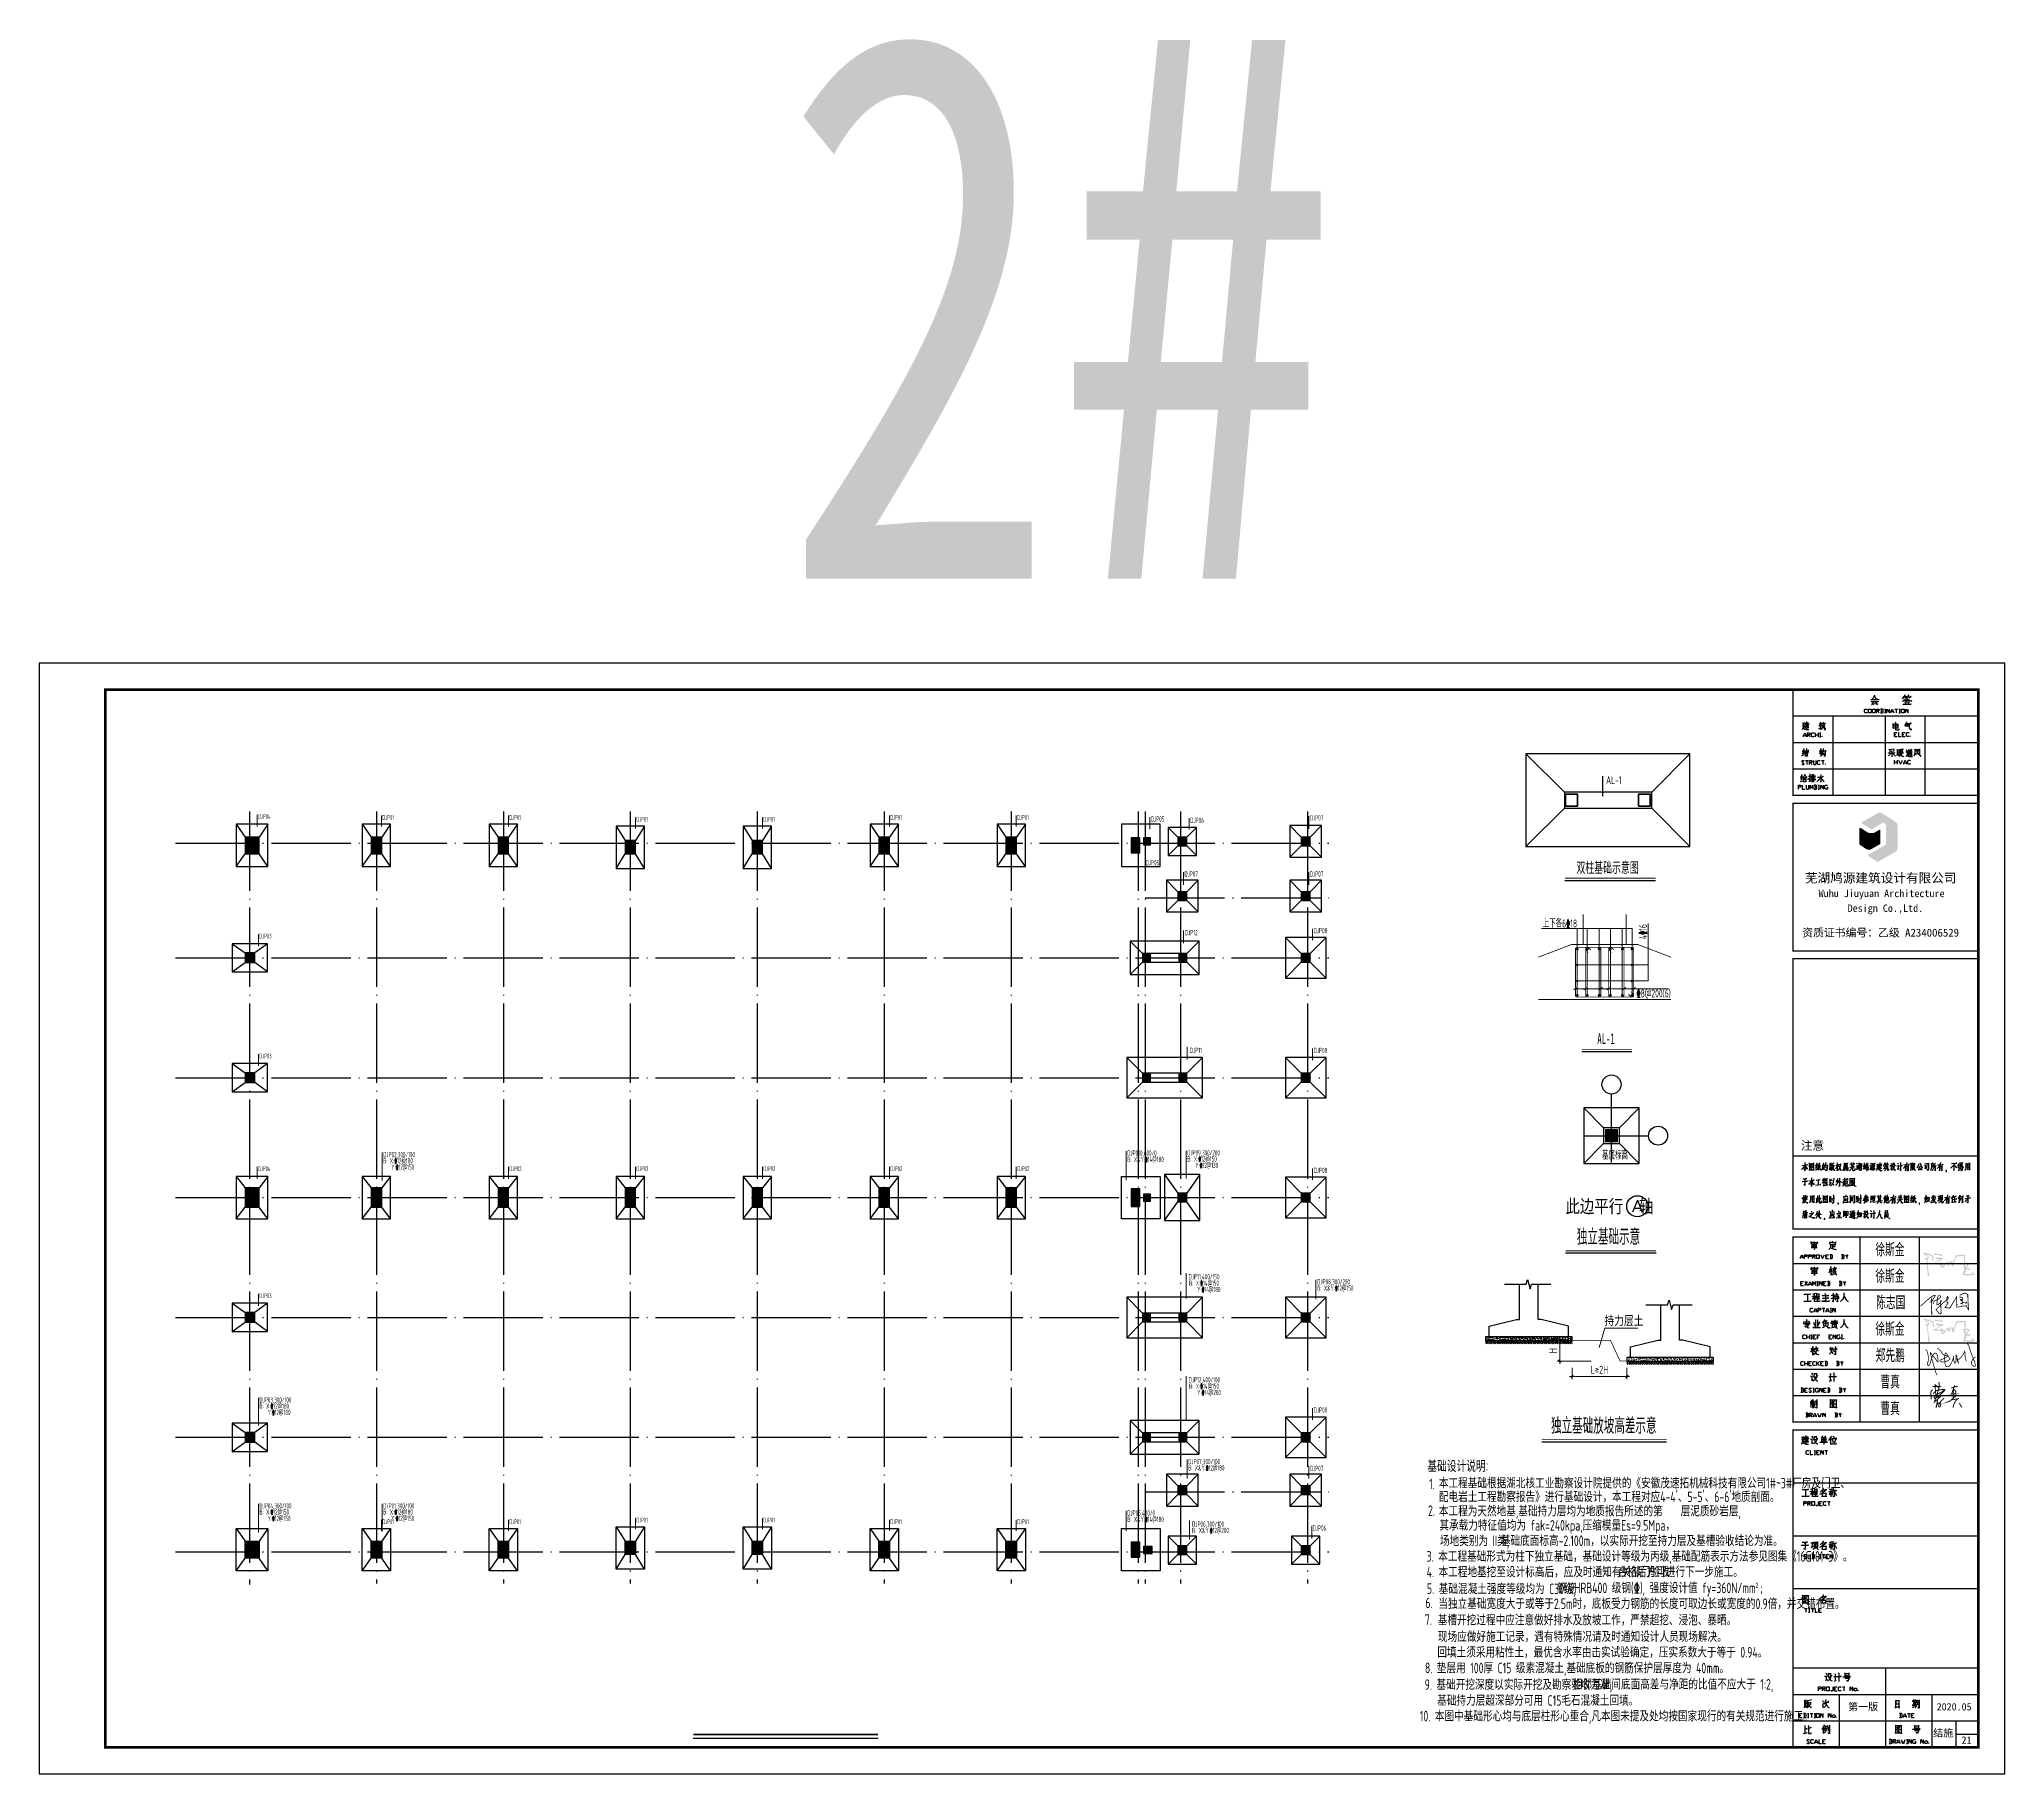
# Model space of a CAD drawing. Extents: x 2025205 to 2402328, y -557483 to 329036.
# Drawn here: x 2177677 to 2289127, y 57654 to 156039 of the extents above; entities that cross this region are included whole.
import ezdxf
from ezdxf.enums import TextEntityAlignment as Align

# ---------------------------------------------------------------- set-up
doc = ezdxf.new("R2010")
doc.units = 0
doc.header["$LTSCALE"] = 1500
doc.header["$MEASUREMENT"] = 0
doc.linetypes.add('CENTERX2', pattern=[4, 2.5, -0.5, 0.5, -0.5])
doc.linetypes.add('DOTE', pattern=[2.42, 2, -0.2, 0.02, -0.2])
for name, color, linetype in [('15', 3, 'Continuous'), ('1505', 2, 'Continuous'), ('708', 2, 'Continuous'), ('709', 7, 'Continuous'), ('AXIS', 3, 'Continuous'), ('AXIS_TEXT', 7, 'Continuous'), ('DIM', 3, 'Continuous'), ('DIM_SYMB', 3, 'Continuous'), ('DOTE', 252, 'DOTE'), ('PUB_TITLE', 4, 'Continuous'), ('SYMBT', 7, 'Continuous'), ('TEXT', 7, 'Continuous'), ('THICK', 6, 'Continuous'), ('THIN', 7, 'Continuous'), ('柱', 2, 'Continuous'), ('柱涂实', 54, 'Continuous'), ('结-说明', 7, 'Continuous')]:
    doc.layers.add(name, color=color, linetype=linetype)
for name, color, linetype, lineweight in [('1526', 7, 'Continuous', 18), ('rein', 6, 'ByLayer', 18), ('Z-详图标注', 3, 'Continuous', 18), ('查找字符', 1, 'ByLayer', 18), ('门窗洞', 2, 'Continuous', 18)]:
    doc.layers.add(name, color=color, linetype=linetype, lineweight=lineweight)
doc.styles.add('COMPLEX', font='COMPLEX')
doc.styles.add('FromPkpm', font='Pkpmeng', dxfattribs={"width": 0.7, "bigfont": 'hztxt'})
doc.styles.add('HZ', font='FSGB2312.ttf', dxfattribs={"width": 0.7, "height": 5})
doc.styles.add('S2-1500', font='FSGB2312.ttf', dxfattribs={"width": 0.6, "height": 300})
doc.styles.add('STYLE4', font='simfang.ttf', dxfattribs={"width": 0.8})
doc.styles.add('SXST', font='tssdeng.shx', dxfattribs={"bigfont": 'tssdchn.shx'})
doc.styles.add('TSSD_DIMENSION', font='tssdeng.shx', dxfattribs={"width": 0.8, "bigfont": 'tssdchn.shx'})
doc.styles.add('TSSD_REIN', font='TSSDENG', dxfattribs={"width": 0.8, "bigfont": 'TSSDCHN'})
doc.styles.add('图签2', font='simhei.ttf', dxfattribs={"height": 1000})
doc.styles.add('宋体', font='', dxfattribs={"width": 0.8})
doc.styles.add('黑体', font='simhei.ttf', dxfattribs={"width": 0.6})
doc.styles.get('宋体').set_extended_font_data('SimSun')
doc.dimstyles.new('TSSD_100_1', dxfattribs={"dimtxt": 4, "dimasz": 1, "dimexe": 2.5, "dimexo": 2.5, "dimgap": 1, "dimtad": 1, "dimdec": 0, "dimlfac": 100, "dimzin": 0, "dimdsep": 46, "dimtxsty": 'TSSD_DIMENSION', "dimblk": '_TSDBK', "dimcen": 0, "dimclrt": 7, "dimadec": 0, "dimazin": 0, "dimtfac": 1, "dimtdec": 0, "dimtix": 1, "dimtmove": 2, "dimatfit": 3, "dimldrblk": '_TSDBK', "dimtolj": 1, "dimtzin": 0, "dimarcsym": 0})
doc.dimstyles.new('TSSD_100_100', dxfattribs={"dimtxt": 300, "dimasz": 100, "dimexe": 100, "dimexo": 250, "dimgap": 100, "dimtad": 1, "dimdec": 0, "dimzin": 0, "dimdsep": 46, "dimtxsty": 'TSSD_DIMENSION', "dimblk": 'ARCHTICK', "dimcen": 0, "dimdle": 100, "dimclrt": 7, "dimadec": 0, "dimazin": 0, "dimtfac": 1, "dimtdec": 0, "dimtix": 1, "dimtmove": 2, "dimatfit": 3, "dimldrblk": '_TSDBK', "dimfxl": 1, "dimtolj": 1, "dimtzin": 0, "dimarcsym": 0})

# ---------------------------------------------------------------- blocks, each defined once
blk = doc.blocks.new('A$C79942E48')
for points in [[(8, 286, 23, 25, 0), (320, 565, 25, 25, 0), (422, 621, 25, 25, 0), (469, 630, 25, 25, 0), (481, 624, 25, 25, 0), (381, 453, 25, 25, 0), (363, 407, 25, 25, 0), (336, 392, 25, 25, 0)], [(416, 357, 21, 25, 0), (442, 445, 25, 25, 0), (538, 493, 25, 25, 0), (596, 522, 25, 25, 0), (638, 559, 25, 25, 0), (648, 573, 25, 25, 0), (651, 578, 25, 25, 0), (649, 585, 25, 25, 0), (645, 606, 25, 25, 0), (634, 620, 25, 25, 0), (619, 625, 25, 25, 0), (596, 623, 25, 25, 0), (578, 613, 25, 25, 0), (567, 586, 25, 25, 0), (557, 552, 25, 25, 0), (550, 505, 25, 25, 0), (544, 467, 25, 25, 0), (535, 384, 25, 25, 0), (531, 345, 25, 25, 0), (539, 328, 25, 25, 0), (555, 329, 25, 25, 0), (587, 346, 25, 25, 0), (622, 378, 25, 25, 0), (667, 433, 25, 25, 0), (679, 456, 25, 25, 0), (661, 468, 25, 25, 0), (652, 449, 25, 25, 0), (665, 150, 25, 25, 0), (669, 62, 25, 25, 0), (639, 37, 25, 25, 0), (604, 48, 25, 25, 0), (506, 173, 25, 25, 0), (700, 362, 25, 25, 0), (874, 507, 25, 25, 0), (901, 530, 25, 25, 0), (892, 576, 25, 25, 0), (872, 602, 25, 25, 0), (852, 532, 25, 25, 0), (856, 413, 25, 25, 0), (857, 395, 25, 25, 0), (885, 403, 25, 25, 0), (891, 381, 25, 25, 0), (794, 241, 25, 25, 0), (855, 233, 25, 25, 0), (904, 228, 25, 25, 0), (968, 232, 25, 25, 0), (982, 281, 25, 25, 0), (1165, 584, 25, 25, 0), (1170, 291, 25, 25, 0), (1185, 348, 25, 25, 0), (1188, 354, 25, 25, 0)], [(336, 392, 21, 23, 0), (344, 445, 23, 23, 0), (367, 529, 23, 23, 0), (367, 529, 23, 23, 0), (356, 131, 23, 23, 0), (364, 47, 23, 23, 0), (366, 21, 23, 23, 0), (375, 17, 23, 23, 0), (378, 67, 23, 23, 0), (378, 67, 23, 23, 0)], [(378, 67, 23, 16, 0), (385, 111, 3.2, 3.2, 0)], [(1191, 249, 21, 23, 0), (1323, 285, 25, 25, 0), (1415, 291, 25, 25, 0), (1463, 281, 25, 25, 0)]]:
    blk.add_lwpolyline(points, format="xyseb")
at = {"const_width": 25}
for points in [[(1266, 633), (1372, 690), (1423, 703), (1479, 695), (1526, 656), (1534, 409), (1550, 179), (1508, 230), (1481, 324)], [(1250, 577), (1340, 570), (1363, 521), (1347, 448), (1313, 461), (1287, 496), (1319, 508), (1349, 457), (1349, 360), (1306, 374), (1386, 406), (1437, 408), (1472, 376), (1481, 413), (1488, 411)]]:
    blk.add_lwpolyline(points, dxfattribs=at)
blk = doc.blocks.new('23131')
at = {"layer": '柱'}
for p, q in [((1903070, -69601), (1902620, -69601)), ((1902620, -69601), (1902620, -70051)), ((1903070, -69601), (1902620, -69601)), ((1902620, -69601), (1902620, -70051)), ((1902620, -70051), (1903070, -70051)), ((1902620, -70051), (1903070, -70051)), ((1903070, -70051), (1903070, -69601)), ((1903070, -70051), (1903070, -69601)), ((1903070, -76401), (1902620, -76401)), ((1902620, -76401), (1902620, -76851)), ((1903070, -76401), (1902620, -76401)), ((1902620, -76401), (1902620, -76851)), ((1902620, -76851), (1903070, -76851)), ((1902620, -76851), (1903070, -76851)), ((1903070, -76851), (1903070, -76401)), ((1903070, -76851), (1903070, -76401)), ((1903070, -90001), (1902620, -90001)), ((1902620, -90001), (1902620, -90451)), ((1903070, -90001), (1902620, -90001)), ((1902620, -90001), (1902620, -90451)), ((1903070, -90451), (1903070, -90001)), ((1903070, -90451), (1903070, -90001)), ((1902620, -90451), (1903070, -90451)), ((1902620, -90451), (1903070, -90451)), ((1903070, -96801), (1902620, -96801)), ((1902620, -96801), (1902620, -97251)), ((1903070, -96801), (1902620, -96801)), ((1902620, -96801), (1902620, -97251)), ((1903070, -97251), (1903070, -96801)), ((1903070, -97251), (1903070, -96801)), ((1902620, -97251), (1903070, -97251)), ((1902620, -97251), (1903070, -97251))]:
    blk.add_line(p, q, dxfattribs=at)
for points in [[(1903320, -63876), (1903320, -63026), (1902620, -63026), (1902620, -63876)], [(1910270, -63876), (1910270, -63026), (1909770, -63026), (1909770, -63876)], [(1917470, -63876), (1917470, -63026), (1916970, -63026), (1916970, -63876)], [(1924670, -63876), (1924670, -63226), (1924170, -63226), (1924170, -63876)], [(1931870, -63876), (1931870, -63226), (1931370, -63226), (1931370, -63876)], [(1939070, -63876), (1939070, -63026), (1938570, -63026), (1938570, -63876)], [(1946270, -63876), (1946270, -63026), (1945770, -63026), (1945770, -63876)], [(1953320, -63876), (1953320, -63026), (1952820, -63026), (1952820, -63876)], [(1903320, -83926), (1903320, -82926), (1902620, -82926), (1902620, -83926)], [(1910270, -83926), (1910270, -82926), (1909770, -82926), (1909770, -83926)], [(1917470, -83926), (1917470, -82926), (1916970, -82926), (1916970, -83926)], [(1924670, -83926), (1924670, -82926), (1924170, -82926), (1924170, -83926)], [(1931870, -83926), (1931870, -82926), (1931370, -82926), (1931370, -83926)], [(1939070, -83926), (1939070, -82926), (1938570, -82926), (1938570, -83926)], [(1946270, -83926), (1946270, -82926), (1945770, -82926), (1945770, -83926)], [(1953320, -83926), (1953320, -82926), (1952820, -82926), (1952820, -83926)], [(1903320, -103826), (1903320, -102976), (1902620, -102976), (1902620, -103826)], [(1910270, -103826), (1910270, -102976), (1909770, -102976), (1909770, -103826)], [(1917470, -103826), (1917470, -102976), (1916970, -102976), (1916970, -103826)], [(1924670, -103626), (1924670, -102976), (1924170, -102976), (1924170, -103626)], [(1931870, -103626), (1931870, -102976), (1931370, -102976), (1931370, -103626)], [(1939070, -103826), (1939070, -102976), (1938570, -102976), (1938570, -103826)], [(1946270, -103826), (1946270, -102976), (1945770, -102976), (1945770, -103826)], [(1953320, -103826), (1953320, -102976), (1952820, -102976), (1952820, -103826)]]:
    blk.add_lwpolyline(points, close=True, dxfattribs=at)
at = {"layer": '柱涂实'}
for points in [[(1903320, -63876), (1903320, -63026), (1902620, -63876), (1902620, -63026)], [(1910270, -63876), (1910270, -63026), (1909770, -63876), (1909770, -63026)], [(1917470, -63876), (1917470, -63026), (1916970, -63876), (1916970, -63026)], [(1924670, -63876), (1924670, -63226), (1924170, -63876), (1924170, -63226)], [(1931870, -63876), (1931870, -63226), (1931370, -63876), (1931370, -63226)], [(1939070, -63876), (1939070, -63026), (1938570, -63876), (1938570, -63026)], [(1946270, -63876), (1946270, -63026), (1945770, -63876), (1945770, -63026)], [(1953320, -63876), (1953320, -63026), (1952820, -63876), (1952820, -63026)], [(1903070, -70051), (1903070, -69601), (1902620, -70051), (1902620, -69601)], [(1903070, -76851), (1903070, -76401), (1902620, -76851), (1902620, -76401)], [(1903320, -83926), (1903320, -82926), (1902620, -83926), (1902620, -82926)], [(1910270, -83926), (1910270, -82926), (1909770, -83926), (1909770, -82926)], [(1917470, -83926), (1917470, -82926), (1916970, -83926), (1916970, -82926)], [(1924670, -83926), (1924670, -82926), (1924170, -83926), (1924170, -82926)], [(1931870, -83926), (1931870, -82926), (1931370, -83926), (1931370, -82926)], [(1939070, -83926), (1939070, -82926), (1938570, -83926), (1938570, -82926)], [(1946270, -83926), (1946270, -82926), (1945770, -83926), (1945770, -82926)], [(1953320, -83926), (1953320, -82926), (1952820, -83926), (1952820, -82926)], [(1903070, -90451), (1903070, -90001), (1902620, -90451), (1902620, -90001)], [(1903070, -97251), (1903070, -96801), (1902620, -97251), (1902620, -96801)], [(1903320, -103826), (1903320, -102976), (1902620, -103826), (1902620, -102976)], [(1910270, -103826), (1910270, -102976), (1909770, -103826), (1909770, -102976)], [(1917470, -103826), (1917470, -102976), (1916970, -103826), (1916970, -102976)], [(1924670, -103626), (1924670, -102976), (1924170, -103626), (1924170, -102976)], [(1931870, -103626), (1931870, -102976), (1931370, -103626), (1931370, -102976)], [(1939070, -103826), (1939070, -102976), (1938570, -103826), (1938570, -102976)], [(1946270, -103826), (1946270, -102976), (1945770, -103826), (1945770, -102976)], [(1953320, -103826), (1953320, -102976), (1952820, -103826), (1952820, -102976)]]:
    blk.add_solid(points, dxfattribs=at)
blk = doc.blocks.new('_AXISO')
blk.add_circle((0, 0), 0.5)
at = {"layer": 'AXIS_TEXT', "style": 'COMPLEX', "width": 1.041667}
blk.add_attdef('A', text='', height=0.56, dxfattribs=at).set_placement((-0.25, -0.28), (0.25, -0.28), align=Align.FIT)
blk = doc.blocks.new('_ArchTick')
at = {"color": 0, "linetype": 'ByBlock', "const_width": 0.4}
blk.add_lwpolyline([(-0.5, -0.5), (0.5, 0.5)], dxfattribs=at)
blk = doc.blocks.new('*D102')
at = {"layer": 'Defpoints', "color": 0, "transparency": 16777216}
for p in [(2153964, 88386), (2153496, 87602), (2154939, 87602)]:
    blk.add_point(p, dxfattribs=at)
at = {"layer": 'DIM', "color": 0, "lineweight": -2, "transparency": 16777216}
for p, q in [((2153496, 88486), (2153496, 87502)), ((2153714, 88386), (2153396, 88386)), ((2154689, 87602), (2153396, 87602))]:
    blk.add_line(p, q, dxfattribs=at)
at = {"layer": 'DIM', "color": 0, "lineweight": -2, "transparency": 16777216, "xscale": 100, "yscale": 100, "zscale": 100}
for p, rotation in [((2153496, 88386), 90), ((2153496, 87602), 270)]:
    blk.add_blockref('_ArchTick', p, dxfattribs=dict(at, rotation=rotation))
at = {"layer": 'DIM', "color": 7, "transparency": 16777216, "insert": (2153246, 87994), "char_height": 300, "attachment_point": 5, "rotation": 90, "style": 'TSSD_DIMENSION'}
blk.add_mtext('\\A1;H', dxfattribs=at)
blk = doc.blocks.new('_TSDBK')
blk = doc.blocks.new('*D103')
at = {"layer": 'Defpoints', "color": 0, "transparency": 16777216}
for p in [(2153964, 87602), (2153964, 87024), (2156039, 87602)]:
    blk.add_point(p, dxfattribs=at)
at = {"layer": 'DIM', "color": 0, "lineweight": -2, "transparency": 16777216}
for p, q in [((2156139, 87024), (2153864, 87024)), ((2153964, 87352), (2153964, 86924)), ((2156039, 87352), (2156039, 86924))]:
    blk.add_line(p, q, dxfattribs=at)
at = {"layer": 'DIM', "color": 0, "lineweight": -2, "transparency": 16777216, "xscale": 100, "yscale": 100, "zscale": 100, "rotation": 180}
blk.add_blockref('_ArchTick', (2153964, 87024), dxfattribs=at)
at = {"layer": 'DIM', "color": 0, "lineweight": -2, "transparency": 16777216, "xscale": 100, "yscale": 100, "zscale": 100}
blk.add_blockref('_ArchTick', (2156039, 87024), dxfattribs=at)
at = {"layer": 'DIM', "color": 7, "transparency": 16777216, "insert": (2155001, 87274), "char_height": 300, "attachment_point": 5, "style": 'TSSD_DIMENSION'}
blk.add_mtext('\\A1;L≥2H', dxfattribs=at)
blk = doc.blocks.new('4322')
at = {"layer": '709', "transparency": 33554687}
blk.add_hatch(color=256, dxfattribs=at).paths.add_polyline_path([(2155679.4, 95902.1), (2155679.4, 96352.1), (2155229.4, 96352.1), (2155229.4, 95902.1)])
at = {"layer": 'Z-详图标注'}
h = blk.add_hatch(dxfattribs=at)
h.set_pattern_fill('混凝土', color=256, scale=20, style=0)
h.set_pattern_definition([(50, (-967305.45, -273720.93), (143.4520365, -12.550427), [15, -165]), (355, (-967305.45, -273720.93), (-27.750267, 150.438427), [12, -132]), (100.4514, (-967293.49, -273721.98), (115.7018763, 137.8879084), [12.748038, -140.2284224]), (46.1842, (-967305.45, -273680.93), (213.44821, -33.103803), [22.5, -247.5]), (96.6356, (-967287.66, -273683.7), (186.932541, 194.823574), [19.122058, -210.3426]), (351.1842, (-967305.45, -273680.93), (186.932389, 194.82372), [18, -198]), (21, (-967285.45, -273690.93), (119.3814104, -80.523778), [15, -165]), (326, (-967285.45, -273690.93), (48.6630664, 145.030009), [12, -132]), (71.4514, (-967275.5, -273697.64), (168.044526, 64.5060993), [12.748038, -140.2284224]), (37.5, (-967305.447, -273720.934), (2.4319711, 66.5787708), [0, -130.4, 0, -134, 0, -132.5]), (7.5, (-967305.45, -273720.934), (52.6139075, 78.8823424), [0, -76.4, 0, -127.4, 0, -50.5]), (327.5, (-967350.047, -273720.934), (106.7644872, -4.51097435), [0, -50, 0, -156, 0, -207]), (317.5, (-967370.05, -273720.93), (116.637234, 20.0209965), [0, -65, 0, -103.6, 0, -147])])
h.paths.add_polyline_path([(2153963.7, 88518.6), (2150691.4, 88518.6), (2150691.4, 88385.7), (2153963.7, 88385.7)])
h = blk.add_hatch(dxfattribs=at)
h.set_pattern_fill('AR-HBONE', color=256, scale=80, style=0)
h.set_pattern_definition([(45, (-964680.26, -202305.03), (4e-15, 68.968367), [146.304, -48.768]), (135, (-964645.777, -202270.544), (4e-15, 68.968367), [146.304, -48.768])])
h.paths.add_polyline_path([(2150691.4, 88385.7), (2153965.9, 88385.7), (2153965.9, 88256.1), (2150691.4, 88256.1)])
h = blk.add_hatch(dxfattribs=at)
h.set_pattern_fill('混凝土', color=256, scale=20, style=0)
h.set_pattern_definition([(50, (-961957.82, -274504.17), (143.4520365, -12.550427), [15, -165]), (355, (-961957.82, -274504.17), (-27.750267, 150.438427), [12, -132]), (100.4514, (-961945.86, -274505.21), (115.7018763, 137.8879084), [12.748038, -140.2284224]), (46.1842, (-961957.82, -274464.17), (213.44821, -33.103803), [22.5, -247.5]), (96.6356, (-961940.03, -274466.93), (186.932541, 194.823574), [19.122058, -210.3426]), (351.1842, (-961957.82, -274464.17), (186.932389, 194.82372), [18, -198]), (21, (-961937.82, -274474.17), (119.3814104, -80.523778), [15, -165]), (326, (-961937.82, -274474.17), (48.6630664, 145.030009), [12, -132]), (71.4514, (-961927.87, -274480.88), (168.044526, 64.5060993), [12.748038, -140.2284224]), (37.5, (-961957.817, -274504.17), (2.4319711, 66.5787708), [0, -130.4, 0, -134, 0, -132.5]), (7.5, (-961957.82, -274504.17), (52.6139075, 78.8823424), [0, -76.4, 0, -127.4, 0, -50.5]), (327.5, (-962002.417, -274504.17), (106.7644872, -4.51097435), [0, -50, 0, -156, 0, -207]), (317.5, (-962022.42, -274504.17), (116.637234, 20.0209965), [0, -65, 0, -103.6, 0, -147])])
h.paths.add_polyline_path([(2159311.3, 87735.4), (2156039, 87735.4), (2156039, 87602.4), (2159311.3, 87602.4)])
h = blk.add_hatch(dxfattribs=at)
h.set_pattern_fill('AR-HBONE', color=256, scale=80, style=0)
h.set_pattern_definition([(45, (-959332.63, -203088.26), (4e-15, 68.968367), [146.304, -48.768]), (135, (-959298.147, -203053.78), (4e-15, 68.968367), [146.304, -48.768])])
h.paths.add_polyline_path([(2156039, 87602.4), (2159313.5, 87602.4), (2159313.5, 87472.8), (2156039, 87472.8)])
at = {"layer": '1505', "ltscale": 1}
for points in [[(2152220.7, 107063.1), (2158420.7, 107063.1), (2158420.7, 110563.1), (2152220.7, 110563.1)], [(2153675.7, 108513.1), (2156975.7, 108513.1), (2156975.7, 109113.1), (2153675.7, 109113.1)], [(2154404.4, 95077.1), (2156504.4, 95077.1), (2156504.4, 97177.1), (2154404.4, 97177.1)], [(2155154.4, 95827.1), (2155754.4, 95827.1), (2155754.4, 96427.1), (2155154.4, 96427.1)]]:
    blk.add_lwpolyline(points, close=True, dxfattribs=at)
for points in [[(2152220.7, 110563.1), (2153675.7, 109113.1)], [(2158420.7, 110563.1), (2156975.7, 109113.1)], [(2152220.7, 107063.1), (2153675.7, 108513.1)], [(2158420.7, 107063.1), (2156975.7, 108513.1)], [(2154404.4, 97177.1), (2155154.4, 96427.1)], [(2156504.4, 97177.1), (2155754.4, 96427.1)], [(2154404.4, 95077.1), (2155154.4, 95827.1)], [(2156504.4, 95077.1), (2155754.4, 95827.1)]]:
    blk.add_lwpolyline(points, dxfattribs=at)
at = {"layer": '1526', "lineweight": 25}
blk.add_line((2155131.9, 108961.9), (2155131.9, 109720.9), dxfattribs=at)
at = {"layer": '708', "lineweight": 35, "ltscale": 1}
for points in [[(2153720.7, 108588.1), (2154170.7, 108588.1), (2154170.7, 109038.1), (2153720.7, 109038.1)], [(2156470.7, 108588.1), (2156920.7, 108588.1), (2156920.7, 109038.1), (2156470.7, 109038.1)]]:
    blk.add_lwpolyline(points, close=True, dxfattribs=at)
at = {"layer": '708', "ltscale": 1}
blk.add_lwpolyline([(2155679.4, 95902.1), (2155679.4, 96352.1), (2155229.4, 96352.1), (2155229.4, 95902.1)], close=True, dxfattribs=at)
at = {"layer": '709', "linetype": 'Continuous'}
for points in [[(2153720.7, 108588.1), (2154170.7, 108588.1), (2154170.7, 109038.1), (2153720.7, 109038.1)], [(2156470.7, 108588.1), (2156920.7, 108588.1), (2156920.7, 109038.1), (2156470.7, 109038.1)], [(2155679.4, 95902.1), (2155679.4, 96352.1), (2155229.4, 96352.1), (2155229.4, 95902.1)]]:
    blk.add_lwpolyline(points, close=True, dxfattribs=at)
at = {"layer": 'AXIS'}
for p, q in [((2155454.4, 95114.6), (2155454.4, 97702.9)), ((2154441.9, 96127.1), (2156855.1, 96127.1))]:
    blk.add_line(p, q, dxfattribs=at)
at = {"layer": 'DIM', "const_width": 28}
blk.add_lwpolyline([(2156039, 87602.4), (2155781.4, 87602.4), (2155418.3, 88385.7), (2153963.7, 88385.7)], dxfattribs=at)
at = {"layer": 'rein', "color": 1, "const_width": 30}
for points in [[(2156097.7, 101473.3), (2156185.4, 101385.5, 0.1989124), (2156219.4, 101371.4), (2156247.5, 101371.4, 0.4142136), (2156295.5, 101419.4), (2156295.5, 103202.8, 0.4142136), (2156247.5, 103250.8), (2154143.5, 103250.8, 0.4142136), (2154095.5, 103202.8), (2154095.5, 101419.4, 0.4142136), (2154143.5, 101371.4), (2156247.5, 101371.4, 0.4142136), (2156295.5, 101419.4), (2156295.5, 101447.6, 0.1989124), (2156281.4, 101481.5), (2156193.7, 101569.3)], [(2154672.9, 103148.9), (2154585.2, 103236.7, 0.1989124), (2154551.2, 103250.8), (2154523.1, 103250.8, 0.4142136), (2154475.1, 103202.8), (2154475.1, 101419.4, 0.4142136), (2154523.1, 101371.4), (2155002.1, 101371.4, 0.4142136), (2155050.1, 101419.4), (2155050.1, 103202.8, 0.4142136), (2155002.1, 103250.8), (2154523.1, 103250.8, 0.4142136), (2154475.1, 103202.8), (2154475.1, 103174.7, 0.1989124), (2154489.2, 103140.7), (2154576.9, 103052.9)], [(2155547.9, 103148.9), (2155460.2, 103236.7, 0.1989124), (2155426.2, 103250.8), (2155398.1, 103250.8, 0.4142136), (2155350.1, 103202.8), (2155350.1, 101419.4, 0.4142136), (2155398.1, 101371.4), (2155877.1, 101371.4, 0.4142136), (2155925.1, 101419.4), (2155925.1, 103202.8, 0.4142136), (2155877.1, 103250.8), (2155398.1, 103250.8, 0.4142136), (2155350.1, 103202.8), (2155350.1, 103174.7, 0.1989124), (2155364.2, 103140.7), (2155451.9, 103052.9)]]:
    blk.add_lwpolyline(points, format="xyb", dxfattribs=at)
at = {"layer": 'rein', "color": 6, "const_width": 50}
for points in [[(2154160.5, 103160.8, -1), (2154160.5, 103210.8, -1)], [(2156230.5, 103160.8, -1), (2156230.5, 103210.8, -1)], [(2154160.5, 101411.4, -1), (2154160.5, 101461.4, -1)], [(2156230.5, 101411.4, -1), (2156230.5, 101461.4, -1)]]:
    blk.add_lwpolyline(points, format="xyb", close=True, dxfattribs=at)
at = {"layer": 'rein', "color": 1, "const_width": 50}
for points in [[(2154160.5, 102560.8, -1), (2154160.5, 102610.8, -1)], [(2154540.1, 103160.8, -1), (2154540.1, 103210.8, -1)], [(2154985.1, 103160.8, -1), (2154985.1, 103210.8, -1)], [(2155415.1, 103160.8, -1), (2155415.1, 103210.8, -1)], [(2155860.1, 103160.8, -1), (2155860.1, 103210.8, -1)], [(2156230.5, 102560.8, -1), (2156230.5, 102610.8, -1)], [(2154160.5, 101952.8, -1), (2154160.5, 102002.8, -1)], [(2156230.5, 101952.8, -1), (2156230.5, 102002.8, -1)], [(2154540.1, 101411.4, -1), (2154540.1, 101461.4, -1)], [(2154985.1, 101411.4, -1), (2154985.1, 101461.4, -1)], [(2155415.1, 101411.4, -1), (2155415.1, 101461.4, -1)], [(2155860.1, 101411.4, -1), (2155860.1, 101461.4, -1)]]:
    blk.add_lwpolyline(points, format="xyb", close=True, dxfattribs=at)
at = {"layer": 'THICK', "linetype": 'Continuous', "const_width": 36}
for points in [[(2153693.5, 105860.2), (2157119, 105860.2)], [(2154327.6, 99392.5), (2156228.2, 99392.5)], [(2153716.9, 91774.9), (2157140.5, 91774.9)], [(2152817.4, 84631), (2157535, 84631)]]:
    blk.add_lwpolyline(points, dxfattribs=at)
at = {"layer": 'THIN', "linetype": 'Continuous'}
for points in [[(2153693.5, 105780.2), (2157119, 105780.2)], [(2154327.6, 99312.5), (2156228.2, 99312.5)], [(2153716.9, 91694.9), (2157140.5, 91694.9)], [(2152817.4, 84551), (2157535, 84551)]]:
    blk.add_lwpolyline(points, dxfattribs=at)
at = {"layer": 'THIN'}
for points in [[(2151405.4, 90513.4), (2152224.6, 90513.4), (2152280.6, 90689.4), (2152376.6, 90337.4), (2152432.6, 90513.4), (2153158.8, 90513.4)], [(2150824.5, 88518.8), (2150824.5, 88918.8), (2151858.1, 89172.7), (2151978.1, 89172.7), (2151978.1, 89874.2), (2151978.1, 89874.2), (2151978.1, 90513.4)], [(2153830.6, 88518.8), (2153830.6, 88918.8), (2152799.2, 89172.7), (2152679.2, 89172.7), (2152679.2, 89874.2), (2152679.2, 89874.2), (2152679.2, 90513.4)], [(2156753.1, 89730.1), (2157572.3, 89730.1), (2157628.3, 89906.1), (2157724.3, 89554.1), (2157780.3, 89730.1), (2158506.4, 89730.1)], [(2156172.1, 87735.6), (2156172.1, 88135.6), (2157205.7, 88389.5), (2157325.7, 88389.5), (2157325.7, 89090.9), (2157325.7, 89090.9), (2157325.7, 89730.1)], [(2159178.2, 87735.6), (2159178.2, 88135.6), (2158146.8, 88389.5), (2158026.8, 88389.5), (2158026.8, 89090.9), (2158026.8, 89090.9), (2158026.8, 89730.1)], [(2150691.4, 88385.7), (2153963.7, 88385.7), (2153963.7, 88518.6), (2150691.4, 88518.6), (2150691.4, 88385.7)], [(2156039, 87602.4), (2159311.3, 87602.4), (2159311.3, 87735.4), (2156039, 87735.4), (2156039, 87602.4)]]:
    blk.add_lwpolyline(points, dxfattribs=at)
at = {"layer": '查找字符', "color": 0}
for p, q in [((2154384.1, 103350.8), (2154384.1, 104485.4)), ((2156006.9, 103350.8), (2156006.9, 104485.4)), ((2156844.1, 101977.8), (2156844.1, 104148.4)), ((2156238.5, 103964.4), (2152811.1, 103964.4)), ((2154160.5, 101436.4), (2154160.5, 103964.4)), ((2154540.1, 101436.4), (2154540.1, 103964.4)), ((2154985.1, 101436.4), (2154985.1, 103964.4)), ((2155415.1, 101436.4), (2155415.1, 103964.4)), ((2155860.1, 101436.4), (2155860.1, 103964.4)), ((2156238.5, 101436.4), (2156238.5, 103964.4)), ((2154160.5, 102585.8), (2156844.1, 102585.8)), ((2154160.5, 101977.8), (2156844.1, 101977.8)), ((2154027.1, 101640.4), (2154160.5, 101725.4)), ((2154095.5, 101683.4), (2157613.1, 101683.4)), ((2154406.7, 101640.4), (2154540.1, 101725.4)), ((2154981.7, 101640.4), (2155115.1, 101725.4)), ((2155281.7, 101640.4), (2155415.1, 101725.4)), ((2155856.7, 101640.4), (2155990.1, 101725.4)), ((2156227.1, 101640.4), (2156360.5, 101725.4))]:
    blk.add_line(p, q, dxfattribs=at)
at = {"layer": '查找字符'}
blk.add_line((2153945.5, 103350.8), (2154384.1, 103350.8), dxfattribs=at)
at = {"layer": '门窗洞', "lineweight": 18, "ltscale": 3.333334}
for p, q in [((2153945.5, 103350.8), (2152694.1, 102874.1)), ((2156445.5, 103350.8), (2153945.5, 103350.8)), ((2157696.9, 102874.1), (2156445.5, 103350.8)), ((2157696.9, 101271.4), (2152694.1, 101271.4))]:
    blk.add_line(p, q, dxfattribs=at)
at = {"layer": 'AXIS', "xscale": 719.9999927999452, "yscale": 719.9999927999452, "zscale": 719.9999927999452}
for p in [(2155454.4, 98062.9), (2157215.1, 96127.1)]:
    blk.add_blockref('_AXISO', p, dxfattribs=at)
at = {"layer": 'AXIS', "xscale": 800, "yscale": 800, "zscale": 800}
blk.add_blockref('_AXISO', (2156431.8, 93457.9), dxfattribs=at).add_auto_attribs({'A': 'A'})
at = {"color": 2, "style": 'HZ', "width": 0.8}
blk.add_text('此边平行    轴', height=500, dxfattribs=at).set_placement((2153712.8, 93204.8))
at = {"layer": '1526', "lineweight": 25, "style": 'FromPkpm', "width": 0.6}
for s, p in [('AL-1', (2155248.7, 109422.4)), ('上下各6%%13218', (2152858.3, 104001.4)), ('%%1328@200(6)', (2156402.6, 101356.4)), ('基底标高', (2155101.6, 95229))]:
    blk.add_text(s, height=300, dxfattribs=at).set_placement(p)
blk.add_text('4%%13216', height=300, rotation=90, dxfattribs=at).set_placement((2156793.1, 103562.6))
at = {"layer": 'TEXT'}
for s, style, width, p in [('双柱基础示意图', '黑体', 0.6, (2154129.3, 106068)), ('AL-1', '黑体', 0.6, (2154919.9, 99596)), ('持力层土', 'TSSD_DIMENSION', 0.8, (2155188.7, 88920.6))]:
    blk.add_text(s, height=400, dxfattribs=dict(at, style=style, width=width)).set_placement(p)
at = {"layer": '结-说明', "color": 7, "style": 'SXST', "width": 0.7}
for s, p in [('独立基础示意', (2154142.9, 91997.6)), ('独立基础放坡高差示意', (2153166.8, 84853.8))]:
    blk.add_text(s, height=600, dxfattribs=at).set_placement(p)
at = {"layer": 'DIM'}
dim = blk.add_linear_dim(base=(2153496.4, 87602.4), p1=(2153963.7, 88385.7), p2=(2154939.2, 87602.4), angle=90, text='H', dimstyle='TSSD_100_100', dxfattribs=at)
dim.commit()
dim.dimension.update_dxf_attribs({"geometry": '*D102', "text_midpoint": (2153246.4, 87994)})
dim = blk.add_linear_dim(base=(2153963.7, 87024.4), p1=(2156039, 87602.4), p2=(2153963.7, 87602.4), text='L≥2H', dimstyle='TSSD_100_100', dxfattribs=at)
dim.commit()
dim.dimension.update_dxf_attribs({"geometry": '*D103', "text_midpoint": (2155001.4, 87274.4)})
at = {"layer": 'THIN'}
blk.add_leader([(2154985.2, 88115.9), (2155207.4, 88848.5), (2156454.7, 88848.5)], dimstyle='TSSD_100_1', override={"dimasz": 2}, dxfattribs=at)

msp = doc.modelspace()

# ---------------------------------------------------------------- hatches: boundary and pattern name
at = {"linetype": 'CENTERX2'}
h = msp.add_hatch(color=256, dxfattribs=at)
h.dxf.hatch_style = 1
h.paths.add_polyline_path([(2286882, 86570.5), (2286886.1, 86574.6), (2286890.2, 86576.8), (2286894.2, 86577.5), (2286899, 86576.4), (2286903.1, 86575.5), (2286907.3, 86575.5), (2286911.6, 86576.1), (2286914.6, 86576.4), (2286919, 86577.9), (2286925.1, 86578.7), (2286929.7, 86579.2), (2286932.8, 86580.9), (2286936.1, 86580.9), (2286940.2, 86580.3), (2286944.1, 86579.8), (2286946.6, 86580.3), (2286949.2, 86581.3), (2286950.9, 86581.9), (2286953.4, 86582.3), (2286956.3, 86582.3), (2286957.4, 86581.2), (2286958.4, 86580.4), (2286960.1, 86578.9), (2286963.3, 86578.2), (2286966.1, 86578.2), (2286967.8, 86577.8), (2286969.8, 86577.3), (2286972.4, 86577.7), (2286973.9, 86577.5), (2286975.5, 86576.9), (2286977.7, 86576.7), (2286979.1, 86577.2), (2286980.4, 86576.7), (2286982.1, 86576.3), (2286984.4, 86576), (2286986, 86575.4), (2286989.1, 86574.9), (2286991.5, 86575.3), (2286993.6, 86574.8), (2286995.2, 86574.4), (2286998.4, 86574.2), (2286999.4, 86573.5), (2287001.2, 86573), (2287002, 86572.2), (2287005.1, 86570.4), (2287007, 86569.2), (2287008.1, 86566.7), (2287009.3, 86564.1), (2287011.3, 86561.2), (2287011.1, 86558.6), (2287009.2, 86555.5), (2287000.4, 86546.7), (2286995.1, 86541.4), (2286989.5, 86531.3), (2286985.5, 86524.2), (2286981.8, 86517.4), (2286977.9, 86510.3), (2286974.5, 86504.2), (2286971.1, 86498.1), (2286966.5, 86489.7), (2286961.9, 86481.4), (2286961.5, 86477), (2286960, 86473.2), (2286957.3, 86470.4), (2286956, 86467.2), (2286954.2, 86464.3), (2286953.1, 86461.3), (2286952.1, 86458.8), (2286951.1, 86456), (2286948, 86452.9), (2286945, 86449.8), (2286943.7, 86445.9), (2286943, 86443.9), (2286941.1, 86442.3), (2286939.2, 86439), (2286936.9, 86435), (2286934.6, 86431), (2286932.4, 86427.3), (2286930.6, 86424.1), (2286930.6, 86422), (2286929.2, 86420.7), (2286928.3, 86418.1), (2286927.5, 86415.8), (2286927.4, 86413.7), (2286926.3, 86411.8), (2286925.1, 86409.8), (2286924.1, 86408.1), (2286922.2, 86406.2), (2286920.4, 86404.5), (2286919.2, 86402), (2286918.3, 86399.9), (2286917.1, 86397.2), (2286916, 86394.7), (2286914.5, 86391.3), (2286913.7, 86389.7), (2286913.1, 86388.4), (2286910.8, 86387.6), (2286910.3, 86386.4), (2286909.1, 86383.9), (2286908.4, 86382.2), (2286907.8, 86379.9), (2286907.4, 86378.1), (2286906.4, 86376.5), (2286905.8, 86374.6), (2286905, 86372.3), (2286904.3, 86370.3), (2286903.3, 86368.6), (2286902.4, 86367), (2286902.4, 86365.3), (2286902.4, 86363.9), (2286901.2, 86362.5), (2286900, 86361.2), (2286898.8, 86359.6), (2286896.7, 86359.3), (2286894.5, 86358.9), (2286892.8, 86357.7), (2286890.9, 86356.4), (2286889.7, 86354.8), (2286888.5, 86353.9), (2286887.5, 86353), (2286886, 86351.8), (2286884.6, 86351.8), (2286883.3, 86352.3), (2286882.9, 86353.4), (2286882.9, 86356.4), (2286882.9, 86359), (2286884.3, 86361.4), (2286884.3, 86364.6), (2286884.3, 86367.6), (2286882.6, 86370.6), (2286881.3, 86372.9), (2286880.9, 86375), (2286880.1, 86377.8), (2286880.1, 86382.7), (2286879.4, 86387.2), (2286879.4, 86390.8), (2286878.4, 86395.4), (2286878.4, 86399.8), (2286878.4, 86404.1), (2286878.4, 86408.4), (2286878, 86411.5), (2286878.7, 86414.3), (2286878.7, 86416.7), (2286879.3, 86418.8), (2286879.3, 86423.8), (2286877.7, 86428.7), (2286878.5, 86431.8), (2286879.4, 86435.7), (2286880.3, 86437.7), (2286879.6, 86441.2), (2286878.8, 86445), (2286878, 86449.2), (2286878.6, 86451.6), (2286880.6, 86454.3), (2286881.3, 86457.3), (2286880.7, 86460.2), (2286880.7, 86462.9), (2286880.7, 86467.3), (2286881.5, 86470.1), (2286880.8, 86473.3), (2286879.9, 86476.9), (2286880.4, 86479.7), (2286880.9, 86482.2), (2286880.4, 86484.3), (2286880.4, 86487.2), (2286880.9, 86489.8), (2286880.5, 86493), (2286880.5, 86496.4), (2286880.5, 86502), (2286881.5, 86506.6), (2286881.5, 86512.3), (2286879.4, 86515.9), (2286879.8, 86520), (2286878.9, 86524.7), (2286878.2, 86528.4), (2286878.8, 86531.1), (2286878.2, 86534.5), (2286880.2, 86538.6), (2286879.8, 86543), (2286879.8, 86545.1), (2286878.6, 86550.7), (2286879.9, 86554.6), (2286881, 86557.8), (2286881.7, 86561), (2286881.7, 86562.5), (2286881.2, 86564.2), (2286880.8, 86565.5), (2286880.5, 86568.1), (2286881, 86569.1)], flags=16)
h.paths.add_polyline_path([(2286804, 86566), (2286802.6, 86565.1), (2286801.1, 86564.2), (2286798.9, 86563.6), (2286797.6, 86563.3), (2286796.5, 86562.3), (2286795.7, 86561.7), (2286794.7, 86562.1), (2286793.2, 86562.1), (2286792.4, 86560.4), (2286792.4, 86558.6), (2286792.2, 86556.8), (2286793.1, 86554.8), (2286793.5, 86552.8), (2286794, 86550.5), (2286794.4, 86548.4), (2286795.8, 86546.5), (2286796.9, 86543.9), (2286797.5, 86540.7), (2286798.6, 86538.3), (2286799.8, 86536.6), (2286800.7, 86534.5), (2286800.7, 86532.8), (2286801.8, 86530.5), (2286802.5, 86528.7), (2286802.1, 86526.2), (2286802.1, 86524.2), (2286802.9, 86522.1), (2286803.4, 86518.4), (2286803.4, 86516.1), (2286804.2, 86514.1), (2286804.7, 86510.5), (2286805.2, 86508.6), (2286805.8, 86506.8), (2286807.1, 86504.2), (2286807.5, 86501.6), (2286808.5, 86498), (2286809.4, 86495.7), (2286810.3, 86493.4), (2286811, 86491.7), (2286811.5, 86488.8), (2286812, 86486.4), (2286812.6, 86483.8), (2286813.1, 86481), (2286814.2, 86478.7), (2286814.3, 86476.4), (2286815.7, 86473.8), (2286816.6, 86472.1), (2286816.9, 86470.4), (2286816.9, 86467.9), (2286817.6, 86464.4), (2286818.5, 86462.5), (2286819.3, 86460.8), (2286820.5, 86459.8), (2286821.2, 86457.8), (2286821.2, 86456.1), (2286823, 86455.5), (2286824.3, 86455), (2286825.5, 86455.4), (2286826.5, 86456.3), (2286827.6, 86457.5), (2286828.9, 86460), (2286830, 86463.4), (2286831.5, 86466.9), (2286832.2, 86469.8), (2286833.1, 86471.6), (2286834, 86473.4), (2286833.8, 86476), (2286834.3, 86478.3), (2286834.7, 86480.2), (2286834.7, 86482.2), (2286834, 86485.3), (2286833.7, 86487.7), (2286833.7, 86489.8), (2286834.2, 86492.5), (2286833.7, 86495.4), (2286833.7, 86497.3), (2286835.1, 86499.6), (2286835.5, 86502.1), (2286834.9, 86505), (2286834.3, 86508.2), (2286835.3, 86510.9), (2286835.6, 86514.8), (2286835.2, 86516.6), (2286835.5, 86519.5), (2286835, 86523.1), (2286834.1, 86526), (2286833.7, 86529.5), (2286833.7, 86532.8), (2286833, 86535.5), (2286833, 86538.2), (2286832.4, 86541.2), (2286832.1, 86544.5), (2286832.4, 86547.8), (2286831.4, 86551.5), (2286830.6, 86553.3), (2286831.6, 86555.3), (2286831.1, 86559.1), (2286830.8, 86561.2), (2286828.7, 86564.5), (2286828.1, 86568), (2286826, 86570.9), (2286824, 86573.4), (2286822.9, 86574.6), (2286821.4, 86576), (2286819.4, 86577.2), (2286816.6, 86577.5), (2286814.3, 86577), (2286811.8, 86576.5), (2286810, 86574.6), (2286808.2, 86573.3), (2286806.5, 86571.5), (2286805.2, 86570.1), (2286804.6, 86568)], flags=16)
h.paths.add_polyline_path([(2285218.1, 86887), (2285214.7, 86909), (2285222.5, 86923.2), (2285236.1, 86932.1), (2285260.5, 86934.9), (2285279, 86934.9), (2285300.4, 86934.9), (2285319.2, 86932.1), (2285345.2, 86933.1), (2285379.2, 86930.6), (2285406.4, 86928.6), (2285430.8, 86926.8), (2285458.2, 86924.8), (2285490.6, 86922.5), (2285522.1, 86920.2), (2285559.5, 86915.1), (2285562.6, 86914.7), (2285586.4, 86911.5), (2285603.5, 86900.9), (2285612.1, 86887.6), (2285612.1, 86871), (2285606.2, 86858), (2285594.8, 86849), (2285588.7, 86844.3), (2285585.2, 86836.7), (2285578.4, 86828.6), (2285569.4, 86824.6), (2285554.3, 86821.5), (2285544.1, 86821.5), (2285536, 86816.3), (2285524.2, 86814.2), (2285510.8, 86804.2), (2285484.9, 86791.3), (2285463.1, 86780.4), (2285437.1, 86767.4), (2285418.4, 86758.1), (2285398.7, 86748.3), (2285381.5, 86739.7), (2285365.4, 86731.6), (2285344.1, 86721), (2285325.5, 86711.7), (2285312.2, 86699.1), (2285292.8, 86691.2), (2285279.9, 86679.3), (2285262.5, 86668.8), (2285248, 86660.1), (2285233.7, 86645.5), (2285219.3, 86636.6), (2285206.2, 86628.5), (2285195.1, 86621.6), (2285187.5, 86616.9), (2285187.5, 86610.7), (2285197.9, 86605.7), (2285214.3, 86611.7), (2285232.2, 86611.7), (2285241.1, 86607.7), (2285251.6, 86607.7), (2285269.9, 86607.7), (2285292.3, 86607.7), (2285312.1, 86604.2), (2285337.9, 86604.2), (2285364.8, 86604.2), (2285380.6, 86600.2), (2285399.4, 86595.5), (2285417.9, 86595.5), (2285434.8, 86595.5), (2285451.1, 86595.5), (2285461.1, 86595.5), (2285465.5, 86599.7), (2285465.5, 86604.7), (2285464.5, 86615.6), (2285463.4, 86628.5), (2285462.2, 86641.5), (2285462.2, 86650.8), (2285472, 86661.7), (2285479.9, 86670.6), (2285491.9, 86674.6), (2285503.8, 86674.6), (2285517.7, 86667.7), (2285528.2, 86662.4), (2285535, 86650.8), (2285540.7, 86641.2), (2285550.9, 86634), (2285564.3, 86618.6), (2285580.2, 86608.7), (2285586.4, 86604.8), (2285598.1, 86597.5), (2285605.3, 86593), (2285616.9, 86585.8), (2285630.9, 86582.9), (2285646.3, 86582.9), (2285656.2, 86582.9), (2285666.7, 86577.8), (2285671.6, 86569.4), (2285677, 86560.3), (2285677, 86548), (2285672.6, 86541.6), (2285672.6, 86532.7), (2285663.2, 86526.7), (2285656.7, 86522.6), (2285655.7, 86522), (2285651.8, 86519.8), (2285652, 86515), (2285650.1, 86512.6), (2285646.3, 86510.8), (2285643.7, 86507.7), (2285638.3, 86507.7), (2285629.7, 86509.4), (2285618.9, 86511.5), (2285611.1, 86513.1), (2285605.5, 86515.9), (2285600.9, 86518.2), (2285595.3, 86518.2), (2285588.6, 86519.6), (2285584, 86520.5), (2285579.5, 86521.4), (2285575.5, 86521.4), (2285570.2, 86521.4), (2285565.5, 86521.4), (2285562.4, 86521.4), (2285558.6, 86519.2), (2285557.1, 86518.3), (2285557.1, 86513.2), (2285558.8, 86509.6), (2285558.8, 86504.4), (2285558.8, 86500.9), (2285560.1, 86497.6), (2285560.1, 86493.7), (2285560.1, 86490.1), (2285563.3, 86486), (2285562, 86483.3), (2285565, 86477.8), (2285568.9, 86473.2), (2285568.9, 86468.1), (2285570.9, 86461.5), (2285574.2, 86456.7), (2285572.7, 86451.6), (2285573.7, 86446.4), (2285573.7, 86442), (2285574.7, 86438.1), (2285577.2, 86434.8), (2285577.2, 86431.7), (2285580.6, 86429.9), (2285585.2, 86427.4), (2285587.9, 86425.9), (2285592.5, 86425.9), (2285595.8, 86422.8), (2285598, 86422.8), (2285600.8, 86424.6), (2285605, 86427.3), (2285610.8, 86431.1), (2285613.4, 86434.8), (2285617.5, 86439.1), (2285623.2, 86443), (2285626, 86447.6), (2285628.7, 86452), (2285631.5, 86456.7), (2285635.7, 86459), (2285639.9, 86461.3), (2285642.3, 86462.7), (2285644.3, 86466.1), (2285645.4, 86468.2), (2285647.5, 86472), (2285650.8, 86477.8), (2285656.9, 86482.1), (2285661.8, 86485.5), (2285668.5, 86487.6), (2285673.3, 86489.2), (2285677, 86493.2), (2285682.6, 86497.3), (2285686, 86502.6), (2285688.3, 86506.1), (2285691.7, 86511.3), (2285696.2, 86515.8), (2285698.8, 86518.5), (2285707.4, 86527.1), (2285712.6, 86532.3), (2285716.1, 86538.3), (2285720.9, 86543.5), (2285722.8, 86549.5), (2285730.1, 86556.4), (2285735.1, 86561), (2285738.7, 86564.4), (2285742.1, 86567.5), (2285745.1, 86572.9), (2285749.5, 86580.6), (2285752.3, 86585.3), (2285754.1, 86590.5), (2285757.4, 86593.1), (2285761.8, 86596.5), (2285767, 86598.3), (2285770.2, 86602.2), (2285781.1, 86611.8), (2285785, 86617.2), (2285787.6, 86623.4), (2285793.1, 86627.3), (2285798.2, 86630.9), (2285801.8, 86635.5), (2285809.8, 86642.8), (2285816.9, 86649.3), (2285822.4, 86654.4), (2285826.1, 86660), (2285828.6, 86663.7), (2285840.3, 86671.9), (2285845.9, 86678.8), (2285849.6, 86683.3), (2285856.2, 86691.4), (2285858.5, 86699.4), (2285859.5, 86702.8), (2285864.6, 86707.7), (2285870.7, 86713.7), (2285877.7, 86715), (2285881.2, 86719), (2285888.6, 86719), (2285897.5, 86719), (2285903.6, 86719), (2285907.7, 86715.9), (2285911.7, 86712.6), (2285917.8, 86707.8), (2285922.9, 86701.1), (2285928.5, 86696.2), (2285929.6, 86692), (2285931.6, 86688.2), (2285933.5, 86679.8), (2285933.5, 86672.2), (2285933.5, 86666.1), (2285931.7, 86660), (2285931.7, 86655.1), (2285933.8, 86648.6), (2285933.8, 86643.2), (2285937.6, 86636.9), (2285937.6, 86631.6), (2285937.6, 86627.3), (2285937.6, 86623.6), (2285938.6, 86618.3), (2285939.4, 86613.8), (2285939.4, 86609.3), (2285938.1, 86604.2), (2285940.8, 86600.3), (2285941.8, 86596.1), (2285944.1, 86595), (2285947.7, 86594), (2285948.5, 86597.2), (2285953.2, 86603.2), (2285954.5, 86612), (2285960.9, 86623.6), (2285960.9, 86628.9), (2285965.8, 86637.3), (2285969.7, 86643.8), (2285974.8, 86646.6), (2285978.3, 86649.9), (2285988.6, 86659.5), (2285997.9, 86673.3), (2286004, 86679.4), (2286013.3, 86688.6), (2286017, 86696.1), (2286024, 86699.2), (2286032.1, 86705.5), (2286045.9, 86713.2), (2286054.7, 86718.1), (2286063, 86722.8), (2286070.8, 86730), (2286075.8, 86734.7), (2286083.3, 86734.7), (2286087.7, 86739.1), (2286093.2, 86741.6), (2286114.6, 86744.2), (2286131.5, 86736.3), (2286139.6, 86732.6), (2286139.6, 86723.5), (2286144.7, 86716.2), (2286151.7, 86706.3), (2286155.9, 86700.4), (2286155.9, 86690.9), (2286159.5, 86681.8), (2286161.9, 86675.4), (2286161.9, 86665.1), (2286164.8, 86658.2), (2286170.6, 86644.2), (2286170.6, 86634.7), (2286170.6, 86628.4), (2286170.6, 86619), (2286170.6, 86612.1), (2286173.3, 86609), (2286177.4, 86615.9), (2286182.4, 86624.2), (2286185.6, 86637.8), (2286188.1, 86648.6), (2286193.1, 86656.3), (2286195.9, 86669.5), (2286197.8, 86678.1), (2286203.8, 86688.6), (2286216.1, 86716.7), (2286225.7, 86738.3), (2286227.7, 86753.3), (2286229.9, 86769.8), (2286237.7, 86782.4), (2286248.8, 86800.2), (2286256, 86811.8), (2286260.8, 86832.2), (2286271.4, 86854.2), (2286280.3, 86872.8), (2286289, 86891.1), (2286296.4, 86906.1), (2286308.5, 86930.6), (2286315.9, 86945.4), (2286322.4, 86958.7), (2286331.2, 86990.5), (2286334.5, 87002.2), (2286339.3, 87019.6), (2286355.4, 87034.8), (2286364.1, 87042.9), (2286364.1, 87058.1), (2286395.7, 87065.4), (2286406, 87067.7), (2286432.1, 87073.7), (2286453.7, 87073.7), (2286482.1, 87073.7), (2286525.6, 87080), (2286550.6, 87080), (2286572.4, 87080), (2286592.5, 87080), (2286613.5, 87080), (2286644.9, 87080), (2286653.8, 87080), (2286675.5, 87084.1), (2286690.9, 87086.9), (2286706.1, 87086.9), (2286717.9, 87091.8), (2286738.2, 87091.8), (2286752.5, 87091.8), (2286763.3, 87091.8), (2286775, 87095.9), (2286792.1, 87093.4), (2286806.7, 87097.5), (2286822.6, 87097.5), (2286833.7, 87097.5), (2286848, 87097.5), (2286860, 87097.5), (2286864.8, 87091.1), (2286872.1, 87088.3), (2286874.6, 87081.9), (2286877.4, 87075), (2286881.8, 87064), (2286881.8, 87052.1), (2286881.8, 87045.4), (2286881.8, 87034.3), (2286879.8, 87026.7), (2286877.6, 87018.4), (2286877.6, 87011.2), (2286877.6, 87003.2), (2286877.6, 86997.7), (2286877.6, 86986), (2286877.6, 86975.6), (2286877.6, 86967.6), (2286877.6, 86961.3), (2286878, 86937.6), (2286878, 86925.7), (2286878, 86909.7), (2286878, 86886.5), (2286882.7, 86860.7), (2286882.7, 86844.1), (2286880.1, 86827.6), (2286880.1, 86814.7), (2286880.2, 86807.8), (2286878.6, 86794.8), (2286878.6, 86783.1), (2286878.6, 86773.3), (2286878.6, 86767), (2286878.6, 86761.7), (2286880.4, 86752.2), (2286880.4, 86744), (2286880.4, 86733.3), (2286878.4, 86722), (2286880.8, 86716.1), (2286880.8, 86704.1), (2286882.8, 86698), (2286883.2, 86689.9), (2286883.2, 86684.1), (2286883.2, 86676.6), (2286883.2, 86671.5), (2286883.2, 86664.2), (2286883.2, 86660.1), (2286885.9, 86655.4), (2286888.3, 86651.1), (2286890.6, 86647.2), (2286897.9, 86647.2), (2286901.6, 86645.4), (2286909.1, 86645.4), (2286913, 86646.3), (2286925, 86648.8), (2286931.5, 86648.8), (2286936.8, 86646.1), (2286944.1, 86647.3), (2286950, 86645), (2286958, 86645), (2286978.7, 86645.2), (2286992, 86641.9), (2287001.6, 86641.9), (2287010.4, 86641.9), (2287021.5, 86639.4), (2287035.8, 86639.4), (2287044.1, 86638.4), (2287058.3, 86636.7), (2287069.5, 86635.3), (2287073.4, 86631.2), (2287083, 86627.3), (2287087.8, 86625.4), (2287090.6, 86618.8), (2287092.2, 86614.8), (2287094.5, 86609.5), (2287096.2, 86605.4), (2287098.5, 86600.1), (2287099.6, 86597.5), (2287103.9, 86587.1), (2287101.6, 86581.8), (2287101.6, 86575.9), (2287101.6, 86572.5), (2287101.6, 86569.3), (2287096.1, 86562.3), (2287091.5, 86556.5), (2287088.5, 86550.1), (2287085.4, 86543.3), (2287083.4, 86538.8), (2287078.3, 86534.8), (2287076.1, 86530.3), (2287069.3, 86522.1), (2287064.6, 86516.4), (2287064.6, 86510.3), (2287060.3, 86505.9), (2287057.1, 86494.7), (2287055.2, 86488.4), (2287050.1, 86484.2), (2287044.7, 86479.8), (2287038.8, 86474.9), (2287035.4, 86468.5), (2287031.8, 86461.5), (2287029.2, 86456.7), (2287024.6, 86447.9), (2287021.8, 86442.3), (2287016.2, 86435.6), (2287010.7, 86429.1), (2287002.7, 86419.4), (2287000, 86412.5), (2286993.7, 86404.7), (2286989.4, 86396.8), (2286984.9, 86388.4), (2286981.9, 86382.8), (2286978.1, 86375.8), (2286975.1, 86366.7), (2286970.8, 86362.4), (2286967.9, 86359.5), (2286967.9, 86355), (2286965.5, 86352), (2286963.9, 86350), (2286963.9, 86346.7), (2286968.3, 86343.8), (2286974.6, 86339.8), (2286983.1, 86337.9), (2286991.2, 86337.9), (2287002.1, 86333.8), (2287010.6, 86333.8), (2287022.5, 86331.8), (2287030.3, 86334), (2287040.7, 86332), (2287051.7, 86332), (2287056.4, 86328.7), (2287067.9, 86328.7), (2287077.9, 86331.7), (2287087.1, 86331.7), (2287097.1, 86331.7), (2287107.7, 86331.7), (2287115.7, 86333.3), (2287124.9, 86329), (2287133.3, 86323.1), (2287139, 86315.9), (2287142.8, 86311.2), (2287147.2, 86305.7), (2287149.2, 86299.8), (2287150.8, 86295.1), (2287150.8, 86291), (2287150.8, 86285.7), (2287150.8, 86274.9), (2287148.6, 86265.5), (2287147.2, 86259.4), (2287142.3, 86255.5), (2287138.4, 86252.4), (2287135.1, 86249.3), (2287133.5, 86245.5), (2287132.1, 86242.2), (2287125.3, 86240.2), (2287119.8, 86235.7), (2287108.6, 86235.7), (2287103.2, 86235.7), (2287094.9, 86238.1), (2287085.9, 86238.1), (2287081.4, 86241), (2287076.1, 86241), (2287069.9, 86247.5), (2287060.9, 86251.6), (2287047.2, 86257.8), (2287041.3, 86260.5), (2287031.7, 86260.5), (2287028.3, 86258.7), (2287017.6, 86255.7), (2287009.7, 86257.5), (2287002.1, 86259.2), (2286996.8, 86260.5), (2286993.1, 86263), (2286986.6, 86263), (2286980.2, 86264.5), (2286975.3, 86264.5), (2286970.4, 86264.5), (2286966.1, 86264.5), (2286957.6, 86266.9), (2286952.9, 86268.2), (2286947.8, 86269.7), (2286944.1, 86266.9), (2286939, 86266.9), (2286935.7, 86264), (2286931.4, 86264), (2286926.9, 86264), (2286923, 86264), (2286919.7, 86260.6), (2286917.9, 86255.5), (2286916.5, 86251.6), (2286915.3, 86248.3), (2286912.8, 86241.2), (2286912.8, 86229.5), (2286912.8, 86223.3), (2286912.8, 86211.1), (2286912.8, 86198.8), (2286915.8, 86192.3), (2286921, 86181.2), (2286921.7, 86171), (2286922.6, 86159.5), (2286922.6, 86153.2), (2286924.6, 86143.8), (2286924.6, 86136), (2286927.7, 86127.7), (2286927.7, 86122.4), (2286927.7, 86119.9), (2286927.7, 86110.7), (2286924.2, 86103.1), (2286920.7, 86095.6), (2286919, 86092), (2286911.5, 86089.2), (2286903.5, 86086.3), (2286892.7, 86084.1), (2286887.4, 86084.1), (2286880, 86088), (2286878.2, 86091.9), (2286872.7, 86094.1), (2286869.4, 86094.1), (2286866.3, 86091.5), (2286861, 86083.1), (2286857.6, 86077.7), (2286853.2, 86067.3), (2286850.2, 86060.1), (2286846.2, 86050.4), (2286846.2, 86040.8), (2286843.6, 86033.8), (2286844.1, 86031.4), (2286844.9, 86026.5), (2286856.9, 86023), (2286864.8, 86020.7), (2286877.5, 86017.1), (2286893.5, 86012.4), (2286903.9, 86007.6), (2286912.7, 86007.6), (2286919.2, 86001.1), (2286931.3, 86001.1), (2286943.8, 86001.5), (2286953.8, 85997.8), (2286967.9, 85994.7), (2286982.2, 85994.7), (2287001.4, 85994.5), (2287011.7, 85994.4), (2287021.1, 85992.1), (2287035.6, 85992.1), (2287048.9, 85992.1), (2287064.8, 85992.1), (2287079.3, 85992.1), (2287098.3, 85990), (2287114.8, 85988.2), (2287132.5, 85990.4), (2287155.5, 85993.3), (2287172.1, 85995.4), (2287193.4, 85999.8), (2287213.1, 86001.9), (2287227.7, 86003.4), (2287242.7, 86003.4), (2287254, 86003.4), (2287262.5, 86007), (2287272.8, 86007), (2287281.8, 86011.2), (2287287.7, 86014.1), (2287287.7, 86020.2), (2287283, 86026.3), (2287279.1, 86036.8), (2287268.9, 86043.2), (2287262.1, 86050.1), (2287256.4, 86056), (2287256.4, 86066), (2287254, 86069.3), (2287250.3, 86081.4), (2287246.8, 86087.3), (2287246.8, 86096.7), (2287244.2, 86104.9), (2287244.2, 86111.9), (2287249.7, 86122.3), (2287255, 86127.6), (2287264.6, 86129.6), (2287273.6, 86126.4), (2287281.3, 86123.6), (2287286.3, 86117.8), (2287289.1, 86111.5), (2287295.7, 86104.9), (2287303, 86097.6), (2287310.6, 86093.9), (2287318.9, 86089.9), (2287328, 86081.4), (2287332.1, 86075.1), (2287339.2, 86064), (2287346.8, 86055.2), (2287355.2, 86045.5), (2287355.2, 86039.5), (2287363.8, 86034), (2287371.1, 86029.3), (2287377.1, 86022.5), (2287386.7, 86015.8), (2287390.6, 86010.5), (2287395.3, 86001.1), (2287398.3, 85991.3), (2287398.3, 85986), (2287398.3, 85974.5), (2287393.2, 85965.3), (2287384.2, 85956.9), (2287374, 85951.4), (2287366.6, 85949.6), (2287358.1, 85947.4), (2287348.2, 85945), (2287337.2, 85945), (2287321.9, 85945), (2287313.1, 85942.6), (2287303.9, 85942.6), (2287291.9, 85942.6), (2287280.4, 85940.2), (2287272.3, 85938.4), (2287261.5, 85936.1), (2287250.1, 85936.1), (2287236.8, 85932.8), (2287224.9, 85929.7), (2287210.6, 85926.1), (2287189, 85922.8), (2287172.2, 85922.8), (2287158.6, 85920.5), (2287142.6, 85920.5), (2287125.6, 85918.2), (2287106.5, 85915.7), (2287088, 85917.2), (2287072.9, 85917.2), (2287059.6, 85917.2), (2287047.9, 85914.6), (2287037.1, 85914.6), (2287027.1, 85914.6), (2287018.5, 85914.6), (2287008.9, 85914.6), (2287006, 85911.7), (2287000.8, 85906.5), (2286993, 85908.2), (2286989.3, 85912.7), (2286978.8, 85917), (2286966.5, 85919.7), (2286949.6, 85919.7), (2286932.4, 85921.7), (2286918.9, 85921.7), (2286909.7, 85924.4), (2286900.1, 85929.5), (2286890.1, 85929.5), (2286876, 85927), (2286865.6, 85927), (2286858.2, 85932.1), (2286852.3, 85936.3), (2286844.7, 85938.9), (2286831.8, 85938.9), (2286824.4, 85937.2), (2286808.1, 85935.2), (2286796.2, 85937.7), (2286784.5, 85940.1), (2286773.8, 85945.8), (2286768, 85952.6), (2286760.1, 85961.9), (2286755.1, 85976.7), (2286751.2, 85993), (2286748, 86006.8), (2286743.5, 86018.2), (2286747.1, 86031.9), (2286754.9, 86044.8), (2286763.2, 86055.5), (2286771.7, 86067), (2286778.8, 86076.7), (2286784.9, 86085), (2286784.9, 86094.3), (2286786.2, 86104.1), (2286787.1, 86111.1), (2286791.7, 86122.8), (2286798.9, 86135), (2286803.8, 86150), (2286808.1, 86163.3), (2286810.3, 86174.9), (2286811.3, 86187.3), (2286815.2, 86195), (2286820.3, 86205.3), (2286826.4, 86217.5), (2286828.7, 86229.2), (2286828.7, 86240.5), (2286828.7, 86252.4), (2286826, 86261.5), (2286824.3, 86272.3), (2286820.1, 86280.3), (2286816.3, 86287.3), (2286811.7, 86293.6), (2286809.2, 86299.1), (2286809.2, 86306.5), (2286811.3, 86314.2), (2286812.7, 86323.8), (2286813.3, 86335.2), (2286813.7, 86345.9), (2286810.8, 86353.8), (2286810.8, 86363), (2286808.3, 86369.4), (2286805.5, 86376.3), (2286805.5, 86383.7), (2286803.6, 86389.7), (2286800.9, 86394), (2286797.3, 86401.4), (2286797.3, 86408.3), (2286795.3, 86415.4), (2286795.3, 86424.7), (2286791.2, 86430.2), (2286789.1, 86436.5), (2286786.5, 86444.5), (2286785, 86452.6), (2286783.5, 86460.7), (2286781.3, 86465.4), (2286779.1, 86470.1), (2286775, 86474.7), (2286773.3, 86484.8), (2286771.8, 86493.8), (2286768.5, 86502.3), (2286765.4, 86510.1), (2286762.9, 86521.7), (2286759.6, 86531.3), (2286754.9, 86537.8), (2286751.4, 86546.1), (2286745.2, 86556.1), (2286740.2, 86562.1), (2286735, 86566.1), (2286730.5, 86568.3), (2286726.1, 86573), (2286720.3, 86579.1), (2286717, 86587.1), (2286715.3, 86593.9), (2286715.3, 86601.5), (2286717.5, 86610), (2286723.2, 86616.8), (2286732, 86622.6), (2286742.3, 86625.8), (2286750.6, 86626.8), (2286759.8, 86628), (2286766.1, 86628), (2286777.8, 86628), (2286787.9, 86631.3), (2286799.4, 86635.1), (2286809.3, 86638.4), (2286816.3, 86640.7), (2286823.3, 86643), (2286825.4, 86649.5), (2286825.4, 86657.4), (2286824.2, 86663.8), (2286824.2, 86670.9), (2286825.3, 86678.2), (2286825.3, 86686.1), (2286824.7, 86693.8), (2286824.7, 86699.6), (2286825.2, 86709.3), (2286824.2, 86717), (2286823.2, 86724.6), (2286822, 86733.3), (2286822, 86744.9), (2286819.8, 86753.2), (2286818, 86760.1), (2286818, 86768.5), (2286818, 86775.2), (2286818, 86784.1), (2286818, 86796.8), (2286816.2, 86809.9), (2286816.2, 86822.9), (2286818.3, 86838.6), (2286816.3, 86850.2), (2286816.3, 86862.5), (2286817.8, 86871.9), (2286815.7, 86885.8), (2286817.5, 86896.5), (2286816.5, 86904.8), (2286815, 86916.7), (2286815, 86925.8), (2286813.4, 86932.5), (2286813.1, 86943.2), (2286813.1, 86956.3), (2286813.1, 86968.4), (2286812.1, 86976.1), (2286810.8, 86986.1), (2286812.2, 86996), (2286807.6, 87004), (2286807.6, 87013.9), (2286806.1, 87020.9), (2286800.1, 87025.3), (2286795, 87028.9), (2286782.5, 87028.9), (2286773, 87028.9), (2286766.5, 87028.9), (2286756.8, 87026.9), (2286740.5, 87025.4), (2286726.9, 87025.4), (2286711.4, 87025.4), (2286703.6, 87023.1), (2286692.4, 87021.7), (2286681.4, 87019.2), (2286669.5, 87019.2), (2286664, 87016.9), (2286650.5, 87015), (2286640.1, 87013.5), (2286626.3, 87013.5), (2286617.3, 87015.9), (2286612, 87013.8), (2286604.6, 87013.8), (2286599.7, 87011.5), (2286591, 87009.5), (2286581.4, 87007.2), (2286572.3, 87007.2), (2286565.6, 87004.6), (2286556.5, 87004.6), (2286547.5, 87004.6), (2286537.5, 87006.3), (2286527.7, 87006.3), (2286522.8, 87005.1), (2286509, 87003.3), (2286495.3, 87003.3), (2286480.7, 87003.7), (2286470.8, 87002.3), (2286459.9, 87002.3), (2286452.4, 87000.1), (2286448.5, 86998.9), (2286443.5, 86995.7), (2286436.9, 86994.7), (2286430.4, 86994.7), (2286420.9, 86990.9), (2286417, 86989.3), (2286409.4, 86987.3), (2286404.6, 86982.5), (2286399.9, 86977.8), (2286391.4, 86969.3), (2286389, 86961.9), (2286386.6, 86954.4), (2286383, 86948.3), (2286378.8, 86941.2), (2286377.2, 86936.4), (2286369.8, 86923.3), (2286364.3, 86918.1), (2286361.4, 86909.5), (2286355.3, 86898.6), (2286350.4, 86889.9), (2286347, 86883.9), (2286347, 86881), (2286342.4, 86872.5), (2286337.1, 86865.4), (2286331.6, 86858.1), (2286326.2, 86850.9), (2286323.5, 86843.5), (2286317.8, 86836.1), (2286316.8, 86829.4), (2286313.6, 86821.9), (2286313.6, 86815.3), (2286311.3, 86804.4), (2286309.8, 86797.5), (2286307.4, 86791.1), (2286301.6, 86784), (2286297.9, 86779.4), (2286297.9, 86774.3), (2286294.8, 86768.6), (2286289.8, 86763.8), (2286287.5, 86755.4), (2286285.5, 86748.3), (2286282.9, 86738.8), (2286274.8, 86733.3), (2286274.2, 86727.8), (2286271.6, 86721.2), (2286270.3, 86713.7), (2286269.1, 86706.6), (2286268.7, 86704.3), (2286265.6, 86700.7), (2286263.5, 86697.4), (2286260.6, 86692.6), (2286260.6, 86686.6), (2286260.6, 86678.2), (2286262.6, 86673.5), (2286262.6, 86664.7), (2286262.6, 86657.3), (2286261, 86646.8), (2286259.8, 86639.5), (2286257.4, 86631.7), (2286255.4, 86625.3), (2286255.4, 86619.9), (2286255.4, 86615.5), (2286255.4, 86608.1), (2286252.9, 86601.8), (2286250.6, 86596.1), (2286249, 86589.2), (2286247, 86580.2), (2286245, 86571.4), (2286244.1, 86567.2), (2286240.8, 86559.7), (2286239.8, 86551.5), (2286237.6, 86546), (2286235, 86534.5), (2286233, 86525.4), (2286233, 86519.3), (2286231.4, 86512.1), (2286229.8, 86504.7), (2286229.8, 86495.7), (2286228.5, 86490.6), (2286226.8, 86483.8), (2286226, 86480.9), (2286223.2, 86476.2), (2286220.5, 86471.5), (2286217.8, 86466.9), (2286217.8, 86463.8), (2286217.3, 86459.8), (2286215.7, 86455.8), (2286213.1, 86452.4), (2286209.6, 86449.8), (2286205.1, 86446.4), (2286202.5, 86444.5), (2286198.7, 86441.7), (2286193.4, 86439.5), (2286188.2, 86437.5), (2286181.6, 86437.5), (2286177.1, 86438.8), (2286171, 86438.8), (2286165.1, 86440.1), (2286160.9, 86441), (2286157.5, 86443), (2286153.1, 86445.5), (2286150.8, 86450.6), (2286148.1, 86457.2), (2286144.4, 86466.4), (2286141.6, 86473.2), (2286138.8, 86480.1), (2286134.1, 86487.7), (2286128.7, 86492.7), (2286128.7, 86502.3), (2286123.3, 86510.2), (2286120.4, 86520.1), (2286117.3, 86530.3), (2286117.3, 86539), (2286115.4, 86548.3), (2286113.1, 86555.5), (2286109.5, 86563), (2286106.6, 86569.1), (2286104, 86574.6), (2286104.3, 86584.8), (2286102.4, 86596.4), (2286100.8, 86606.2), (2286100, 86614.5), (2286100, 86622.4), (2286098.9, 86630.7), (2286097.1, 86636.2), (2286094.6, 86643.9), (2286093, 86649), (2286091.4, 86653.7), (2286088.2, 86658.4), (2286088.2, 86662.9), (2286086.2, 86667.7), (2286085, 86674.3), (2286082.6, 86678.2), (2286079, 86678.2), (2286076, 86676.9), (2286073.3, 86672.9), (2286071, 86671.2), (2286067.3, 86668.6), (2286065.1, 86665.2), (2286063.3, 86662.5), (2286060.1, 86661.4), (2286057.5, 86660.1), (2286052, 86660.1), (2286050.7, 86660.1), (2286050.7, 86657.5), (2286047.6, 86652.1), (2286042.5, 86643.2), (2286036.6, 86640.4), (2286030.8, 86635.3), (2286026.8, 86627), (2286021.5, 86618.9), (2286017.4, 86612.5), (2286012.8, 86605.5), (2286010.1, 86598.5), (2286005, 86592.4), (2286002.6, 86587), (2286001.3, 86580.4), (2285998.7, 86574.3), (2285995.6, 86567.1), (2285993.8, 86558.2), (2285992.4, 86551), (2285988.8, 86545.1), (2285985.2, 86535.6), (2285982.5, 86528.5), (2285978.8, 86522), (2285976.6, 86514.5), (2285972.6, 86508.4), (2285968.5, 86502.9), (2285963.2, 86498.8), (2285960.2, 86494.7), (2285954.5, 86490.6), (2285950.2, 86485.6), (2285945.4, 86482.6), (2285941, 86479.9), (2285936.9, 86478.9), (2285930.8, 86477.5), (2285924.9, 86477.5), (2285919.4, 86479.4), (2285913.7, 86481.4), (2285906.6, 86486.3), (2285901, 86490.2), (2285897.2, 86495.2), (2285894.2, 86501.7), (2285889.9, 86510.8), (2285886.7, 86517.6), (2285882.3, 86527), (2285880.4, 86535), (2285879, 86541.1), (2285877.8, 86546.3), (2285877.8, 86552.3), (2285876, 86560), (2285876, 86568), (2285874.1, 86574.3), (2285874.1, 86578.7), (2285873.9, 86585.8), (2285872.3, 86589.4), (2285870.7, 86595.3), (2285872.1, 86598.3), (2285870.9, 86604), (2285870.1, 86608.1), (2285870.1, 86613.3), (2285868.7, 86618.8), (2285868.7, 86623.2), (2285867.3, 86626.4), (2285866.2, 86629), (2285864.9, 86629.8), (2285862.3, 86629.8), (2285859.2, 86628.6), (2285857.3, 86626.1), (2285855.2, 86623.2), (2285853.6, 86618.8), (2285852, 86617.2), (2285850.6, 86615.7), (2285848.3, 86614.6), (2285846.5, 86612.5), (2285843.1, 86609.7), (2285839, 86606), (2285836.3, 86601.9), (2285833.6, 86598.7), (2285830.4, 86595.1), (2285826.8, 86588.3), (2285822.6, 86581.8), (2285816.6, 86575.9), (2285811, 86570.2), (2285809, 86568.2), (2285805.5, 86563.4), (2285802.5, 86559.5), (2285799.7, 86555.2), (2285797.6, 86550.6), (2285796, 86547.1), (2285793.1, 86545.6), (2285789.7, 86543.9), (2285786.8, 86540.7), (2285782.9, 86536.4), (2285778.6, 86530.4), (2285775.3, 86525.9), (2285772.1, 86522.9), (2285767.9, 86519.1), (2285765.3, 86514.5), (2285762.3, 86511.5), (2285759.7, 86508.9), (2285758, 86505.7), (2285753.3, 86502.2), (2285749.3, 86497.8), (2285748.5, 86494.5), (2285749.2, 86492.4), (2285749.2, 86489.5), (2285748.5, 86486.2), (2285748.1, 86484.2), (2285743.7, 86482.1), (2285740.4, 86480.6), (2285739, 86476.3), (2285734, 86470.9), (2285729.6, 86466.3), (2285728.9, 86462.9), (2285723.8, 86455), (2285720, 86449.1), (2285715.5, 86442.2), (2285710, 86436.2), (2285706.1, 86432), (2285702.7, 86427.4), (2285699.9, 86422.6), (2285693.2, 86417.9), (2285690.1, 86414.2), (2285688.2, 86411.5), (2285685.1, 86407), (2285682.3, 86403), (2285679.3, 86396.9), (2285677.6, 86393.3), (2285674.1, 86391.1), (2285670.8, 86388), (2285666.9, 86385.1), (2285661.7, 86380.7), (2285656.9, 86377.5), (2285651.6, 86374.4), (2285648.2, 86371.7), (2285645.7, 86368.7), (2285642, 86366.2), (2285637.9, 86363.5), (2285634.4, 86361.1), (2285629.8, 86358.8), (2285629.8, 86357.1), (2285620.8, 86355), (2285611.8, 86350.5), (2285603.8, 86348.7), (2285596.4, 86348.7), (2285586.8, 86347.7), (2285577.5, 86349.3), (2285570.6, 86350.5), (2285562.8, 86355.1), (2285556.1, 86359.1), (2285550.1, 86362.6), (2285541.9, 86367.4), (2285538, 86372.3), (2285533.3, 86378), (2285529.7, 86383.9), (2285524.9, 86390.8), (2285524.2, 86397.5), (2285521.6, 86404.8), (2285518.6, 86409.7), (2285513.7, 86415.6), (2285509.4, 86420.1), (2285507.8, 86423.3), (2285506.6, 86428.6), (2285506.6, 86434.3), (2285505.4, 86439.2), (2285500.7, 86445.6), (2285499, 86451.7), (2285496, 86459.9), (2285494.6, 86466.9), (2285490.4, 86472.9), (2285488.8, 86477), (2285488.1, 86481.1), (2285487.5, 86487.9), (2285484.7, 86494.9), (2285484.7, 86501.9), (2285484.7, 86508.4), (2285483, 86513.5), (2285481.1, 86519), (2285479.4, 86523.9), (2285476.2, 86528.1), (2285472.1, 86530.6), (2285465.1, 86530.6), (2285458.8, 86530.6), (2285451.5, 86530.6), (2285444.7, 86531.6), (2285437, 86531.6), (2285429.2, 86529.9), (2285421.3, 86530.8), (2285411.4, 86531.3), (2285402.4, 86532.7), (2285396.6, 86532), (2285393.3, 86532), (2285384.8, 86533.2), (2285378.5, 86533.2), (2285373.2, 86533.2), (2285367, 86533.2), (2285361.5, 86533.2), (2285352.9, 86534.6), (2285350.2, 86534.6), (2285340.9, 86534.6), (2285336.3, 86534.6), (2285299, 86535.3), (2285263.4, 86539.5), (2285234.4, 86539.5), (2285201.1, 86543.3), (2285174, 86543.3), (2285151.2, 86545), (2285131.7, 86545.6), (2285114.2, 86546), (2285101.6, 86546), (2285095.1, 86543.1), (2285086.4, 86543.1), (2285079.5, 86545.1), (2285074.1, 86550.3), (2285068.7, 86557.5), (2285063, 86565), (2285058.9, 86574.2), (2285058.9, 86586.8), (2285065, 86597.6), (2285069.1, 86604.8), (2285077, 86609.9), (2285086.9, 86613.1), (2285095.3, 86613.1), (2285104.5, 86613.1), (2285112.3, 86616.7), (2285121.7, 86623.3), (2285127.5, 86627.5), (2285135.3, 86631.6), (2285142.2, 86635.2), (2285148.5, 86635.2), (2285154.2, 86639.5), (2285160.9, 86644.5), (2285172.1, 86654.3), (2285180.1, 86659.7), (2285188.2, 86662.8), (2285199.5, 86670.1), (2285209.7, 86678.4), (2285217.6, 86684.8), (2285228.6, 86693.3), (2285238.9, 86701.2), (2285244.4, 86705.4), (2285249.2, 86710.9), (2285257.4, 86715.2), (2285262.4, 86717.9), (2285269.3, 86723.9), (2285276.4, 86730.3), (2285288.4, 86736.4), (2285299, 86743.4), (2285305.2, 86747.5), (2285310.2, 86754.3), (2285318.2, 86760.4), (2285324.4, 86765.2), (2285329.9, 86769.4), (2285336.7, 86774.6), (2285348.4, 86779.9), (2285358.2, 86785.4), (2285365.6, 86791.8), (2285372.5, 86796), (2285380.9, 86803.5), (2285391.9, 86808), (2285398.2, 86812.6), (2285408.6, 86818.7), (2285414.1, 86826), (2285422, 86831.9), (2285429.1, 86837.2), (2285436, 86840.6), (2285441.3, 86845.4), (2285447.4, 86848.4), (2285444.7, 86850.9), (2285438.3, 86849.6), (2285431.7, 86849.6), (2285419.1, 86850.6), (2285409.4, 86849.6), (2285401.1, 86848.7), (2285391.3, 86848.7), (2285382.1, 86848.7), (2285375, 86847.5), (2285358.9, 86848.6), (2285352, 86847.1), (2285344.1, 86847.1), (2285331.7, 86848.3), (2285324.5, 86845.7), (2285315.4, 86845.7), (2285307.4, 86846.1), (2285300, 86844.8), (2285293.5, 86840.7), (2285285.8, 86838.2), (2285274.7, 86838.2), (2285263.3, 86839.9), (2285252.4, 86845.7), (2285245.6, 86853.7), (2285238.6, 86857.5), (2285233.5, 86860.2), (2285231.8, 86866.7), (2285228.6, 86871.4), (2285225.1, 86876.7), (2285221.3, 86882.4)])
h.paths.add_polyline_path([(2285104.6, 87129.8), (2285103.2, 87124.4), (2285103.3, 87119.9), (2285104.3, 87114.1), (2285106.4, 87104.6), (2285108.1, 87099.4), (2285110.9, 87094.8), (2285114.2, 87091.5), (2285116.7, 87089), (2285124.4, 87086.9), (2285126.9, 87085.8), (2285134.2, 87083.7), (2285138, 87082.5), (2285144, 87081.2), (2285146, 87081.1), (2285149.6, 87081.4), (2285153.3, 87081.7), (2285155.5, 87082.7), (2285159.5, 87083.2), (2285162.9, 87082.8), (2285167.4, 87082.4), (2285169.8, 87081.3), (2285176.9, 87080.2), (2285183.5, 87079.4), (2285186.5, 87078.7), (2285190, 87078.4), (2285191.9, 87078.3), (2285199.1, 87078), (2285204.1, 87078.6), (2285206.3, 87079.4), (2285210.3, 87079.7), (2285212.8, 87079.6), (2285215, 87079), (2285216.4, 87078.5), (2285218.3, 87077.5), (2285220.4, 87076.8), (2285223, 87076.5), (2285224.3, 87075.7), (2285226.6, 87075.1), (2285227.6, 87075), (2285228.7, 87074.8), (2285233.5, 87075.7), (2285237.2, 87075.6), (2285240.1, 87075.3), (2285245.8, 87074.8), (2285250.2, 87075), (2285254.3, 87075.5), (2285257.5, 87076.9), (2285261.8, 87077), (2285263.9, 87078.2), (2285266.6, 87078.6), (2285268.6, 87079.1), (2285271.2, 87079.1), (2285272.7, 87078.8), (2285275.4, 87078.6), (2285277.3, 87078.1), (2285281.5, 87079.1), (2285284.9, 87079.9), (2285288.6, 87080.5), (2285294.3, 87079.8), (2285296.6, 87079.4), (2285299.1, 87078.1), (2285301.8, 87076.8), (2285305, 87076), (2285308, 87075.9), (2285310.6, 87075.9), (2285314.3, 87076.6), (2285319.3, 87076.7), (2285322.8, 87076.7), (2285329.3, 87075.8), (2285331, 87075.8), (2285335, 87075.1), (2285337.3, 87074.2), (2285340.6, 87073.8), (2285342.1, 87074), (2285344.7, 87073.6), (2285349, 87073.1), (2285351.7, 87072.1), (2285354.5, 87071.5), (2285356.4, 87070.6), (2285360.4, 87070.1), (2285363.2, 87070.1), (2285366, 87069.8), (2285368.4, 87069.7), (2285371.3, 87069.8), (2285375.4, 87069.8), (2285378.5, 87069.4), (2285383.5, 87069), (2285386.4, 87070.2), (2285390.5, 87069.6), (2285392.3, 87068.9), (2285395, 87067.8), (2285397.9, 87067.8), (2285400.8, 87066.8), (2285403.3, 87065.5), (2285405.4, 87064.9), (2285409.8, 87064.3), (2285415.4, 87064.6), (2285419.2, 87064.9), (2285422.8, 87065.4), (2285424.6, 87066), (2285428.8, 87066.5), (2285431.8, 87067.2), (2285434.9, 87067.4), (2285437.7, 87066.8), (2285439.7, 87065.8), (2285443.3, 87065), (2285445.3, 87064), (2285447.3, 87063.3), (2285448.9, 87062.1), (2285451.6, 87060), (2285454.9, 87058.4), (2285456.1, 87058.4), (2285457, 87058.2), (2285457.8, 87057.5), (2285458.8, 87055.6), (2285461.1, 87052), (2285462, 87049.5), (2285462.9, 87046.7), (2285464.4, 87044.3), (2285467, 87041.5), (2285470.2, 87040.3), (2285474.4, 87039.1), (2285477.4, 87038.9), (2285478.2, 87038.2), (2285481.7, 87037.1), (2285483.4, 87036.7), (2285486.7, 87035.8), (2285490.7, 87034.2), (2285493.2, 87033.4), (2285497.9, 87031.6), (2285501.5, 87030.2), (2285504.8, 87029.2), (2285507.1, 87028.4), (2285509.7, 87027.9), (2285511.9, 87027.1), (2285516.8, 87025.7), (2285520.1, 87025.7), (2285524.3, 87026), (2285529, 87025.9), (2285532.8, 87026.6), (2285536.6, 87027.1), (2285540.4, 87027.3), (2285545.8, 87028.7), (2285549.2, 87031.1), (2285553.5, 87034.2), (2285559.1, 87037.8), (2285563.2, 87042.6), (2285567.1, 87045.9), (2285572.2, 87049.5), (2285576.5, 87054.1), (2285579, 87056.5), (2285583.5, 87063.6), (2285584.4, 87068.4), (2285585, 87076.6), (2285586.1, 87082), (2285583.7, 87088.8), (2285580.4, 87094.3), (2285578, 87098), (2285574.1, 87102.6), (2285569.7, 87107.7), (2285565.4, 87110.4), (2285562.5, 87113), (2285557.6, 87116.9), (2285554.1, 87117.7), (2285549.8, 87117.3), (2285546.7, 87116.2), (2285543.2, 87115), (2285538.9, 87114.1), (2285528.8, 87113.7), (2285523.4, 87113.7), (2285518.6, 87111.8), (2285504.4, 87111.7), (2285498.6, 87114.8), (2285491.5, 87117.6), (2285483.3, 87120.1), (2285478.9, 87120.7), (2285471.7, 87121.4), (2285462.8, 87122.4), (2285456.2, 87121.2), (2285449.7, 87123.1), (2285446.3, 87125), (2285443.6, 87126.2), (2285443.6, 87129.4), (2285444.1, 87132.9), (2285443.3, 87137.3), (2285441.6, 87139.2), (2285439.6, 87139.8), (2285436.3, 87139.4), (2285432.4, 87138), (2285430.6, 87136.5), (2285428.7, 87135.6), (2285425, 87133.3), (2285420.6, 87131.6), (2285416.6, 87130.6), (2285411.6, 87127.7), (2285408.9, 87126.9), (2285404, 87128.1), (2285395.9, 87130.5), (2285389.2, 87131.2), (2285385, 87131), (2285375.7, 87131.9), (2285367.4, 87133.1), (2285355.2, 87132.1), (2285344.3, 87135.9), (2285334.9, 87137.4), (2285323.7, 87139.5), (2285314.7, 87139.5), (2285303.2, 87139.4), (2285294.2, 87140.8), (2285278.9, 87140.4), (2285265.5, 87141.4), (2285256.1, 87140.8), (2285248, 87140.4), (2285239.2, 87142.3), (2285232.4, 87142.9), (2285219.7, 87144.2), (2285203.5, 87147.2), (2285189.9, 87150.6), (2285183.1, 87151.5), (2285174, 87152.7), (2285160.3, 87154.2), (2285150.2, 87156), (2285143.5, 87155.6), (2285136.1, 87155.9), (2285129.7, 87156.3), (2285119.2, 87154.2), (2285114.7, 87148.6), (2285113, 87146.6), (2285110, 87142.1), (2285107.7, 87138.6), (2285107.1, 87135.6), (2285106.2, 87133.7)])
h.paths.add_polyline_path([(2284998.9, 87056.9), (2284996.2, 87050.2), (2284995.9, 87041.8), (2284995.7, 87036.1), (2284994.3, 87024.9), (2284993.2, 87016.4), (2284991.7, 87003.9), (2284995, 86997.1), (2284996.6, 86991.4), (2284998.7, 86983.5), (2284998.8, 86978.7), (2284998.7, 86974.8), (2284999.6, 86970), (2284999.9, 86966.8), (2285000.8, 86960.1), (2285000.5, 86953.7), (2285001.8, 86949), (2285002.1, 86941.7), (2285002.9, 86931.1), (2285005.1, 86925.7), (2285007.2, 86920.4), (2285010.1, 86916.7), (2285010.1, 86910.5), (2285010.5, 86901.7), (2285011, 86895.6), (2285011.7, 86890.6), (2285012.8, 86884.3), (2285013.4, 86877.9), (2285014.2, 86872.2), (2285015, 86861.2), (2285017.1, 86850.3), (2285019.5, 86840.1), (2285021.7, 86836), (2285025.6, 86823.8), (2285026.3, 86815.9), (2285027.3, 86812.4), (2285029.6, 86807.6), (2285032.7, 86804.3), (2285035.2, 86796.7), (2285038.3, 86788.4), (2285039, 86778.6), (2285038.8, 86773.2), (2285041.6, 86769.2), (2285042.5, 86766.5), (2285042.9, 86764.1), (2285045.1, 86758.5), (2285048.5, 86751.3), (2285052.1, 86746.7), (2285054.9, 86743.2), (2285060.3, 86738.3), (2285064.8, 86736.8), (2285070.2, 86734.4), (2285075.8, 86734.2), (2285082, 86733.3), (2285087.7, 86731.7), (2285091.8, 86732.6), (2285095, 86734.7), (2285102.3, 86737.9), (2285105.2, 86741.3), (2285106.9, 86748.1), (2285106.7, 86758.4), (2285105, 86767.6), (2285099, 86778.7), (2285093.3, 86784.8), (2285089.7, 86788.8), (2285086.5, 86799.4), (2285084.6, 86812.8), (2285083.2, 86824.2), (2285084, 86834.3), (2285080.9, 86849.7), (2285080.4, 86877.2), (2285075.1, 86898), (2285075.4, 86923.9), (2285072.4, 86944.8), (2285073.5, 86963.9), (2285073.7, 86969.4), (2285071, 86985.4), (2285070.2, 86997.9), (2285067.7, 87005.8), (2285067, 87017.3), (2285066.9, 87026.6), (2285063.9, 87031.9), (2285063.1, 87039.9), (2285063, 87042.3), (2285064.6, 87051.3), (2285061.6, 87056.6), (2285058, 87063.3), (2285055.9, 87066.9), (2285054.3, 87069.1), (2285051.8, 87073.2), (2285048.5, 87078.5), (2285042.6, 87080.4), (2285035.5, 87082.9), (2285029.7, 87082.4), (2285024, 87082.1), (2285017.4, 87080), (2285015, 87077.8), (2285012.7, 87076.1), (2285004.4, 87071.4), (2285001.4, 87065.9), (2285000.1, 87062.6), (2285000, 87060.2)])
h.paths.add_polyline_path([(2284753.1, 85894.4), (2284754.8, 85928.6), (2284758.2, 85957.3), (2284761.9, 85981.9), (2284763.4, 86001.4), (2284766.5, 86018.6), (2284765.3, 86032), (2284758.8, 86056.1), (2284754.4, 86080.5), (2284752.6, 86099.3), (2284755.1, 86121.9), (2284753.2, 86138.6), (2284749.5, 86148.4), (2284744.9, 86168.9), (2284746.4, 86193.5), (2284745.8, 86205.7), (2284741.2, 86236.9), (2284737.5, 86256), (2284738.3, 86286), (2284731.3, 86304.8), (2284727.9, 86333.6), (2284725.9, 86357.3), (2284723.4, 86379.1), (2284720.9, 86411), (2284716.5, 86455), (2284713.5, 86490.2), (2284710.5, 86525.2), (2284709, 86563.3), (2284711.5, 86600.4), (2284704.1, 86621.7), (2284701.1, 86643.2), (2284705.6, 86670.4), (2284701.7, 86693), (2284701.5, 86723.4), (2284700, 86756.1), (2284699.6, 86788.7), (2284694.9, 86811.2), (2284694.9, 86825.4), (2284690.6, 86834.7), (2284682.2, 86840.2), (2284671.7, 86840.2), (2284666.9, 86840.4), (2284650.3, 86840.4), (2284637.1, 86838.1), (2284617, 86837.1), (2284603.1, 86844.9), (2284594.5, 86858.4), (2284595.3, 86876.3), (2284598.6, 86889.1), (2284611.1, 86897.1), (2284627.1, 86902.3), (2284640.8, 86905.1), (2284658.9, 86908.4), (2284676.7, 86909.9), (2284688, 86912.5), (2284715.3, 86916.8), (2284742.5, 86925.2), (2284755.9, 86930.8), (2284767.2, 86932.8), (2284770.8, 86938.8), (2284774.3, 86946.7), (2284765.9, 86960), (2284746.2, 86974.8), (2284738.2, 86982), (2284715.6, 86996.2), (2284706.6, 87006.7), (2284681.4, 87031.9), (2284643.1, 87065.6), (2284604.1, 87093.3), (2284587.4, 87114.1), (2284569.1, 87127.9), (2284544.9, 87141.4), (2284529.7, 87151.1), (2284510.3, 87160.1), (2284503.5, 87172.2), (2284502.7, 87192.5), (2284504.5, 87202.3), (2284519.7, 87215.7), (2284530.5, 87221.8), (2284547.8, 87218.8), (2284565.6, 87211.6), (2284584.7, 87206.2), (2284600.3, 87200.1), (2284621.4, 87195.5), (2284641.3, 87190.2), (2284662.8, 87185.7), (2284705.2, 87176.7), (2284723, 87170.7), (2284725.9, 87166.2), (2284746.2, 87165.4), (2284760, 87165), (2284802.8, 87153.5), (2284853, 87139.6), (2284874.1, 87126.5), (2284897.1, 87114.6), (2284915.8, 87106.2), (2284927.4, 87107.8), (2284955.5, 87103.5), (2284964.1, 87094.1), (2284968.6, 87084), (2284973.1, 87072.7), (2284971.5, 87065.4), (2284969, 87057.5), (2284965.1, 87050), (2284960.4, 87042.2), (2284948.5, 87035), (2284940.7, 87025), (2284924.9, 87020.9), (2284906.3, 87023.8), (2284889.7, 87029.7), (2284878.4, 87043.7), (2284860.1, 87054.8), (2284832, 87069.7), (2284810.7, 87083.9), (2284790.2, 87089.3), (2284771.1, 87095.1), (2284757.9, 87099.1), (2284747.7, 87099.5), (2284738.2, 87099.3), (2284728.4, 87102.9), (2284722.3, 87108), (2284711.9, 87113.7), (2284701.3, 87117), (2284694, 87118.8), (2284682.9, 87120.5), (2284673.5, 87123.5), (2284668, 87123.3), (2284657.7, 87123), (2284657.7, 87119.5), (2284657.7, 87115.4), (2284662.6, 87110.3), (2284671.4, 87105.5), (2284678.2, 87100.4), (2284693.9, 87091.2), (2284707.8, 87075.5), (2284718.7, 87063.2), (2284733.4, 87049.8), (2284758.2, 87029.1), (2284774.2, 87020.6), (2284784.7, 87005.8), (2284797.4, 86999.4), (2284810.5, 86983), (2284817.1, 86973.3), (2284823.1, 86963), (2284828.4, 86948.7), (2284828.8, 86939.1), (2284825.5, 86917.5), (2284822, 86910.4), (2284814.1, 86901.7), (2284804.8, 86892.1), (2284792.6, 86879.6), (2284781, 86872.1), (2284772, 86863.6), (2284767.1, 86855.3), (2284760.2, 86843.6), (2284757.2, 86837.1), (2284756.4, 86824.6), (2284758.1, 86807.7), (2284758.5, 86802), (2284759.1, 86793.9), (2284758.9, 86790.1), (2284756.5, 86773.2), (2284754.5, 86765.1), (2284754.4, 86757), (2284754.1, 86742.4), (2284755.1, 86730.5), (2284755.9, 86713.5), (2284757, 86699.8), (2284756.9, 86686.7), (2284756.5, 86673.8), (2284756.8, 86657.6), (2284758, 86652.3), (2284758.7, 86635.8), (2284756, 86619.4), (2284755.5, 86611.6), (2284756.4, 86602.2), (2284758.9, 86594.5), (2284759.4, 86585.9), (2284759.3, 86578.7), (2284760.4, 86561.4), (2284761.1, 86545.9), (2284762.3, 86531.9), (2284765.6, 86522.5), (2284765.3, 86516.1), (2284766.1, 86503.7), (2284768.3, 86498), (2284770.7, 86491.4), (2284772.2, 86485.3), (2284770.4, 86478.9), (2284771.4, 86460.4), (2284772.4, 86441.5), (2284774, 86415.5), (2284776, 86400.4), (2284778.3, 86378.4), (2284776.1, 86367.8), (2284775.3, 86356.9), (2284777.8, 86353.7), (2284779.7, 86344.9), (2284780, 86333.7), (2284781.7, 86323.4), (2284781, 86313.9), (2284782.9, 86301.9), (2284783.7, 86291.8), (2284787.9, 86274.9), (2284788.6, 86262), (2284793.8, 86241.3), (2284796, 86225.4), (2284797, 86212.5), (2284798.8, 86199.3), (2284804.6, 86174.9), (2284804.6, 86161.3), (2284807.5, 86146.8), (2284812.1, 86134.7), (2284816.1, 86119), (2284819.5, 86109.8), (2284820.1, 86097.9), (2284822.7, 86084), (2284824, 86066.3), (2284829.8, 86052.1), (2284834.2, 86045.6), (2284836.4, 86031.1), (2284836, 86018.8), (2284835.2, 86002.6), (2284834, 85980.4), (2284832.4, 85970.8), (2284829, 85960.5), (2284826.9, 85953), (2284826.1, 85946.4), (2284827.1, 85936.5), (2284826.7, 85921.8), (2284826.7, 85904.8), (2284826.3, 85893), (2284826.1, 85883.3), (2284825.1, 85874.6), (2284823.2, 85869.8), (2284820.6, 85866.4), (2284818.7, 85863.1), (2284813.1, 85859.5), (2284807.4, 85857.1), (2284795.4, 85857.9), (2284789.4, 85859.8), (2284781.5, 85865), (2284772.2, 85870.9), (2284767, 85876.8), (2284763.2, 85881.3), (2284758.2, 85887), (2284755.5, 85889.6), (2284754.7, 85891.3)])
h = msp.add_hatch(color=256, dxfattribs=at)
h.dxf.hatch_style = 1
h.paths.add_polyline_path([(2286912.4, 82816.9), (2286916.6, 82821), (2286920.6, 82823.2), (2286924.6, 82823.9), (2286929.5, 82822.8), (2286933.5, 82821.9), (2286937.7, 82821.9), (2286942, 82822.4), (2286945.1, 82822.8), (2286949.5, 82824.3), (2286955.5, 82825), (2286960.1, 82825.6), (2286963.2, 82827.3), (2286966.5, 82827.3), (2286970.7, 82826.7), (2286974.5, 82826.2), (2286977, 82826.7), (2286979.7, 82827.7), (2286981.3, 82828.3), (2286983.9, 82828.6), (2286986.8, 82828.6), (2286987.9, 82827.6), (2286988.9, 82826.8), (2286990.5, 82825.2), (2286993.8, 82824.6), (2286996.5, 82824.6), (2286998.3, 82824.2), (2287000.3, 82823.7), (2287002.8, 82824.1), (2287004.4, 82823.9), (2287005.9, 82823.3), (2287008.2, 82823.1), (2287009.5, 82823.6), (2287010.8, 82823.1), (2287012.6, 82822.7), (2287014.9, 82822.4), (2287016.5, 82821.8), (2287019.5, 82821.3), (2287021.9, 82821.7), (2287024, 82821.2), (2287025.6, 82820.8), (2287028.9, 82820.5), (2287029.9, 82819.9), (2287031.6, 82819.4), (2287032.5, 82818.6), (2287035.5, 82816.7), (2287037.4, 82815.6), (2287038.6, 82813.1), (2287039.8, 82810.5), (2287041.7, 82807.6), (2287041.5, 82805), (2287039.6, 82801.9), (2287030.9, 82793.1), (2287025.6, 82787.8), (2287019.9, 82777.7), (2287016, 82770.6), (2287012.2, 82763.7), (2287008.3, 82756.7), (2287004.9, 82750.5), (2287001.6, 82744.5), (2286997, 82736.1), (2286992.4, 82727.7), (2286991.9, 82723.4), (2286990.5, 82719.6), (2286987.7, 82716.8), (2286986.5, 82713.6), (2286984.6, 82710.7), (2286983.5, 82707.7), (2286982.6, 82705.1), (2286981.6, 82702.4), (2286978.5, 82699.2), (2286975.5, 82696.2), (2286974.1, 82692.3), (2286973.4, 82690.2), (2286971.6, 82688.7), (2286969.6, 82685.4), (2286967.3, 82681.4), (2286965, 82677.4), (2286962.9, 82673.7), (2286961.1, 82670.5), (2286961.1, 82668.4), (2286959.7, 82667), (2286958.8, 82664.5), (2286958, 82662.2), (2286957.8, 82660.1), (2286956.7, 82658.2), (2286955.5, 82656.1), (2286954.6, 82654.5), (2286952.6, 82652.6), (2286950.8, 82650.9), (2286949.7, 82648.3), (2286948.8, 82646.3), (2286947.5, 82643.6), (2286946.4, 82641.1), (2286944.9, 82637.7), (2286944.2, 82636.1), (2286943.6, 82634.8), (2286941.3, 82634), (2286940.7, 82632.8), (2286939.6, 82630.3), (2286938.8, 82628.6), (2286938.3, 82626.2), (2286937.9, 82624.4), (2286936.9, 82622.9), (2286936.2, 82621), (2286935.4, 82618.7), (2286934.8, 82616.7), (2286933.7, 82615), (2286932.8, 82613.4), (2286932.8, 82611.7), (2286932.8, 82610.3), (2286931.6, 82608.9), (2286930.5, 82607.5), (2286929.2, 82606), (2286927.1, 82605.7), (2286925, 82605.3), (2286923.2, 82604.1), (2286921.3, 82602.8), (2286920.2, 82601.2), (2286919, 82600.2), (2286917.9, 82599.4), (2286916.4, 82598.2), (2286915.1, 82598.2), (2286913.8, 82598.7), (2286913.3, 82599.8), (2286913.3, 82602.8), (2286913.3, 82605.4), (2286914.8, 82607.8), (2286914.8, 82611), (2286914.8, 82614), (2286913.1, 82617), (2286911.8, 82619.3), (2286911.4, 82621.4), (2286910.5, 82624.2), (2286910.5, 82629.1), (2286909.9, 82633.6), (2286909.9, 82637.2), (2286908.9, 82641.8), (2286908.9, 82646.2), (2286908.9, 82650.5), (2286908.9, 82654.8), (2286908.4, 82657.9), (2286909.2, 82660.7), (2286909.2, 82663.1), (2286909.8, 82665.2), (2286909.8, 82670.2), (2286908.2, 82675), (2286908.9, 82678.1), (2286909.9, 82682.1), (2286910.7, 82684.1), (2286910.1, 82687.6), (2286909.3, 82691.4), (2286908.5, 82695.6), (2286909, 82698), (2286911.1, 82700.7), (2286911.7, 82703.7), (2286911.1, 82706.6), (2286911.1, 82709.3), (2286911.1, 82713.7), (2286912, 82716.5), (2286911.2, 82719.7), (2286910.3, 82723.3), (2286910.9, 82726.1), (2286911.4, 82728.6), (2286910.9, 82730.7), (2286910.9, 82733.5), (2286911.4, 82736.2), (2286911, 82739.4), (2286911, 82742.8), (2286911, 82748.4), (2286911.9, 82753), (2286911.9, 82758.7), (2286909.9, 82762.3), (2286910.3, 82766.4), (2286909.4, 82771.1), (2286908.6, 82774.8), (2286909.2, 82777.5), (2286908.7, 82780.9), (2286910.6, 82784.9), (2286910.2, 82789.4), (2286910.2, 82791.5), (2286909, 82797.1), (2286910.4, 82801), (2286911.5, 82804.2), (2286912.1, 82807.4), (2286912.1, 82808.9), (2286911.6, 82810.6), (2286911.3, 82811.9), (2286910.9, 82814.5), (2286911.5, 82815.4)], flags=16)
h.paths.add_polyline_path([(2286834.5, 82812.4), (2286833, 82811.5), (2286831.5, 82810.6), (2286829.3, 82810), (2286828.1, 82809.7), (2286826.9, 82808.7), (2286826.2, 82808.1), (2286825.2, 82808.5), (2286823.6, 82808.5), (2286822.8, 82806.8), (2286822.8, 82805), (2286822.7, 82803.2), (2286823.5, 82801.2), (2286824, 82799.2), (2286824.4, 82796.8), (2286824.9, 82794.8), (2286826.2, 82792.9), (2286827.4, 82790.3), (2286828, 82787.1), (2286829.1, 82784.6), (2286830.2, 82783), (2286831.2, 82780.8), (2286831.2, 82779.2), (2286832.2, 82776.8), (2286833, 82775.1), (2286832.5, 82772.5), (2286832.5, 82770.6), (2286833.3, 82768.5), (2286833.8, 82764.8), (2286833.8, 82762.4), (2286834.6, 82760.5), (2286835.1, 82756.9), (2286835.7, 82754.9), (2286836.2, 82753.2), (2286837.5, 82750.6), (2286837.9, 82748), (2286838.9, 82744.4), (2286839.8, 82742.1), (2286840.8, 82739.7), (2286841.4, 82738.1), (2286842, 82735.2), (2286842.5, 82732.8), (2286843, 82730.2), (2286843.6, 82727.4), (2286844.6, 82725.1), (2286844.8, 82722.8), (2286846.1, 82720.2), (2286847, 82718.5), (2286847.4, 82716.7), (2286847.4, 82714.3), (2286848.1, 82710.8), (2286849, 82708.8), (2286849.7, 82707.2), (2286850.9, 82706.2), (2286851.7, 82704.2), (2286851.7, 82702.5), (2286853.4, 82701.8), (2286854.7, 82701.4), (2286856, 82701.8), (2286856.9, 82702.7), (2286858.1, 82703.9), (2286859.3, 82706.4), (2286860.4, 82709.8), (2286862, 82713.2), (2286862.7, 82716.2), (2286863.5, 82717.9), (2286864.4, 82719.7), (2286864.2, 82722.4), (2286864.7, 82724.7), (2286865.2, 82726.6), (2286865.2, 82728.6), (2286864.5, 82731.7), (2286864.2, 82734.1), (2286864.2, 82736.2), (2286864.6, 82738.8), (2286864.1, 82741.8), (2286864.1, 82743.7), (2286865.5, 82746), (2286865.9, 82748.5), (2286865.4, 82751.3), (2286864.8, 82754.6), (2286865.8, 82757.2), (2286866.1, 82761.2), (2286865.6, 82763), (2286865.9, 82765.9), (2286865.5, 82769.5), (2286864.6, 82772.4), (2286864.1, 82775.8), (2286864.1, 82779.2), (2286863.5, 82781.9), (2286863.5, 82784.6), (2286862.9, 82787.6), (2286862.5, 82790.9), (2286862.9, 82794.2), (2286861.9, 82797.9), (2286861.1, 82799.7), (2286862.1, 82801.7), (2286861.5, 82805.4), (2286861.2, 82807.6), (2286859.2, 82810.9), (2286858.6, 82814.4), (2286856.5, 82817.3), (2286854.5, 82819.7), (2286853.4, 82820.9), (2286851.8, 82822.4), (2286849.9, 82823.5), (2286847.1, 82823.9), (2286844.7, 82823.4), (2286842.2, 82822.9), (2286840.4, 82821), (2286838.6, 82819.7), (2286837, 82817.9), (2286835.7, 82816.5), (2286835.1, 82814.3)], flags=16)
h.paths.add_polyline_path([(2285248.6, 83133.4), (2285245.2, 83155.3), (2285252.9, 83169.6), (2285266.5, 83178.5), (2285290.9, 83181.3), (2285309.5, 83181.3), (2285330.8, 83181.3), (2285349.7, 83178.5), (2285375.7, 83179.4), (2285409.7, 83177), (2285436.8, 83175), (2285461.3, 83173.2), (2285488.7, 83171.2), (2285521.1, 83168.9), (2285552.6, 83166.6), (2285590, 83161.5), (2285593.1, 83161.1), (2285616.8, 83157.9), (2285633.9, 83147.3), (2285642.6, 83134), (2285642.6, 83117.3), (2285636.7, 83104.4), (2285625.2, 83095.4), (2285619.2, 83090.7), (2285615.7, 83083.1), (2285608.9, 83075), (2285599.9, 83071), (2285584.7, 83067.9), (2285574.5, 83067.9), (2285566.5, 83062.7), (2285554.6, 83060.5), (2285541.2, 83050.6), (2285515.4, 83037.7), (2285493.5, 83026.8), (2285467.5, 83013.8), (2285448.9, 83004.5), (2285429.2, 82994.7), (2285411.9, 82986), (2285395.8, 82978), (2285374.6, 82967.4), (2285355.9, 82958.1), (2285342.6, 82945.5), (2285323.3, 82937.5), (2285310.3, 82925.6), (2285293, 82915.2), (2285278.4, 82906.5), (2285264.2, 82891.9), (2285249.8, 82883), (2285236.7, 82874.9), (2285225.6, 82868), (2285218, 82863.3), (2285218, 82857), (2285228.4, 82852.1), (2285244.8, 82858), (2285262.7, 82858), (2285271.6, 82854.1), (2285282, 82854.1), (2285300.4, 82854.1), (2285322.7, 82854.1), (2285342.6, 82850.6), (2285368.4, 82850.6), (2285395.2, 82850.6), (2285411.1, 82846.6), (2285429.9, 82841.9), (2285448.3, 82841.9), (2285465.2, 82841.9), (2285481.6, 82841.9), (2285491.5, 82841.9), (2285496, 82846.1), (2285496, 82851.1), (2285495, 82862), (2285493.8, 82874.9), (2285492.6, 82887.9), (2285492.6, 82897.2), (2285502.4, 82908.1), (2285510.4, 82916.9), (2285522.3, 82921), (2285534.2, 82921), (2285548.1, 82914.1), (2285558.6, 82908.8), (2285565.5, 82897.2), (2285571.2, 82887.6), (2285581.4, 82880.4), (2285594.8, 82865), (2285610.7, 82855.1), (2285616.9, 82851.2), (2285628.6, 82843.9), (2285635.7, 82839.4), (2285647.3, 82832.2), (2285661.3, 82829.3), (2285676.8, 82829.3), (2285686.7, 82829.3), (2285697.1, 82824.2), (2285702.1, 82815.8), (2285707.4, 82806.7), (2285707.4, 82794.4), (2285703.1, 82788), (2285703.1, 82779.1), (2285693.6, 82773.1), (2285687.1, 82769), (2285686.1, 82768.4), (2285682.2, 82766.1), (2285682.5, 82761.4), (2285680.6, 82759), (2285676.8, 82757.2), (2285674.1, 82754), (2285668.7, 82754), (2285660.1, 82755.8), (2285649.3, 82757.9), (2285641.6, 82759.5), (2285636, 82762.3), (2285631.3, 82764.6), (2285625.8, 82764.6), (2285619, 82765.9), (2285614.5, 82766.9), (2285609.9, 82767.8), (2285605.9, 82767.8), (2285600.6, 82767.8), (2285596, 82767.8), (2285592.9, 82767.8), (2285589.1, 82765.6), (2285587.5, 82764.6), (2285587.5, 82759.6), (2285589.2, 82756), (2285589.2, 82750.7), (2285589.2, 82747.3), (2285590.6, 82744), (2285590.6, 82740.1), (2285590.6, 82736.5), (2285593.8, 82732.4), (2285592.4, 82729.7), (2285595.5, 82724.2), (2285599.4, 82719.6), (2285599.4, 82714.5), (2285601.4, 82707.9), (2285604.7, 82703.1), (2285603.2, 82697.9), (2285604.2, 82692.8), (2285604.2, 82688.4), (2285605.2, 82684.5), (2285607.6, 82681.1), (2285607.6, 82678.1), (2285611.1, 82676.2), (2285615.6, 82673.8), (2285618.4, 82672.3), (2285623, 82672.3), (2285626.3, 82669.1), (2285628.5, 82669.1), (2285631.3, 82671), (2285635.5, 82673.7), (2285641.3, 82677.5), (2285643.8, 82681.1), (2285648, 82685.4), (2285653.6, 82689.4), (2285656.4, 82694), (2285659.1, 82698.4), (2285661.9, 82703.1), (2285666.1, 82705.4), (2285670.3, 82707.7), (2285672.8, 82709.1), (2285674.7, 82712.5), (2285675.9, 82714.6), (2285678, 82718.3), (2285681.3, 82724.2), (2285687.4, 82728.5), (2285692.2, 82731.9), (2285698.9, 82734), (2285703.8, 82735.6), (2285707.4, 82739.5), (2285713.1, 82743.7), (2285716.5, 82749), (2285718.8, 82752.5), (2285722.2, 82757.7), (2285726.7, 82762.2), (2285729.3, 82764.8), (2285737.9, 82773.4), (2285743.1, 82778.7), (2285746.6, 82784.7), (2285751.4, 82789.8), (2285753.2, 82795.9), (2285760.6, 82802.8), (2285765.6, 82807.4), (2285769.2, 82810.8), (2285772.5, 82813.9), (2285775.6, 82819.2), (2285780, 82827), (2285782.7, 82831.7), (2285784.5, 82836.9), (2285787.8, 82839.5), (2285792.2, 82842.9), (2285797.4, 82844.7), (2285800.6, 82848.6), (2285811.5, 82858.1), (2285815.5, 82863.5), (2285818, 82869.8), (2285823.6, 82873.7), (2285828.7, 82877.3), (2285832.3, 82881.9), (2285840.3, 82889.2), (2285847.3, 82895.7), (2285852.9, 82900.8), (2285856.6, 82906.4), (2285859.1, 82910.1), (2285870.7, 82918.3), (2285876.4, 82925.2), (2285880.1, 82929.7), (2285886.7, 82937.7), (2285889, 82945.8), (2285890, 82949.2), (2285895, 82954.1), (2285901.2, 82960.1), (2285908.2, 82961.4), (2285911.6, 82965.4), (2285919.1, 82965.4), (2285927.9, 82965.4), (2285934.1, 82965.4), (2285938.1, 82962.2), (2285942.2, 82959), (2285948.3, 82954.2), (2285953.3, 82947.5), (2285959, 82942.6), (2285960.1, 82938.3), (2285962, 82934.6), (2285964, 82926.1), (2285964, 82918.5), (2285964, 82912.5), (2285962.2, 82906.4), (2285962.2, 82901.5), (2285964.2, 82895), (2285964.2, 82889.5), (2285968.1, 82883.3), (2285968.1, 82878), (2285968.1, 82873.7), (2285968.1, 82869.9), (2285969, 82864.7), (2285969.9, 82860.2), (2285969.9, 82855.7), (2285968.5, 82850.6), (2285971.2, 82846.6), (2285972.2, 82842.5), (2285974.6, 82841.4), (2285978.1, 82840.4), (2285979, 82843.5), (2285983.6, 82849.6), (2285985, 82858.4), (2285991.4, 82869.9), (2285991.4, 82875.3), (2285996.3, 82883.7), (2286000.1, 82890.2), (2286005.2, 82893), (2286008.8, 82896.3), (2286019.1, 82905.9), (2286028.4, 82919.7), (2286034.5, 82925.8), (2286043.7, 82935), (2286047.4, 82942.5), (2286054.5, 82945.6), (2286062.5, 82951.9), (2286076.3, 82959.6), (2286085.2, 82964.5), (2286093.4, 82969.2), (2286101.2, 82976.4), (2286106.2, 82981.1), (2286113.8, 82981.1), (2286118.1, 82985.4), (2286123.6, 82988), (2286145, 82990.5), (2286162, 82982.7), (2286170.1, 82979), (2286170.1, 82969.8), (2286175.2, 82962.6), (2286182.2, 82952.7), (2286186.4, 82946.7), (2286186.4, 82937.2), (2286189.9, 82928.1), (2286192.4, 82921.8), (2286192.4, 82911.5), (2286195.2, 82904.6), (2286201.1, 82890.6), (2286201.1, 82881.1), (2286201.1, 82874.8), (2286201.1, 82865.4), (2286201.1, 82858.5), (2286203.8, 82855.3), (2286207.9, 82862.2), (2286212.8, 82870.6), (2286216, 82884.2), (2286218.6, 82895), (2286223.5, 82902.7), (2286226.4, 82915.9), (2286228.2, 82924.5), (2286234.2, 82935), (2286246.6, 82963.1), (2286256.1, 82984.7), (2286258.1, 82999.7), (2286260.4, 83016.2), (2286268.2, 83028.7), (2286279.3, 83046.6), (2286286.5, 83058.2), (2286291.3, 83078.5), (2286301.8, 83100.6), (2286310.7, 83119.2), (2286319.4, 83137.5), (2286326.9, 83152.5), (2286339, 83177), (2286346.3, 83191.8), (2286352.9, 83205), (2286361.7, 83236.9), (2286364.9, 83248.6), (2286369.7, 83265.9), (2286385.9, 83281.1), (2286394.5, 83289.3), (2286394.5, 83304.5), (2286426.2, 83311.7), (2286436.5, 83314.1), (2286462.6, 83320.1), (2286484.2, 83320.1), (2286512.6, 83320.1), (2286556.1, 83326.4), (2286581.1, 83326.4), (2286602.8, 83326.4), (2286623, 83326.4), (2286643.9, 83326.4), (2286675.4, 83326.4), (2286684.2, 83326.4), (2286706, 83330.5), (2286721.4, 83333.3), (2286736.6, 83333.3), (2286748.3, 83338.1), (2286768.6, 83338.1), (2286782.9, 83338.1), (2286793.7, 83338.1), (2286805.5, 83342.3), (2286822.6, 83339.8), (2286837.2, 83343.8), (2286853.1, 83343.8), (2286864.2, 83343.8), (2286878.4, 83343.8), (2286890.5, 83343.8), (2286895.3, 83337.5), (2286902.6, 83334.7), (2286905.1, 83328.3), (2286907.9, 83321.4), (2286912.3, 83310.4), (2286912.3, 83298.4), (2286912.3, 83291.8), (2286912.3, 83280.7), (2286910.3, 83273.1), (2286908.1, 83264.8), (2286908.1, 83257.5), (2286908.1, 83249.6), (2286908.1, 83244.1), (2286908.1, 83232.4), (2286908.1, 83221.9), (2286908.1, 83214), (2286908.1, 83207.7), (2286908.5, 83184), (2286908.5, 83172.1), (2286908.5, 83156.1), (2286908.5, 83132.9), (2286913.1, 83107.1), (2286913.1, 83090.5), (2286910.6, 83074), (2286910.6, 83061.1), (2286910.6, 83054.2), (2286909, 83041.2), (2286909, 83029.5), (2286909, 83019.7), (2286909, 83013.4), (2286909, 83008.1), (2286910.9, 82998.6), (2286910.9, 82990.4), (2286910.9, 82979.6), (2286908.8, 82968.4), (2286911.3, 82962.5), (2286911.3, 82950.5), (2286913.3, 82944.4), (2286913.7, 82936.3), (2286913.7, 82930.5), (2286913.7, 82922.9), (2286913.7, 82917.9), (2286913.7, 82910.5), (2286913.7, 82906.5), (2286916.4, 82901.8), (2286918.8, 82897.5), (2286921, 82893.6), (2286928.4, 82893.6), (2286932, 82891.8), (2286939.6, 82891.8), (2286943.4, 82892.6), (2286955.5, 82895.2), (2286962, 82895.2), (2286967.3, 82892.4), (2286974.6, 82893.7), (2286980.5, 82891.4), (2286988.4, 82891.4), (2287009.2, 82891.5), (2287022.5, 82888.3), (2287032.1, 82888.3), (2287040.9, 82888.3), (2287051.9, 82885.8), (2287066.2, 82885.8), (2287074.6, 82884.8), (2287088.8, 82883.1), (2287100, 82881.7), (2287103.9, 82877.6), (2287113.5, 82873.7), (2287118.2, 82871.8), (2287121, 82865.2), (2287122.7, 82861.2), (2287124.9, 82855.9), (2287126.7, 82851.8), (2287128.9, 82846.5), (2287130, 82843.9), (2287134.4, 82833.5), (2287132.1, 82828.2), (2287132.1, 82822.3), (2287132.1, 82818.9), (2287132.1, 82815.7), (2287126.5, 82808.7), (2287121.9, 82802.9), (2287119, 82796.5), (2287115.9, 82789.7), (2287113.8, 82785.2), (2287108.8, 82781.2), (2287106.5, 82776.7), (2287099.8, 82768.5), (2287095.1, 82762.8), (2287095.1, 82756.7), (2287090.8, 82752.3), (2287087.5, 82741.1), (2287085.7, 82734.8), (2287080.6, 82730.6), (2287075.1, 82726.2), (2287069.2, 82721.3), (2287065.9, 82714.9), (2287062.2, 82707.9), (2287059.7, 82703), (2287055.1, 82694.2), (2287052.2, 82688.7), (2287046.6, 82682), (2287041.2, 82675.4), (2287033.1, 82665.7), (2287030.5, 82658.9), (2287024.2, 82651.1), (2287019.9, 82643.2), (2287015.4, 82634.8), (2287012.3, 82629.2), (2287008.5, 82622.1), (2287005.5, 82613.1), (2287001.3, 82608.8), (2286998.4, 82605.9), (2286998.4, 82601.4), (2286995.9, 82598.4), (2286994.3, 82596.4), (2286994.3, 82593.1), (2286998.8, 82590.2), (2287005, 82586.2), (2287013.5, 82584.3), (2287021.7, 82584.3), (2287032.5, 82580.2), (2287041.1, 82580.2), (2287053, 82578.2), (2287060.7, 82580.4), (2287071.1, 82578.4), (2287082.2, 82578.4), (2287086.9, 82575.1), (2287098.3, 82575.1), (2287108.3, 82578.1), (2287117.5, 82578.1), (2287127.6, 82578.1), (2287138.2, 82578.1), (2287146.2, 82579.7), (2287155.3, 82575.4), (2287163.7, 82569.5), (2287169.5, 82562.3), (2287173.3, 82557.6), (2287177.6, 82552.1), (2287179.7, 82546.2), (2287181.3, 82541.5), (2287181.3, 82537.4), (2287181.3, 82532.1), (2287181.3, 82521.2), (2287179.1, 82511.9), (2287177.6, 82505.7), (2287172.7, 82501.9), (2287168.9, 82498.8), (2287165.6, 82495.7), (2287163.9, 82491.8), (2287162.6, 82488.6), (2287155.8, 82486.5), (2287150.3, 82482.1), (2287139, 82482.1), (2287133.7, 82482.1), (2287125.3, 82484.5), (2287116.3, 82484.5), (2287111.8, 82487.4), (2287106.5, 82487.4), (2287100.4, 82493.9), (2287091.4, 82498), (2287077.7, 82504.2), (2287071.7, 82506.9), (2287062.2, 82506.9), (2287058.7, 82505.1), (2287048.1, 82502.1), (2287040.1, 82503.9), (2287032.6, 82505.6), (2287027.3, 82506.9), (2287023.6, 82509.4), (2287017, 82509.4), (2287010.7, 82510.8), (2287005.8, 82510.8), (2287000.9, 82510.8), (2286996.6, 82510.8), (2286988, 82513.3), (2286983.3, 82514.6), (2286978.2, 82516.1), (2286974.5, 82513.3), (2286969.4, 82513.3), (2286966.1, 82510.4), (2286961.8, 82510.4), (2286957.4, 82510.4), (2286953.5, 82510.4), (2286950.2, 82507), (2286948.4, 82501.9), (2286947, 82497.9), (2286945.8, 82494.7), (2286943.2, 82487.6), (2286943.2, 82475.8), (2286943.2, 82469.7), (2286943.2, 82457.5), (2286943.2, 82445.2), (2286946.3, 82438.6), (2286951.4, 82427.6), (2286952.2, 82417.4), (2286953.1, 82405.9), (2286953.1, 82399.6), (2286955, 82390.2), (2286955, 82382.4), (2286958.1, 82374.1), (2286958.1, 82368.8), (2286958.1, 82366.2), (2286958.1, 82357.1), (2286954.6, 82349.5), (2286951.2, 82342), (2286949.5, 82338.3), (2286942, 82335.6), (2286933.9, 82332.7), (2286923.2, 82330.5), (2286917.8, 82330.5), (2286910.5, 82334.4), (2286908.7, 82338.3), (2286903.1, 82340.5), (2286899.9, 82340.5), (2286896.8, 82337.9), (2286891.5, 82329.5), (2286888.1, 82324.1), (2286883.7, 82313.7), (2286880.7, 82306.5), (2286876.6, 82296.8), (2286876.6, 82287.2), (2286874.1, 82280.2), (2286874.5, 82277.8), (2286875.3, 82272.9), (2286887.4, 82269.4), (2286895.2, 82267.1), (2286907.9, 82263.4), (2286923.9, 82258.8), (2286934.4, 82254), (2286943.2, 82254), (2286949.7, 82247.4), (2286961.8, 82247.4), (2286974.2, 82247.9), (2286984.2, 82244.2), (2286998.3, 82241.1), (2287012.6, 82241.1), (2287031.9, 82240.9), (2287042.1, 82240.8), (2287051.5, 82238.5), (2287066, 82238.5), (2287079.3, 82238.5), (2287095.3, 82238.5), (2287109.8, 82238.5), (2287128.8, 82236.4), (2287145.3, 82234.6), (2287162.9, 82236.8), (2287186, 82239.7), (2287202.5, 82241.7), (2287223.9, 82246.2), (2287243.5, 82248.2), (2287258.2, 82249.8), (2287273.2, 82249.8), (2287284.4, 82249.8), (2287293, 82253.3), (2287303.2, 82253.3), (2287312.2, 82257.6), (2287318.2, 82260.5), (2287318.2, 82266.6), (2287313.4, 82272.7), (2287309.6, 82283.2), (2287299.3, 82289.5), (2287292.6, 82296.5), (2287286.9, 82302.4), (2287286.9, 82312.4), (2287284.4, 82315.7), (2287280.8, 82327.8), (2287277.3, 82333.7), (2287277.3, 82343.1), (2287274.6, 82351.2), (2287274.6, 82358.2), (2287280.2, 82368.7), (2287285.5, 82374), (2287295.1, 82376), (2287304.1, 82372.7), (2287311.7, 82369.9), (2287316.7, 82364.2), (2287319.6, 82357.8), (2287326.1, 82351.3), (2287333.5, 82344), (2287341.1, 82340.3), (2287349.3, 82336.2), (2287358.4, 82327.8), (2287362.5, 82321.5), (2287369.7, 82310.4), (2287377.3, 82301.6), (2287385.7, 82291.9), (2287385.7, 82285.9), (2287394.2, 82280.4), (2287401.5, 82275.7), (2287407.5, 82268.9), (2287417.1, 82262.2), (2287421, 82256.9), (2287425.7, 82247.5), (2287428.8, 82237.7), (2287428.8, 82232.4), (2287428.8, 82220.9), (2287423.7, 82211.7), (2287414.7, 82203.3), (2287404.5, 82197.8), (2287397.1, 82196), (2287388.5, 82193.8), (2287378.6, 82191.3), (2287367.7, 82191.3), (2287352.4, 82191.3), (2287343.6, 82189), (2287334.4, 82189), (2287322.3, 82189), (2287310.9, 82186.6), (2287302.7, 82184.8), (2287292, 82182.5), (2287280.6, 82182.5), (2287267.3, 82179.2), (2287255.3, 82176.1), (2287241.1, 82172.5), (2287219.5, 82169.2), (2287202.7, 82169.2), (2287189, 82166.9), (2287173.1, 82166.9), (2287156, 82164.6), (2287137, 82162.1), (2287118.4, 82163.6), (2287103.3, 82163.6), (2287090, 82163.6), (2287078.4, 82161), (2287067.6, 82161), (2287057.5, 82161), (2287049, 82161), (2287039.4, 82161), (2287036.5, 82158.1), (2287031.3, 82152.9), (2287023.4, 82154.6), (2287019.7, 82159.1), (2287009.2, 82163.4), (2286997, 82166.1), (2286980, 82166.1), (2286962.8, 82168.1), (2286949.4, 82168.1), (2286940.2, 82170.8), (2286930.6, 82175.9), (2286920.5, 82175.9), (2286906.4, 82173.4), (2286896, 82173.4), (2286888.7, 82178.5), (2286882.7, 82182.6), (2286875.1, 82185.3), (2286862.2, 82185.3), (2286854.9, 82183.6), (2286838.5, 82181.6), (2286826.7, 82184), (2286814.9, 82186.5), (2286804.2, 82192.2), (2286798.5, 82198.9), (2286790.6, 82208.3), (2286785.6, 82223.1), (2286781.7, 82239.4), (2286778.4, 82253.1), (2286773.9, 82264.6), (2286777.6, 82278.3), (2286785.4, 82291.1), (2286793.7, 82301.8), (2286802.1, 82313.4), (2286809.3, 82323.1), (2286815.4, 82331.4), (2286815.4, 82340.7), (2286816.6, 82350.4), (2286817.5, 82357.5), (2286822.2, 82369.2), (2286829.3, 82381.4), (2286834.2, 82396.4), (2286838.5, 82409.7), (2286840.8, 82421.3), (2286841.8, 82433.7), (2286845.6, 82441.4), (2286850.8, 82451.7), (2286856.9, 82463.9), (2286859.1, 82475.6), (2286859.1, 82486.9), (2286859.1, 82498.8), (2286856.4, 82507.9), (2286854.7, 82518.7), (2286850.5, 82526.7), (2286846.8, 82533.7), (2286842.2, 82540), (2286839.6, 82545.5), (2286839.6, 82552.9), (2286841.8, 82560.5), (2286843.2, 82570.1), (2286843.7, 82581.5), (2286844.2, 82592.3), (2286841.3, 82600.2), (2286841.3, 82609.4), (2286838.7, 82615.8), (2286835.9, 82622.7), (2286835.9, 82630), (2286834.1, 82636.1), (2286831.4, 82640.3), (2286827.8, 82647.8), (2286827.8, 82654.7), (2286825.7, 82661.8), (2286825.7, 82671.1), (2286821.6, 82676.6), (2286819.6, 82682.9), (2286817, 82690.9), (2286815.5, 82699), (2286814, 82707.1), (2286811.8, 82711.8), (2286809.5, 82716.5), (2286805.5, 82721.1), (2286803.8, 82731.2), (2286802.3, 82740.2), (2286798.9, 82748.7), (2286795.9, 82756.5), (2286793.4, 82768.1), (2286790.1, 82777.7), (2286785.3, 82784.1), (2286781.9, 82792.5), (2286775.7, 82802.5), (2286770.7, 82808.5), (2286765.4, 82812.5), (2286761, 82814.7), (2286756.6, 82819.4), (2286750.8, 82825.5), (2286747.5, 82833.4), (2286745.8, 82840.2), (2286745.8, 82847.9), (2286748, 82856.4), (2286753.6, 82863.2), (2286762.5, 82869), (2286772.7, 82872.2), (2286781.1, 82873.2), (2286790.3, 82874.3), (2286796.6, 82874.3), (2286808.3, 82874.3), (2286818.4, 82877.7), (2286829.8, 82881.5), (2286839.7, 82884.7), (2286846.8, 82887.1), (2286853.8, 82889.4), (2286855.9, 82895.9), (2286855.9, 82903.7), (2286854.6, 82910.1), (2286854.6, 82917.3), (2286855.8, 82924.5), (2286855.8, 82932.5), (2286855.1, 82940.2), (2286855.1, 82946), (2286855.6, 82955.7), (2286854.6, 82963.4), (2286853.6, 82970.9), (2286852.4, 82979.7), (2286852.4, 82991.3), (2286850.3, 82999.6), (2286848.5, 83006.4), (2286848.5, 83014.8), (2286848.5, 83021.5), (2286848.5, 83030.5), (2286848.5, 83043.2), (2286846.7, 83056.3), (2286846.7, 83069.3), (2286848.7, 83084.9), (2286846.8, 83096.6), (2286846.8, 83108.9), (2286848.2, 83118.3), (2286846.2, 83132.2), (2286848, 83142.9), (2286846.9, 83151.2), (2286845.5, 83163.1), (2286845.5, 83172.2), (2286843.9, 83178.8), (2286843.6, 83189.6), (2286843.6, 83202.7), (2286843.6, 83214.8), (2286842.6, 83222.4), (2286841.2, 83232.5), (2286842.7, 83242.4), (2286838.1, 83250.4), (2286838.1, 83260.3), (2286836.5, 83267.3), (2286830.5, 83271.6), (2286825.4, 83275.3), (2286812.9, 83275.3), (2286803.5, 83275.3), (2286796.9, 83275.3), (2286787.2, 83273.3), (2286770.9, 83271.8), (2286757.4, 83271.8), (2286741.8, 83271.8), (2286734, 83269.5), (2286722.9, 83268.1), (2286711.8, 83265.6), (2286699.9, 83265.6), (2286694.4, 83263.3), (2286681, 83261.4), (2286670.6, 83259.9), (2286656.7, 83259.9), (2286647.8, 83262.3), (2286642.5, 83260.2), (2286635.1, 83260.2), (2286630.2, 83257.9), (2286621.5, 83255.8), (2286611.8, 83253.6), (2286602.7, 83253.6), (2286596.1, 83251), (2286587, 83251), (2286578, 83251), (2286568, 83252.6), (2286558.1, 83252.6), (2286553.2, 83251.5), (2286539.4, 83249.7), (2286525.7, 83249.7), (2286511.1, 83250.1), (2286501.2, 83248.7), (2286490.3, 83248.7), (2286482.9, 83246.5), (2286479, 83245.3), (2286473.9, 83242.1), (2286467.4, 83241.1), (2286460.8, 83241.1), (2286451.4, 83237.3), (2286447.4, 83235.7), (2286439.8, 83233.7), (2286435.1, 83228.9), (2286430.3, 83224.2), (2286421.9, 83215.7), (2286419.5, 83208.2), (2286417.1, 83200.8), (2286413.4, 83194.7), (2286409.2, 83187.6), (2286407.7, 83182.7), (2286400.2, 83169.7), (2286394.7, 83164.5), (2286391.9, 83155.9), (2286385.7, 83145), (2286380.8, 83136.3), (2286377.4, 83130.3), (2286377.4, 83127.4), (2286372.9, 83118.9), (2286367.5, 83111.8), (2286362, 83104.4), (2286356.6, 83097.2), (2286353.9, 83089.9), (2286348.3, 83082.5), (2286347.2, 83075.8), (2286344, 83068.3), (2286344, 83061.7), (2286341.7, 83050.8), (2286340.3, 83043.9), (2286337.9, 83037.4), (2286332.1, 83030.4), (2286328.3, 83025.8), (2286328.3, 83020.7), (2286325.3, 83015), (2286320.3, 83010.2), (2286318, 83001.8), (2286316, 82994.7), (2286313.4, 82985.2), (2286305.3, 82979.7), (2286304.6, 82974.2), (2286302.1, 82967.6), (2286300.8, 82960.1), (2286299.6, 82953), (2286299.2, 82950.7), (2286296, 82947.1), (2286294, 82943.8), (2286291, 82939), (2286291, 82933), (2286291, 82924.5), (2286293.1, 82919.9), (2286293.1, 82911.1), (2286293.1, 82903.7), (2286291.4, 82893.2), (2286290.3, 82885.9), (2286287.8, 82878.1), (2286285.8, 82871.7), (2286285.8, 82866.3), (2286285.8, 82861.9), (2286285.8, 82854.5), (2286283.3, 82848.2), (2286281.1, 82842.4), (2286279.5, 82835.5), (2286277.5, 82826.6), (2286275.5, 82817.8), (2286274.5, 82813.6), (2286271.3, 82806.1), (2286270.2, 82797.9), (2286268.1, 82792.4), (2286265.5, 82780.9), (2286263.5, 82771.8), (2286263.5, 82765.7), (2286261.9, 82758.5), (2286260.3, 82751.1), (2286260.3, 82742.1), (2286259, 82737), (2286257.2, 82730.2), (2286256.5, 82727.3), (2286253.7, 82722.6), (2286250.9, 82717.9), (2286248.3, 82713.3), (2286248.3, 82710.1), (2286247.8, 82706.2), (2286246.1, 82702.2), (2286243.6, 82698.7), (2286240.1, 82696.2), (2286235.5, 82692.8), (2286232.9, 82690.9), (2286229.1, 82688), (2286223.8, 82685.9), (2286218.6, 82683.8), (2286212, 82683.8), (2286207.5, 82685.2), (2286201.5, 82685.2), (2286195.6, 82686.4), (2286191.3, 82687.4), (2286187.9, 82689.4), (2286183.6, 82691.9), (2286181.2, 82696.9), (2286178.5, 82703.6), (2286174.8, 82712.8), (2286172.1, 82719.6), (2286169.3, 82726.5), (2286164.6, 82734.1), (2286159.2, 82739.1), (2286159.2, 82748.6), (2286153.8, 82756.6), (2286150.8, 82766.4), (2286147.8, 82776.7), (2286147.8, 82785.4), (2286145.8, 82794.7), (2286143.5, 82801.9), (2286139.9, 82809.4), (2286137.1, 82815.4), (2286134.5, 82820.9), (2286134.8, 82831.2), (2286132.9, 82842.8), (2286131.3, 82852.5), (2286130.4, 82860.9), (2286130.4, 82868.8), (2286129.4, 82877.1), (2286127.6, 82882.6), (2286125.1, 82890.3), (2286123.4, 82895.4), (2286121.9, 82900.1), (2286118.6, 82904.8), (2286118.6, 82909.2), (2286116.7, 82914.1), (2286115.4, 82920.6), (2286113.1, 82924.5), (2286109.5, 82924.5), (2286106.4, 82923.3), (2286103.7, 82919.3), (2286101.4, 82917.6), (2286097.7, 82915), (2286095.5, 82911.6), (2286093.7, 82908.8), (2286090.5, 82907.8), (2286088, 82906.5), (2286082.4, 82906.5), (2286081.2, 82906.5), (2286081.2, 82903.9), (2286078.1, 82898.5), (2286073, 82889.6), (2286067.1, 82886.7), (2286061.2, 82881.7), (2286057.3, 82873.3), (2286052, 82865.3), (2286047.8, 82858.8), (2286043.3, 82851.9), (2286040.6, 82844.9), (2286035.5, 82838.8), (2286033, 82833.4), (2286031.7, 82826.8), (2286029.1, 82820.7), (2286026.1, 82813.5), (2286024.3, 82804.6), (2286022.8, 82797.4), (2286019.3, 82791.5), (2286015.7, 82782), (2286013, 82774.9), (2286009.3, 82768.4), (2286007.1, 82760.8), (2286003.1, 82754.8), (2285999, 82749.3), (2285993.6, 82745.2), (2285990.6, 82741.1), (2285985, 82737), (2285980.6, 82732), (2285975.9, 82729), (2285971.5, 82726.3), (2285967.3, 82725.3), (2285961.2, 82723.9), (2285955.4, 82723.9), (2285949.9, 82725.8), (2285944.2, 82727.8), (2285937, 82732.7), (2285931.5, 82736.6), (2285927.7, 82741.6), (2285924.6, 82748.1), (2285920.3, 82757.2), (2285917.1, 82764), (2285912.7, 82773.4), (2285910.9, 82781.4), (2285909.4, 82787.5), (2285908.2, 82792.6), (2285908.2, 82798.7), (2285906.5, 82806.3), (2285906.5, 82814.4), (2285904.6, 82820.7), (2285904.6, 82825), (2285904.3, 82832.2), (2285902.8, 82835.8), (2285901.2, 82841.7), (2285902.5, 82844.7), (2285901.4, 82850.3), (2285900.6, 82854.5), (2285900.6, 82859.6), (2285899.1, 82865.1), (2285899.1, 82869.6), (2285897.8, 82872.8), (2285896.7, 82875.3), (2285895.3, 82876.2), (2285892.8, 82876.2), (2285889.6, 82875), (2285887.8, 82872.5), (2285885.6, 82869.6), (2285884, 82865.2), (2285882.5, 82863.6), (2285881.1, 82862.1), (2285878.8, 82861), (2285876.9, 82858.9), (2285873.5, 82856.1), (2285869.5, 82852.4), (2285866.8, 82848.3), (2285864, 82845.1), (2285860.8, 82841.5), (2285857.3, 82834.7), (2285853.1, 82828.2), (2285847.1, 82822.2), (2285841.5, 82816.6), (2285839.5, 82814.6), (2285835.9, 82809.8), (2285833, 82805.9), (2285830.2, 82801.6), (2285828.1, 82797), (2285826.5, 82793.5), (2285823.6, 82792), (2285820.2, 82790.3), (2285817.3, 82787.1), (2285813.4, 82782.8), (2285809, 82776.8), (2285805.8, 82772.2), (2285802.6, 82769.3), (2285798.4, 82765.4), (2285795.8, 82760.9), (2285792.8, 82757.9), (2285790.1, 82755.2), (2285788.5, 82752.1), (2285783.8, 82748.6), (2285779.8, 82744.2), (2285779, 82740.9), (2285779.7, 82738.8), (2285779.7, 82735.9), (2285779, 82732.6), (2285778.5, 82730.6), (2285774.1, 82728.5), (2285770.8, 82727), (2285769.5, 82722.7), (2285764.4, 82717.3), (2285760.1, 82712.7), (2285759.3, 82709.3), (2285754.2, 82701.4), (2285750.4, 82695.5), (2285746, 82688.6), (2285740.4, 82682.6), (2285736.6, 82678.4), (2285733.1, 82673.8), (2285730.3, 82669), (2285723.6, 82664.3), (2285720.5, 82660.6), (2285718.7, 82657.9), (2285715.5, 82653.4), (2285712.8, 82649.4), (2285709.8, 82643.3), (2285708, 82639.7), (2285704.5, 82637.5), (2285701.3, 82634.3), (2285697.3, 82631.5), (2285692.2, 82627.1), (2285687.4, 82623.9), (2285682.1, 82620.8), (2285678.7, 82618.1), (2285676.2, 82615.1), (2285672.5, 82612.6), (2285668.3, 82609.8), (2285664.8, 82607.5), (2285660.3, 82605.2), (2285660.3, 82603.5), (2285651.3, 82601.4), (2285642.3, 82596.9), (2285634.2, 82595.1), (2285626.9, 82595.1), (2285617.3, 82594.1), (2285608, 82595.7), (2285601.1, 82596.9), (2285593.3, 82601.5), (2285586.5, 82605.5), (2285580.6, 82609), (2285572.4, 82613.8), (2285568.4, 82618.6), (2285563.7, 82624.4), (2285560.2, 82630.3), (2285555.4, 82637.2), (2285554.6, 82643.9), (2285552, 82651.2), (2285549.1, 82656), (2285544.1, 82661.9), (2285539.9, 82666.5), (2285538.2, 82669.6), (2285537, 82675), (2285537, 82680.7), (2285535.9, 82685.5), (2285531.2, 82692), (2285529.5, 82698.1), (2285526.4, 82706.3), (2285525, 82713.3), (2285520.8, 82719.3), (2285519.2, 82723.4), (2285518.5, 82727.5), (2285517.9, 82734.3), (2285515.2, 82741.3), (2285515.2, 82748.2), (2285515.2, 82754.8), (2285513.4, 82759.9), (2285511.5, 82765.4), (2285509.8, 82770.3), (2285506.6, 82774.5), (2285502.5, 82777), (2285495.6, 82777), (2285489.3, 82777), (2285481.9, 82777), (2285475.2, 82778), (2285467.5, 82778), (2285459.7, 82776.2), (2285451.8, 82777.1), (2285441.8, 82777.7), (2285432.9, 82779.1), (2285427, 82778.4), (2285423.7, 82778.4), (2285415.3, 82779.6), (2285408.9, 82779.6), (2285403.7, 82779.6), (2285397.4, 82779.6), (2285392, 82779.6), (2285383.4, 82781), (2285380.6, 82781), (2285371.4, 82781), (2285366.8, 82781), (2285329.4, 82781.7), (2285293.9, 82785.9), (2285264.8, 82785.9), (2285231.6, 82789.7), (2285204.4, 82789.7), (2285181.7, 82791.3), (2285162.1, 82792), (2285144.6, 82792.4), (2285132, 82792.4), (2285125.6, 82789.5), (2285116.9, 82789.5), (2285110, 82791.4), (2285104.6, 82796.7), (2285099.2, 82803.8), (2285093.5, 82811.4), (2285089.4, 82820.6), (2285089.4, 82833.1), (2285095.5, 82844), (2285099.5, 82851.2), (2285107.5, 82856.3), (2285117.4, 82859.4), (2285125.7, 82859.4), (2285135, 82859.4), (2285142.8, 82863.1), (2285152.1, 82869.7), (2285158, 82873.8), (2285165.8, 82878), (2285172.6, 82881.6), (2285179, 82881.6), (2285184.6, 82885.9), (2285191.4, 82890.9), (2285202.6, 82900.7), (2285210.5, 82906.1), (2285218.6, 82909.2), (2285230, 82916.4), (2285240.1, 82924.8), (2285248, 82931.2), (2285259, 82939.7), (2285269.4, 82947.6), (2285274.8, 82951.8), (2285279.6, 82957.2), (2285287.8, 82961.6), (2285292.9, 82964.3), (2285299.7, 82970.3), (2285306.9, 82976.6), (2285318.9, 82982.8), (2285329.5, 82989.8), (2285335.6, 82993.9), (2285340.7, 83000.7), (2285348.6, 83006.8), (2285354.9, 83011.6), (2285360.4, 83015.8), (2285367.2, 83021), (2285378.9, 83026.3), (2285388.7, 83031.8), (2285396.1, 83038.1), (2285402.9, 83042.4), (2285411.4, 83049.9), (2285422.4, 83054.4), (2285428.7, 83059), (2285439, 83065.1), (2285444.6, 83072.4), (2285452.5, 83078.3), (2285459.5, 83083.6), (2285466.5, 83087), (2285471.8, 83091.8), (2285477.8, 83094.8), (2285475.2, 83097.3), (2285468.7, 83096), (2285462.1, 83096), (2285449.6, 83097), (2285439.8, 83096), (2285431.6, 83095.1), (2285421.7, 83095.1), (2285412.6, 83095.1), (2285405.5, 83093.9), (2285389.3, 83095), (2285382.5, 83093.5), (2285374.5, 83093.5), (2285362.1, 83094.7), (2285355, 83092.1), (2285345.9, 83092.1), (2285337.8, 83092.5), (2285330.4, 83091.1), (2285324, 83087), (2285316.3, 83084.5), (2285305.2, 83084.5), (2285293.7, 83086.3), (2285282.9, 83092.1), (2285276, 83100.1), (2285269.1, 83103.8), (2285264, 83106.6), (2285262.2, 83113.1), (2285259, 83117.8), (2285255.5, 83123.1), (2285251.7, 83128.8)])
h.paths.add_polyline_path([(2285135.1, 83376.1), (2285133.6, 83370.8), (2285133.7, 83366.2), (2285134.8, 83360.5), (2285136.8, 83351), (2285138.5, 83345.8), (2285141.3, 83341.2), (2285144.7, 83337.9), (2285147.2, 83335.4), (2285154.8, 83333.3), (2285157.4, 83332.2), (2285164.7, 83330.1), (2285168.4, 83328.9), (2285174.4, 83327.6), (2285176.5, 83327.4), (2285180.1, 83327.8), (2285183.8, 83328), (2285186, 83329.1), (2285189.9, 83329.5), (2285193.4, 83329.2), (2285197.8, 83328.8), (2285200.3, 83327.7), (2285207.3, 83326.6), (2285214, 83325.8), (2285217, 83325.1), (2285220.5, 83324.8), (2285222.4, 83324.7), (2285229.5, 83324.4), (2285234.6, 83325), (2285236.8, 83325.7), (2285240.7, 83326.1), (2285243.2, 83326), (2285245.4, 83325.4), (2285246.8, 83324.9), (2285248.7, 83323.9), (2285250.9, 83323.2), (2285253.5, 83322.8), (2285254.8, 83322.1), (2285257.1, 83321.5), (2285258.1, 83321.3), (2285259.2, 83321.2), (2285264, 83322.1), (2285267.7, 83322), (2285270.6, 83321.7), (2285276.2, 83321.2), (2285280.6, 83321.4), (2285284.7, 83321.9), (2285287.9, 83323.2), (2285292.2, 83323.4), (2285294.4, 83324.5), (2285297, 83325), (2285299.1, 83325.5), (2285301.6, 83325.5), (2285303.2, 83325.1), (2285305.9, 83324.9), (2285307.7, 83324.5), (2285312, 83325.5), (2285315.4, 83326.3), (2285319.1, 83326.9), (2285324.8, 83326.2), (2285327, 83325.8), (2285329.6, 83324.5), (2285332.2, 83323.2), (2285335.5, 83322.4), (2285338.5, 83322.3), (2285341.1, 83322.3), (2285344.8, 83323), (2285349.8, 83323.1), (2285353.2, 83323), (2285359.8, 83322.2), (2285361.4, 83322.2), (2285365.5, 83321.5), (2285367.8, 83320.6), (2285371, 83320.1), (2285372.5, 83320.4), (2285375.2, 83320), (2285379.4, 83319.5), (2285382.2, 83318.5), (2285385, 83317.9), (2285386.9, 83317), (2285390.8, 83316.5), (2285393.7, 83316.5), (2285396.5, 83316.2), (2285398.9, 83316.1), (2285401.7, 83316.1), (2285405.9, 83316.1), (2285408.9, 83315.8), (2285414, 83315.4), (2285416.9, 83316.6), (2285420.9, 83315.9), (2285422.8, 83315.3), (2285425.5, 83314.2), (2285428.3, 83314.2), (2285431.2, 83313.2), (2285433.8, 83311.9), (2285435.9, 83311.3), (2285440.3, 83310.7), (2285445.8, 83310.9), (2285449.7, 83311.3), (2285453.2, 83311.8), (2285455.1, 83312.4), (2285459.3, 83312.8), (2285462.2, 83313.6), (2285465.3, 83313.8), (2285468.2, 83313.2), (2285470.2, 83312.2), (2285473.7, 83311.4), (2285475.8, 83310.3), (2285477.7, 83309.7), (2285479.4, 83308.5), (2285482.1, 83306.4), (2285485.3, 83304.8), (2285486.6, 83304.8), (2285487.5, 83304.5), (2285488.3, 83303.9), (2285489.2, 83302), (2285491.5, 83298.4), (2285492.5, 83295.9), (2285493.4, 83293), (2285494.9, 83290.7), (2285497.5, 83287.9), (2285500.7, 83286.7), (2285504.8, 83285.5), (2285507.8, 83285.3), (2285508.6, 83284.6), (2285512.1, 83283.5), (2285513.8, 83283.1), (2285517.2, 83282.2), (2285521.1, 83280.6), (2285523.6, 83279.8), (2285528.4, 83278), (2285531.9, 83276.6), (2285535.3, 83275.6), (2285537.6, 83274.8), (2285540.2, 83274.2), (2285542.4, 83273.4), (2285547.2, 83272.1), (2285550.5, 83272.1), (2285554.8, 83272.4), (2285559.5, 83272.3), (2285563.3, 83273), (2285567, 83273.4), (2285570.8, 83273.7), (2285576.2, 83275.1), (2285579.6, 83277.5), (2285583.9, 83280.5), (2285589.6, 83284.2), (2285593.7, 83289), (2285597.6, 83292.3), (2285602.6, 83295.9), (2285607, 83300.5), (2285609.5, 83302.8), (2285613.9, 83310), (2285614.8, 83314.8), (2285615.5, 83322.9), (2285616.5, 83328.4), (2285614.2, 83335.2), (2285610.8, 83340.7), (2285608.5, 83344.4), (2285604.5, 83348.9), (2285600.2, 83354.1), (2285595.9, 83356.8), (2285592.9, 83359.4), (2285588.1, 83363.3), (2285584.5, 83364.1), (2285580.3, 83363.7), (2285577.2, 83362.5), (2285573.6, 83361.4), (2285569.3, 83360.4), (2285559.3, 83360), (2285553.8, 83360), (2285549.1, 83358.1), (2285534.9, 83358.1), (2285529.1, 83361.2), (2285522, 83364), (2285513.8, 83366.5), (2285509.3, 83367), (2285502.2, 83367.8), (2285493.2, 83368.8), (2285486.7, 83367.6), (2285480.1, 83369.5), (2285476.7, 83371.4), (2285474, 83372.6), (2285474, 83375.8), (2285474.6, 83379.3), (2285473.8, 83383.7), (2285472.1, 83385.6), (2285470, 83386.1), (2285466.7, 83385.8), (2285462.9, 83384.4), (2285461, 83382.9), (2285459.1, 83381.9), (2285455.5, 83379.6), (2285451.1, 83377.9), (2285447, 83377), (2285442.1, 83374.1), (2285439.3, 83373.2), (2285434.5, 83374.5), (2285426.3, 83376.9), (2285419.6, 83377.5), (2285415.5, 83377.4), (2285406.2, 83378.3), (2285397.8, 83379.5), (2285385.6, 83378.5), (2285374.8, 83382.3), (2285365.4, 83383.8), (2285354.1, 83385.9), (2285345.2, 83385.9), (2285333.7, 83385.8), (2285324.6, 83387.2), (2285309.4, 83386.8), (2285295.9, 83387.7), (2285286.6, 83387.1), (2285278.4, 83386.8), (2285269.7, 83388.7), (2285262.8, 83389.3), (2285250.1, 83390.6), (2285234, 83393.6), (2285220.4, 83396.9), (2285213.5, 83397.9), (2285204.4, 83399.1), (2285190.7, 83400.6), (2285180.7, 83402.3), (2285174, 83401.9), (2285166.5, 83402.3), (2285160.1, 83402.7), (2285149.7, 83400.6), (2285145.2, 83395), (2285143.4, 83392.9), (2285140.5, 83388.5), (2285138.2, 83385), (2285137.5, 83382), (2285136.6, 83380.1)])
h.paths.add_polyline_path([(2285029.4, 83303.2), (2285026.7, 83296.6), (2285026.4, 83288.2), (2285026.1, 83282.5), (2285024.8, 83271.3), (2285023.7, 83262.8), (2285022.2, 83250.3), (2285025.4, 83243.5), (2285027.1, 83237.8), (2285029.1, 83229.9), (2285029.2, 83225.1), (2285029.2, 83221.2), (2285030.1, 83216.4), (2285030.3, 83213.2), (2285031.2, 83206.4), (2285031, 83200.1), (2285032.2, 83195.4), (2285032.5, 83188.1), (2285033.3, 83177.4), (2285035.5, 83172.1), (2285037.7, 83166.8), (2285040.6, 83163.1), (2285040.6, 83156.8), (2285041, 83148.1), (2285041.5, 83141.9), (2285042.2, 83137), (2285043.3, 83130.7), (2285043.8, 83124.3), (2285044.6, 83118.6), (2285045.5, 83107.5), (2285047.5, 83096.7), (2285049.9, 83086.5), (2285052.1, 83082.3), (2285056.1, 83070.2), (2285056.8, 83062.2), (2285057.7, 83058.8), (2285060.1, 83054), (2285063.2, 83050.7), (2285065.7, 83043.1), (2285068.7, 83034.8), (2285069.4, 83025), (2285069.3, 83019.6), (2285072.1, 83015.6), (2285073, 83012.9), (2285073.4, 83010.4), (2285075.6, 83004.9), (2285078.9, 82997.7), (2285082.6, 82993.1), (2285085.3, 82989.6), (2285090.8, 82984.7), (2285095.2, 82983.2), (2285100.7, 82980.8), (2285106.2, 82980.6), (2285112.5, 82979.7), (2285118.1, 82978.1), (2285122.2, 82979), (2285125.5, 82981.1), (2285132.7, 82984.3), (2285135.6, 82987.7), (2285137.4, 82994.5), (2285137.2, 83004.8), (2285135.5, 83014), (2285129.5, 83025.1), (2285123.8, 83031.2), (2285120.2, 83035.2), (2285117, 83045.8), (2285115, 83059.2), (2285113.6, 83070.6), (2285114.5, 83080.7), (2285111.4, 83096.1), (2285110.8, 83123.6), (2285105.6, 83144.4), (2285105.8, 83170.3), (2285102.9, 83191.2), (2285104, 83210.3), (2285104.1, 83215.8), (2285101.5, 83231.8), (2285100.7, 83244.3), (2285098.2, 83252.1), (2285097.5, 83263.7), (2285097.3, 83273), (2285094.4, 83278.3), (2285093.6, 83286.2), (2285093.4, 83288.7), (2285095, 83297.7), (2285092, 83303), (2285088.4, 83309.7), (2285086.3, 83313.3), (2285084.8, 83315.5), (2285082.3, 83319.6), (2285078.9, 83324.8), (2285073.1, 83326.8), (2285066, 83329.3), (2285060.1, 83328.7), (2285054.4, 83328.5), (2285047.9, 83326.4), (2285045.5, 83324.1), (2285043.1, 83322.5), (2285034.9, 83317.7), (2285031.8, 83312.3), (2285030.6, 83309), (2285030.4, 83306.6)])
h.paths.add_polyline_path([(2284783.6, 82140.7), (2284785.2, 82175), (2284788.6, 82203.7), (2284792.3, 82228.3), (2284793.9, 82247.8), (2284796.9, 82265), (2284795.7, 82278.4), (2284789.2, 82302.4), (2284784.9, 82326.9), (2284783, 82345.7), (2284785.5, 82368.3), (2284783.7, 82384.9), (2284780, 82394.8), (2284775.3, 82415.2), (2284776.9, 82439.9), (2284776.2, 82452.1), (2284771.6, 82483.2), (2284767.9, 82502.4), (2284768.7, 82532.4), (2284761.8, 82551.2), (2284758.3, 82579.9), (2284756.3, 82603.7), (2284753.9, 82625.5), (2284751.4, 82657.3), (2284746.9, 82701.4), (2284744, 82736.6), (2284741, 82771.6), (2284739.5, 82809.7), (2284742, 82846.8), (2284734.5, 82868.1), (2284731.6, 82889.5), (2284736, 82916.8), (2284732.2, 82939.4), (2284732, 82969.8), (2284730.4, 83002.4), (2284730, 83035.1), (2284725.3, 83057.5), (2284725.3, 83071.8), (2284721.1, 83081.1), (2284712.7, 83086.6), (2284702.1, 83086.6), (2284697.4, 83086.8), (2284680.8, 83086.8), (2284667.5, 83084.5), (2284647.4, 83083.5), (2284633.6, 83091.3), (2284625, 83104.8), (2284625.8, 83122.7), (2284629.1, 83135.5), (2284641.6, 83143.5), (2284657.6, 83148.7), (2284671.2, 83151.5), (2284689.4, 83154.8), (2284707.1, 83156.3), (2284718.5, 83158.9), (2284745.8, 83163.2), (2284772.9, 83171.5), (2284786.4, 83177.2), (2284797.7, 83179.1), (2284801.2, 83185.2), (2284804.8, 83193.1), (2284796.4, 83206.3), (2284776.7, 83221.2), (2284768.7, 83228.4), (2284746, 83242.6), (2284737.1, 83253.1), (2284711.8, 83278.3), (2284673.6, 83312), (2284634.6, 83339.7), (2284617.9, 83360.5), (2284599.5, 83374.3), (2284575.3, 83387.8), (2284560.1, 83397.5), (2284540.8, 83406.5), (2284534, 83418.6), (2284533.2, 83438.9), (2284534.9, 83448.7), (2284550.2, 83462.1), (2284560.9, 83468.2), (2284578.3, 83465.2), (2284596, 83458), (2284615.2, 83452.6), (2284630.8, 83446.5), (2284651.8, 83441.8), (2284671.8, 83436.6), (2284693.2, 83432.1), (2284735.6, 83423.1), (2284753.4, 83417), (2284756.3, 83412.6), (2284776.6, 83411.8), (2284790.5, 83411.4), (2284833.2, 83399.9), (2284883.5, 83386), (2284904.5, 83372.9), (2284927.6, 83361), (2284946.3, 83352.6), (2284957.8, 83354.2), (2284986, 83349.8), (2284994.6, 83340.5), (2284999.1, 83330.4), (2285003.5, 83319), (2285002, 83311.8), (2284999.4, 83303.8), (2284995.5, 83296.4), (2284990.9, 83288.6), (2284978.9, 83281.3), (2284971.1, 83271.4), (2284955.3, 83267.3), (2284936.8, 83270.2), (2284920.2, 83276.1), (2284908.9, 83290.1), (2284890.5, 83301.2), (2284862.4, 83316), (2284841.1, 83330.3), (2284820.7, 83335.7), (2284801.6, 83341.5), (2284788.4, 83345.4), (2284778.1, 83345.9), (2284768.6, 83345.7), (2284758.9, 83349.3), (2284752.7, 83354.4), (2284742.4, 83360.1), (2284731.7, 83363.4), (2284724.5, 83365.2), (2284713.4, 83366.9), (2284704, 83369.8), (2284698.4, 83369.7), (2284688.2, 83369.3), (2284688.2, 83365.9), (2284688.2, 83361.8), (2284693, 83356.6), (2284701.9, 83351.8), (2284708.7, 83346.8), (2284724.3, 83337.5), (2284738.3, 83321.9), (2284749.1, 83309.5), (2284763.8, 83296.2), (2284788.6, 83275.5), (2284804.7, 83266.9), (2284815.2, 83252.2), (2284827.9, 83245.8), (2284841, 83229.4), (2284847.5, 83219.6), (2284853.6, 83209.4), (2284858.9, 83195.1), (2284859.2, 83185.5), (2284856, 83163.9), (2284852.4, 83156.8), (2284844.5, 83148.1), (2284835.3, 83138.4), (2284823, 83126), (2284811.4, 83118.5), (2284802.5, 83110), (2284797.5, 83101.7), (2284790.6, 83090), (2284787.6, 83083.5), (2284786.9, 83070.9), (2284788.5, 83054), (2284788.9, 83048.4), (2284789.5, 83040.3), (2284789.4, 83036.5), (2284787, 83019.6), (2284785, 83011.5), (2284784.8, 83003.4), (2284784.6, 82988.8), (2284785.6, 82976.9), (2284786.3, 82959.9), (2284787.5, 82946.2), (2284787.4, 82933.1), (2284787, 82920.2), (2284787.2, 82904), (2284788.5, 82898.7), (2284789.1, 82882.2), (2284786.5, 82865.7), (2284786, 82858), (2284786.9, 82848.6), (2284789.4, 82840.9), (2284789.9, 82832.3), (2284789.7, 82825.1), (2284790.9, 82807.7), (2284791.5, 82792.3), (2284792.8, 82778.3), (2284796, 82768.9), (2284795.8, 82762.5), (2284796.5, 82750.1), (2284798.8, 82744.4), (2284801.2, 82737.8), (2284802.7, 82731.7), (2284800.8, 82725.3), (2284801.8, 82706.8), (2284802.8, 82687.9), (2284804.5, 82661.9), (2284806.5, 82646.8), (2284808.7, 82624.8), (2284806.6, 82614.2), (2284805.7, 82603.3), (2284808.2, 82600.1), (2284810.1, 82591.3), (2284810.5, 82580.1), (2284812.1, 82569.8), (2284811.5, 82560.3), (2284813.4, 82548.3), (2284814.1, 82538.1), (2284818.4, 82521.3), (2284819, 82508.4), (2284824.2, 82487.7), (2284826.4, 82471.8), (2284827.4, 82458.9), (2284829.3, 82445.7), (2284835.1, 82421.3), (2284835.1, 82407.6), (2284837.9, 82393.2), (2284842.5, 82381.1), (2284846.6, 82365.4), (2284850, 82356.2), (2284850.6, 82344.3), (2284853.2, 82330.4), (2284854.4, 82312.7), (2284860.2, 82298.5), (2284864.7, 82292), (2284866.9, 82277.5), (2284866.5, 82265.2), (2284865.7, 82249), (2284864.4, 82226.8), (2284862.8, 82217.2), (2284859.4, 82206.9), (2284857.3, 82199.3), (2284856.6, 82192.8), (2284857.5, 82182.9), (2284857.1, 82168.2), (2284857.1, 82151.2), (2284856.7, 82139.4), (2284856.5, 82129.7), (2284855.5, 82121), (2284853.7, 82116.2), (2284851, 82112.8), (2284849.1, 82109.5), (2284843.5, 82105.9), (2284837.9, 82103.5), (2284825.9, 82104.3), (2284819.8, 82106.2), (2284811.9, 82111.4), (2284802.7, 82117.3), (2284797.4, 82123.2), (2284793.6, 82127.7), (2284788.6, 82133.4), (2284785.9, 82136), (2284785.2, 82137.6)])
at = {"layer": '709', "transparency": 33554687}
for points in [[(2240692.1, 110336), (2240692.1, 110736), (2240292.1, 110736), (2240292.1, 110336)], [(2242692.1, 110336), (2242692.1, 110736), (2242292.1, 110736), (2242292.1, 110336)], [(2249692.1, 110336), (2249692.1, 110736), (2249292.1, 110736), (2249292.1, 110336)], [(2242692.1, 107236), (2242692.1, 107636), (2242292.1, 107636), (2242292.1, 107236)], [(2249692.1, 107236), (2249692.1, 107636), (2249292.1, 107636), (2249292.1, 107236)], [(2240692.1, 103736), (2240692.1, 104136), (2240292.1, 104136), (2240292.1, 103736)], [(2242692.1, 103736), (2242692.1, 104136), (2242292.1, 104136), (2242292.1, 103736)], [(2249692.1, 103736), (2249692.1, 104136), (2249292.1, 104136), (2249292.1, 103736)], [(2240692.1, 96936), (2240692.1, 97336), (2240292.1, 97336), (2240292.1, 96936)], [(2242692.1, 96936), (2242692.1, 97336), (2242292.1, 97336), (2242292.1, 96936)], [(2249692.1, 96936), (2249692.1, 97336), (2249292.1, 97336), (2249292.1, 96936)], [(2240692.1, 90136), (2240692.1, 90536), (2240292.1, 90536), (2240292.1, 90136)], [(2242692.1, 90136), (2242692.1, 90536), (2242292.1, 90536), (2242292.1, 90136)], [(2249692.1, 90136), (2249692.1, 90536), (2249292.1, 90536), (2249292.1, 90136)], [(2240692.1, 83336), (2240692.1, 83736), (2240292.1, 83736), (2240292.1, 83336)], [(2242692.1, 83336), (2242692.1, 83736), (2242292.1, 83736), (2242292.1, 83336)], [(2249692.1, 83336), (2249692.1, 83736), (2249292.1, 83736), (2249292.1, 83336)], [(2240692.1, 76536), (2240692.1, 76936), (2240292.1, 76936), (2240292.1, 76536)], [(2242692.1, 76536), (2242692.1, 76936), (2242292.1, 76936), (2242292.1, 76536)], [(2249692.1, 76536), (2249692.1, 76936), (2249292.1, 76936), (2249292.1, 76536)], [(2242692.1, 73536), (2242692.1, 73936), (2242292.1, 73936), (2242292.1, 73536)], [(2249692.1, 73536), (2249692.1, 73936), (2249292.1, 73936), (2249292.1, 73536)], [(2240792.1, 70136), (2240792.1, 70536), (2240292.1, 70536), (2240292.1, 70136)], [(2242692.1, 70136), (2242692.1, 70536), (2242292.1, 70536), (2242292.1, 70136)], [(2249692.1, 70136), (2249692.1, 70536), (2249292.1, 70536), (2249292.1, 70136)]]:
    msp.add_hatch(color=256, dxfattribs=at).paths.add_polyline_path(points)
at = {"layer": 'PUB_TITLE'}
h = msp.add_hatch(color=256, dxfattribs=at)
edge = h.paths.add_edge_path()
edge.add_ellipse((2282847.3, 111456.4), major_axis=(-144.2, 144.2), ratio=1, start_angle=225, end_angle=281.742864)
edge.add_line((2282959.2, 111626.9), (2282161.9, 112149.7))
edge.add_ellipse((2282050.1, 111979.2), major_axis=(-144.2, 144.2), ratio=1, start_angle=-78.257136, end_angle=-15)
edge.add_line((2281948.1, 112155.8), (2280982.3, 111598.2))
edge.add_line((2280982.3, 111598.2), (2281563.7, 111216.9))
edge.add_line((2281563.7, 111216.9), (2282215.7, 111593.3))
edge.add_ellipse((2282241.1, 111549.2), major_axis=(36, 36), ratio=1, start_angle=371.742864, end_angle=435, ccw=False)
edge.add_line((2282269.1, 111591.8), (2282365.2, 111528.7))
edge.add_ellipse((2282337.3, 111486.1), major_axis=(36, 36), ratio=1, start_angle=315, end_angle=371.742864, ccw=False)
edge.add_line((2282388.3, 111486.1), (2282388.3, 110413.6))
edge.add_ellipse((2282286.3, 110413.6), major_axis=(-72.1, 72.1), ratio=1, start_angle=165, end_angle=225, ccw=False)
edge.add_line((2282337.3, 110325.3), (2281385.3, 109775.7))
edge.add_ellipse((2281400.6, 109749.2), major_axis=(-21.6, 21.6), ratio=1, start_angle=-15, end_angle=101.742864)
edge.add_line((2281383.8, 109723.6), (2281908, 109379.9))
edge.add_ellipse((2281924.7, 109405.4), major_axis=(21.6, 21.6), ratio=1, start_angle=191.742864, end_angle=255)
edge.add_line((2281940, 109379), (2282949.3, 109961.7))
edge.add_ellipse((2282847.3, 110138.2), major_axis=(144.2, 144.2), ratio=1, start_angle=255, end_angle=315)
edge.add_line((2283051.2, 110138.2), (2283051.2, 111456.4))
h = msp.add_hatch(color=256, dxfattribs=at)
edge = h.paths.add_edge_path()
edge.add_ellipse((2280929.8, 110385.9), major_axis=(29.7, 29.7), ratio=1, start_angle=135, end_angle=191.742864)
edge.add_line((2280906.8, 110350.8), (2281289.8, 110099.6))
edge.add_ellipse((2281428.1, 110310.4), major_axis=(-178.3, 178.3), ratio=1, start_angle=101.742864, end_angle=165)
edge.add_line((2281554.1, 110092.1), (2282050.2, 110378.5))
edge.add_ellipse((2282029.2, 110414.9), major_axis=(-29.7, 29.7), ratio=1, start_angle=165, end_angle=225)
edge.add_line((2282071.2, 110414.9), (2282071.2, 111172.9))
edge.add_ellipse((2282040.6, 111172.9), major_axis=(21.6, 21.6), ratio=1, start_angle=315, end_angle=435)
edge.add_line((2282025.3, 111199.4), (2281708.5, 111016.4))
edge.add_ellipse((2281555.6, 111281.3), major_axis=(-216.3, 216.3), ratio=1, start_angle=101.742864, end_angle=165, ccw=False)
edge.add_line((2281387.8, 111025.6), (2280966.7, 111301.7))
edge.add_ellipse((2280938.8, 111259.1), major_axis=(36, 36), ratio=1, start_angle=11.742864, end_angle=134.948628)
edge.add_line((2280887.8, 111259.1), (2280887.8, 110385.9))

# ---------------------------------------------------------------- linework, layer by layer
for points, const_width in [([(2284640.7, 81708.9), (2284681.3, 81682.8), (2284713.6, 81646.3), (2284731.9, 81609.6), (2284752.3, 81544.4), (2284771.4, 81451.9), (2284786.9, 81368.3), (2284796.9, 81309.1), (2284804.1, 81234.6), (2284804.2, 81167.2), (2284799.2, 81105.6), (2284786.8, 81054), (2284769, 81004.3), (2284759.1, 80979.9), (2284753.6, 80966.6), (2284747.7, 80949.4), (2284745.3, 80936.3), (2284744.6, 80921.2), (2284744.6, 80904.9), (2284747.8, 80891.2), (2284754.1, 80871.8), (2284760.8, 80854.5), (2284768.1, 80835.7), (2284780.9, 80820.1), (2284792.1, 80810.9), (2284803.4, 80804.9), (2284816.8, 80804.2), (2284833.7, 80808.8), (2284850.2, 80825.3), (2284866.8, 80851), (2284876.7, 80873.2), (2284899.9, 80928.2), (2284918.8, 80997.5), (2284945.8, 81102.9), (2284989.2, 81217.9), (2285038, 81339.8), (2285072.6, 81407.6), (2285107, 81466.9), (2285129.8, 81491.9), (2285154.9, 81508.4), (2285181.4, 81512.7), (2285205.7, 81508.4), (2285228.6, 81500.5), (2285252.9, 81479.8), (2285280.1, 81444.8), (2285297.3, 81404.6), (2285308.8, 81360.2), (2285327.9, 81286.2), (2285336.7, 81227.7), (2285346, 81145.6), (2285348.1, 81062.7), (2285349.2, 81011), (2285349.2, 81005.7), (2285347.8, 81002.9), (2285343.8, 80999.9), (2285340.1, 81000.1), (2285336.9, 81000.9), (2285333.4, 81003.6), (2285309.8, 81027.5), (2285229.4, 81142.4), (2285153.2, 81238.3), (2285063.4, 81351.3), (2284989.7, 81447), (2284911.5, 81548.8), (2284914.6, 81488.8), (2284932.6, 81415.3), (2284996.4, 81171.7), (2285080.1, 80904.5), (2285164.5, 80615.1), (2285186.2, 80520.4), (2285265.6, 80295.5), (2285304.3, 80258.7)], 40.5), ([(2285297, 81756.9), (2285317.8, 81770.8), (2285331.7, 81772), (2285352.5, 81761.6), (2285399.8, 81733.6), (2285445.4, 81691.3), (2285503.3, 81623.2), (2285551.8, 81550.7), (2285587.8, 81503.6), (2285613.9, 81466.1), (2285648.2, 81431.9), (2285679.2, 81408.6), (2285723.1, 81385.8), (2285767, 81372.3), (2285815.4, 81361.9), (2285857.4, 81351.6), (2285870.9, 81346.5), (2285873.6, 81339), (2285849.9, 81306.5), (2285810.5, 81271.6)], 40.5), ([(2285810.5, 81271.6), (2285757.1, 81235.4), (2285729.4, 81223.1), (2285697.5, 81206.8), (2285627.2, 81181.5), (2285540.6, 81147.2), (2285486.7, 81122.7), (2285472.8, 81111.3), (2285463.8, 81102.3), (2285455.6, 81087.6), (2285456.4, 81074.6), (2285467.1, 81060.7), (2285477.7, 81054.2), (2285542.2, 81026.4), (2285567.6, 81011.7), (2285581.5, 81009.3), (2285605.2, 81008.5), (2285629.7, 81007.7), (2285733.4, 81012.6), (2285769.4, 81029.7), (2285878.9, 81073.8), (2285962.2, 81117.8), (2286016.2, 81143.2), (2286022.7, 81151.3), (2286022.7, 81162.7), (2286022.7, 81176.6), (2285957.3, 81287.8), (2285910.7, 81355.6), (2285819.2, 81494.6), (2285809.4, 81507.6), (2285800.4, 81514.2), (2285789.8, 81521.5), (2285779.2, 81522.3), (2285767.7, 81519.1), (2285761.2, 81515), (2285758.7, 81511.7), (2285756.3, 81506), (2285754.6, 81502.7), (2285739.1, 81432.5), (2285733.4, 81400.6), (2285727.7, 81367.9), (2285726, 81343.4), (2285725.7, 81254.4), (2285727.2, 81152.7), (2285730.1, 81113), (2285740.4, 80967.5), (2285747.8, 80898.3), (2285762, 80817.9), (2285783.1, 80780.1), (2285809.3, 80755.3), (2285866.1, 80748.8), (2285931.6, 80745.9), (2285963.6, 80761.1), (2285999.3, 80789.5), (2286077.3, 80901.7), (2286153.8, 81053.9), (2286199, 81193.7), (2286214.2, 81236.9), (2286221.3, 81262), (2286224.4, 81289.6), (2286224.4, 81307.5), (2286218.3, 81331.5), (2286212.1, 81334.6), (2286208, 81332), (2286206.5, 81330), (2286206.5, 81325.9), (2286207, 81322.8), (2286207.5, 81317.2), (2286234.4, 81158.5), (2286246.4, 81082), (2286261.9, 81021.9), (2286288.9, 80972.1), (2286300.1, 80948), (2286305.7, 80941.3), (2286315, 80938.2), (2286323.2, 80938.2), (2286330.4, 80940.3), (2286337, 80950), (2286352.5, 80994.9), (2286360.8, 81032.7), (2286365.5, 81088.1), (2286372.9, 81184.4), (2286371.9, 81225.9), (2286372.9, 81358.1), (2286374.7, 81385.8), (2286376.6, 81400.6), (2286385.8, 81377.5), (2286397.9, 81353.4), (2286413.6, 81300.8), (2286511.7, 80953.7), (2286510.1, 80951.7), (2286507.9, 80951.7), (2286506.3, 80952.5), (2286504.3, 80953.5), (2286501.5, 80955.9), (2286499.3, 80958), (2286497, 80960.2), (2286493.2, 80964.6), (2286490.4, 80969.2), (2286472.4, 80999.6), (2286454.8, 81046), (2286438.1, 81108.2), (2286424.1, 81163.9), (2286415.8, 81181.5), (2286414.8, 81185.2), (2286421.3, 81182.4), (2286428.8, 81176.9), (2286432.5, 81174.1), (2286438.1, 81170.4), (2286446.4, 81163.9), (2286465.1, 81158.4), (2286481.8, 81152.8), (2286501.3, 81152.8), (2286517.1, 81156.6), (2286532, 81162.1), (2286577.6, 81196.6), (2286638.9, 81260.8), (2286722.6, 81365.8), (2286779.3, 81454.2), (2286834.1, 81553.7), (2286863.9, 81615.9), (2286871, 81514.1), (2286877.9, 81417.6), (2286881.5, 81343.5), (2286893.2, 81251.8), (2286911, 81169.3), (2286939.3, 81080), (2286949.9, 81068.2), (2286961.6, 81062.4), (2286972.2, 81063.5)], 40.5), ([(2286939.5, 82081.4), (2286972.5, 82087.3), (2286992.5, 82081.4), (2287006.7, 82057.8), (2287048.5, 81994.9), (2287106.8, 81866.5), (2287159.1, 81713.9), (2287235, 81488.7), (2287300.6, 81308.9), (2287358.2, 81170.5), (2287426.8, 80983.8), (2287460.8, 80844.9), (2287463.2, 80817.7), (2287463.2, 80789.2), (2287453.7, 80772.6), (2287437.1, 80770.3), (2287420.5, 80767.9), (2287407.4, 80769.1), (2287377.8, 80772.6), (2287356.4, 80775), (2287311.4, 80805.8), (2287286.5, 80830.7), (2287262.7, 80857.9), (2287252.1, 80881.6), (2287247.3, 80912.4), (2287243.8, 80989.5), (2287255.6, 81040.4), (2287298.3, 81126.9), (2287365.7, 81212), (2287403.3, 81251.2), (2287470, 81288.7)], 40.5), ([(2285057.2, 79413.5), (2285010.7, 79410.6), (2284996.1, 79400.4), (2284983, 79393.2), (2284972.8, 79375.7), (2284958.3, 79352.5), (2284951.7, 79334.9), (2284950.2, 79316.2), (2284948.1, 79298.9), (2284948.1, 79294.6), (2284942.6, 79231.4), (2284940.8, 79174.3), (2284953.7, 79014.2), (2284966.6, 78900), (2284977.6, 78889)], 54), ([(2285045.5, 79613.3), (2285488.8, 79629), (2285514.5, 79623.2), (2285523.8, 79611.6)], 54), ([(2285076.4, 79194.8), (2285088.8, 79233.6), (2285127.6, 79272.5), (2285189.5, 79336), (2285284.9, 79396), (2285398, 79420.8), (2285553.6, 79440.2), (2285672, 79445.5), (2285725, 79444.5), (2285734.6, 79434), (2285732, 79411.3), (2285710.1, 79382.4), (2285594.8, 79263.7), (2285462.7, 79145.6), (2285375.1, 79067.4), (2285286, 78998.5), (2285213.4, 78953.6), (2285183.6, 78943.9), (2285153.8, 78945.5), (2285141.3, 78958.6), (2285130.7, 78978), (2285129.6, 79001.9), (2285133.4, 79014.2), (2285185.8, 79082.1), (2285230.2, 79123.1), (2285314.2, 79177.9), (2285430.2, 79240.4), (2285591, 79319.5), (2285647.9, 79367.5), (2285650.1, 79407.6), (2285596.6, 79472.3)], 54), ([(2285373.8, 79867), (2285398.5, 79833.1), (2285408.6, 79790), (2285413.9, 79764.4), (2285408.6, 79644.6), (2285397, 79530.3), (2285302.8, 79194.6), (2285140.1, 78738.9), (2285434.8, 78993.9), (2285461.1, 79020.5), (2285461.1, 79033.1), (2285461.1, 79044.8), (2285451.2, 79053.8), (2285439.5, 79058.3), (2285428.7, 79058.3), (2285418.8, 79058.3), (2285406.2, 79052), (2285393.6, 79025), (2285371.3, 78978.8), (2285358.4, 78957.2), (2285344.7, 78930.8), (2285331.2, 78902.3), (2285327.6, 78888.1), (2285309.3, 78807.6), (2285300.3, 78747.4), (2285258.2, 78446.9), (2285245.1, 78438.3), (2285237.6, 78443.4), (2285236.1, 78448.4), (2285235.6, 78455.4), (2285235.6, 78463.9), (2285237.6, 78474.5), (2285240.1, 78485), (2285243.1, 78493.1), (2285259.2, 78522.7), (2285267.2, 78537.2), (2285317.5, 78628), (2285338.4, 78658.5), (2285371.3, 78687.4), (2285388.2, 78696.5), (2285406.1, 78698), (2285424, 78700.8), (2285455.5, 78698), (2285474.8, 78690.1), (2285485.6, 78680.1), (2285499.9, 78656.5), (2285504.2, 78638.6), (2285507.9, 78597.9), (2285503.3, 78580.7), (2285498.8, 78559), (2285492.5, 78524.5), (2285488.8, 78510.9), (2285478, 78489.2), (2285448.9, 78462.9), (2285435.3, 78456.6), (2285419, 78454.8), (2285408.1, 78463.8), (2285395.4, 78475.6), (2285384.5, 78490.1), (2285380.9, 78505.5), (2285384.5, 78562.6), (2285390.9, 78575.3), (2285411.7, 78619.7), (2285464.4, 78722.1), (2285476.2, 78736.6), (2285487, 78750.2), (2285572.4, 78848.3), (2285592.3, 78867.3), (2285616.8, 78890.9), (2285644.9, 78922.6), (2285666.7, 78944.4), (2285683.9, 78963.4), (2285691.2, 78969.7)], 54), ([(2285435.8, 79534.2), (2285343.4, 79588.1), (2285258.1, 79656.3), (2285178.5, 79720.2), (2285197.3, 79419.2), (2285215.9, 79228.5), (2285243.2, 79035.4)], 54), ([(2286219.1, 79414.5), (2286268.3, 79423.9), (2286290.7, 79424.8), (2286300.9, 79417.3), (2286315.9, 79404.3), (2286328.9, 79390.3), (2286340.1, 79378.2), (2286349.5, 79353), (2286351.3, 79345.5), (2286351.3, 79308.2), (2286350.4, 79304.5), (2286342.9, 79270), (2286329.9, 79244.8), (2286314, 79208.5), (2286300, 79201), (2286230, 79192.6), (2286296.3, 79192.6), (2286315.9, 79191.7), (2286342, 79183.3), (2286370.1, 79158.7), (2286380.4, 79143.8), (2286380.4, 79127), (2286378.5, 79115.8), (2286372.9, 79101.9), (2286366.4, 79094.4), (2286324.3, 79050.5), (2286287.9, 79020.7), (2286256.2, 78988.9), (2286242.2, 78981.5), (2286146, 78897.1), (2286036.7, 78813), (2286011.8, 78792.9), (2285979.9, 78770.5), (2285959.8, 78762.2), (2285942.1, 78757.5), (2286059.1, 78804.7), (2286190.3, 78856.7), (2286258.9, 78875.6), (2286390.1, 78908.7), (2286449.2, 78919.3), (2286463.4, 78922.8), (2286440.9, 78896.9), (2286408, 78868.1), (2286385.3, 78851.1), (2286345.6, 78794.4), (2286307.8, 78734), (2286287, 78689.5), (2286264.6, 78636.2), (2286242.9, 78586.6), (2286217.2, 78512.9), (2286206.7, 78467.5), (2286195.5, 78434), (2286201.4, 78417.6)], 54), ([(2286097.6, 79543.9), (2286118.2, 79538.3), (2286181.8, 79555.1), (2286299.7, 79594.4), (2286339, 79611.2), (2286402.6, 79618.7), (2286440.1, 79620.6), (2286455.1, 79616.8)], 54), ([(2286290.3, 79684.1), (2286204.3, 79443), (2286155.6, 79300.9), (2286110.7, 79170)], 54), ([(2286222, 79492.7), (2286198.7, 78878.4)], 54), ([(2286566.5, 78689.3), (2286578.3, 78642.2), (2286595.2, 78606.8), (2286617.1, 78554.7), (2286654.1, 78504.2), (2286684.5, 78462.1), (2286703, 78431.8)], 54)]:
    msp.add_lwpolyline(points, dxfattribs=dict(const_width=const_width))
at = {"layer": '1505', "ltscale": 1}
for points in [[(2188842.1, 111511), (2188842.1, 109111), (2190642.1, 109111), (2190642.1, 111511)], [(2195992.1, 111511), (2195992.1, 109111), (2197592.1, 109111), (2197592.1, 111511)], [(2203192.1, 111511), (2203192.1, 109111), (2204792.1, 109111), (2204792.1, 111511)], [(2224792.1, 111511), (2224792.1, 109111), (2226392.1, 109111), (2226392.1, 111511)], [(2231992.1, 111511), (2231992.1, 109111), (2233592.1, 109111), (2233592.1, 111511)], [(2239042.1, 111511), (2239042.1, 109111), (2241242.1, 109111), (2241242.1, 111511)], [(2189342.1, 110786), (2189342.1, 109836), (2190142.1, 109836), (2190142.1, 110786)], [(2196492.1, 110786), (2196492.1, 109836), (2197092.1, 109836), (2197092.1, 110786)], [(2203692.1, 110786), (2203692.1, 109836), (2204292.1, 109836), (2204292.1, 110786)], [(2210392.1, 111411), (2210392.1, 109011), (2211992.1, 109011), (2211992.1, 111411)], [(2210892.1, 110586), (2210892.1, 109836), (2211492.1, 109836), (2211492.1, 110586)], [(2217592.1, 111411), (2217592.1, 109011), (2219192.1, 109011), (2219192.1, 111411)], [(2218092.1, 110586), (2218092.1, 109836), (2218692.1, 109836), (2218692.1, 110586)], [(2225292.1, 110786), (2225292.1, 109836), (2225892.1, 109836), (2225892.1, 110786)], [(2232492.1, 110786), (2232492.1, 109836), (2233092.1, 109836), (2233092.1, 110786)], [(2241692.1, 109736), (2243292.1, 109736), (2243292.1, 111336), (2241692.1, 111336)], [(2242242.1, 110286), (2242742.1, 110286), (2242742.1, 110786), (2242242.1, 110786)], [(2248592.1, 109636), (2250392.1, 109636), (2250392.1, 111436), (2248592.1, 111436)], [(2249242.1, 110286), (2249742.1, 110286), (2249742.1, 110786), (2249242.1, 110786)], [(2241592.1, 106536), (2243392.1, 106536), (2243392.1, 108336), (2241592.1, 108336)], [(2248592.1, 106536), (2250392.1, 106536), (2250392.1, 108336), (2248592.1, 108336)], [(2242242.1, 107186), (2242742.1, 107186), (2242742.1, 107686), (2242242.1, 107686)], [(2249242.1, 107186), (2249742.1, 107186), (2249742.1, 107686), (2249242.1, 107686)], [(2239542.1, 102986), (2243442.1, 102986), (2243442.1, 104886), (2239542.1, 104886)], [(2248342.1, 102786), (2250642.1, 102786), (2250642.1, 105086), (2248342.1, 105086)], [(2188617.1, 103136), (2190617.1, 103136), (2190617.1, 104736), (2188617.1, 104736)], [(2189342.1, 103661), (2189892.1, 103661), (2189892.1, 104211), (2189342.1, 104211)], [(2240242.1, 103686), (2242742.1, 103686), (2242742.1, 104186), (2240242.1, 104186)], [(2249242.1, 103686), (2249742.1, 103686), (2249742.1, 104186), (2249242.1, 104186)], [(2239342.1, 95986), (2243642.1, 95986), (2243642.1, 98286), (2239342.1, 98286)], [(2248342.1, 95986), (2250642.1, 95986), (2250642.1, 98286), (2248342.1, 98286)], [(2188617.1, 96336), (2190617.1, 96336), (2190617.1, 97936), (2188617.1, 97936)], [(2189342.1, 96861), (2189892.1, 96861), (2189892.1, 97411), (2189342.1, 97411)], [(2240242.1, 96886), (2242742.1, 96886), (2242742.1, 97386), (2240242.1, 97386)], [(2249242.1, 96886), (2249742.1, 96886), (2249742.1, 97386), (2249242.1, 97386)], [(2188842.1, 91536), (2188842.1, 89136), (2190642.1, 89136), (2190642.1, 91536)], [(2195992.1, 91536), (2195992.1, 89136), (2197592.1, 89136), (2197592.1, 91536)], [(2203192.1, 91536), (2203192.1, 89136), (2204792.1, 89136), (2204792.1, 91536)], [(2210392.1, 91536), (2210392.1, 89136), (2211992.1, 89136), (2211992.1, 91536)], [(2217592.1, 91536), (2217592.1, 89136), (2219192.1, 89136), (2219192.1, 91536)], [(2224792.1, 91536), (2224792.1, 89136), (2226392.1, 89136), (2226392.1, 91536)], [(2231992.1, 91536), (2231992.1, 89136), (2233592.1, 89136), (2233592.1, 91536)], [(2239042.1, 89136), (2239042.1, 91536), (2241242.1, 91536), (2241242.1, 89136)], [(2241492.1, 89036), (2243492.1, 89036), (2243492.1, 91636), (2241492.1, 91636)], [(2248342.1, 89186), (2250642.1, 89186), (2250642.1, 91486), (2248342.1, 91486)], [(2189342.1, 90886), (2189342.1, 89786), (2190142.1, 89786), (2190142.1, 90886)], [(2196492.1, 90886), (2196492.1, 89786), (2197092.1, 89786), (2197092.1, 90886)], [(2203692.1, 90886), (2203692.1, 89786), (2204292.1, 89786), (2204292.1, 90886)], [(2210892.1, 90886), (2210892.1, 89786), (2211492.1, 89786), (2211492.1, 90886)], [(2218092.1, 90886), (2218092.1, 89786), (2218692.1, 89786), (2218692.1, 90886)], [(2225292.1, 90886), (2225292.1, 89786), (2225892.1, 89786), (2225892.1, 90886)], [(2232492.1, 90886), (2232492.1, 89786), (2233092.1, 89786), (2233092.1, 90886)], [(2242242.1, 90086), (2242742.1, 90086), (2242742.1, 90586), (2242242.1, 90586)], [(2249242.1, 90086), (2249742.1, 90086), (2249742.1, 90586), (2249242.1, 90586)], [(2188617.1, 82736), (2190617.1, 82736), (2190617.1, 84336), (2188617.1, 84336)], [(2189342.1, 83261), (2189892.1, 83261), (2189892.1, 83811), (2189342.1, 83811)], [(2239342.1, 82386), (2243642.1, 82386), (2243642.1, 84686), (2239342.1, 84686)], [(2240242.1, 83286), (2242742.1, 83286), (2242742.1, 83786), (2240242.1, 83786)], [(2248342.1, 82386), (2250642.1, 82386), (2250642.1, 84686), (2248342.1, 84686)], [(2249242.1, 83286), (2249742.1, 83286), (2249742.1, 83786), (2249242.1, 83786)], [(2188617.1, 75936), (2190617.1, 75936), (2190617.1, 77536), (2188617.1, 77536)], [(2189342.1, 76461), (2189892.1, 76461), (2189892.1, 77011), (2189342.1, 77011)], [(2239542.1, 75786), (2243442.1, 75786), (2243442.1, 77686), (2239542.1, 77686)], [(2240242.1, 76486), (2242742.1, 76486), (2242742.1, 76986), (2240242.1, 76986)], [(2248342.1, 75586), (2250642.1, 75586), (2250642.1, 77886), (2248342.1, 77886)], [(2249242.1, 76486), (2249742.1, 76486), (2249742.1, 76986), (2249242.1, 76986)], [(2241592.1, 72836), (2243392.1, 72836), (2243392.1, 74636), (2241592.1, 74636)], [(2242242.1, 73486), (2242742.1, 73486), (2242742.1, 73986), (2242242.1, 73986)], [(2248592.1, 72836), (2250392.1, 72836), (2250392.1, 74636), (2248592.1, 74636)], [(2249242.1, 73486), (2249742.1, 73486), (2249742.1, 73986), (2249242.1, 73986)], [(2188842.1, 69161), (2188842.1, 71561), (2190642.1, 71561), (2190642.1, 69161)], [(2195992.1, 69161), (2195992.1, 71561), (2197592.1, 71561), (2197592.1, 69161)], [(2203192.1, 69161), (2203192.1, 71561), (2204792.1, 71561), (2204792.1, 69161)], [(2210392.1, 69261), (2210392.1, 71661), (2211992.1, 71661), (2211992.1, 69261)], [(2217592.1, 69261), (2217592.1, 71661), (2219192.1, 71661), (2219192.1, 69261)], [(2224792.1, 69161), (2224792.1, 71561), (2226392.1, 71561), (2226392.1, 69161)], [(2231992.1, 69161), (2231992.1, 71561), (2233592.1, 71561), (2233592.1, 69161)], [(2239042.1, 69161), (2239042.1, 71561), (2241242.1, 71561), (2241242.1, 69161)], [(2189342.1, 69886), (2189342.1, 70836), (2190142.1, 70836), (2190142.1, 69886)], [(2196492.1, 69886), (2196492.1, 70836), (2197092.1, 70836), (2197092.1, 69886)], [(2203692.1, 69886), (2203692.1, 70836), (2204292.1, 70836), (2204292.1, 69886)], [(2210892.1, 70086), (2210892.1, 70836), (2211492.1, 70836), (2211492.1, 70086)], [(2218092.1, 70086), (2218092.1, 70836), (2218692.1, 70836), (2218692.1, 70086)], [(2225292.1, 69886), (2225292.1, 70836), (2225892.1, 70836), (2225892.1, 69886)], [(2232492.1, 69886), (2232492.1, 70836), (2233092.1, 70836), (2233092.1, 69886)], [(2241692.1, 69536), (2243292.1, 69536), (2243292.1, 71136), (2241692.1, 71136)], [(2242242.1, 70086), (2242742.1, 70086), (2242742.1, 70586), (2242242.1, 70586)], [(2248692.1, 69536), (2250292.1, 69536), (2250292.1, 71136), (2248692.1, 71136)], [(2249242.1, 70086), (2249742.1, 70086), (2249742.1, 70586), (2249242.1, 70586)]]:
    msp.add_lwpolyline(points, close=True, dxfattribs=at)
for points in [[(2188842.1, 111511), (2189342.1, 110786)], [(2190642.1, 111511), (2190142.1, 110786)], [(2195992.1, 111511), (2196492.1, 110786)], [(2197592.1, 111511), (2197092.1, 110786)], [(2203192.1, 111511), (2203692.1, 110786)], [(2204792.1, 111511), (2204292.1, 110786)], [(2224792.1, 111511), (2225292.1, 110786)], [(2226392.1, 111511), (2225892.1, 110786)], [(2231992.1, 111511), (2232492.1, 110786)], [(2233592.1, 111511), (2233092.1, 110786)], [(2210392.1, 111411), (2210892.1, 110586)], [(2211992.1, 111411), (2211492.1, 110586)], [(2217592.1, 111411), (2218092.1, 110586)], [(2219192.1, 111411), (2218692.1, 110586)], [(2241692.1, 111336), (2242242.1, 110786)], [(2243292.1, 111336), (2242742.1, 110786)], [(2248592.1, 111436), (2249242.1, 110786)], [(2250392.1, 111436), (2249742.1, 110786)], [(2188842.1, 109111), (2189342.1, 109836)], [(2190642.1, 109111), (2190142.1, 109836)], [(2195992.1, 109111), (2196492.1, 109836)], [(2197592.1, 109111), (2197092.1, 109836)], [(2203192.1, 109111), (2203692.1, 109836)], [(2204792.1, 109111), (2204292.1, 109836)], [(2210392.1, 109011), (2210892.1, 109836)], [(2211992.1, 109011), (2211492.1, 109836)], [(2217592.1, 109011), (2218092.1, 109836)], [(2219192.1, 109011), (2218692.1, 109836)], [(2224792.1, 109111), (2225292.1, 109836)], [(2226392.1, 109111), (2225892.1, 109836)], [(2231992.1, 109111), (2232492.1, 109836)], [(2233592.1, 109111), (2233092.1, 109836)], [(2241692.1, 109736), (2242242.1, 110286)], [(2243292.1, 109736), (2242742.1, 110286)], [(2248592.1, 109636), (2249242.1, 110286)], [(2250392.1, 109636), (2249742.1, 110286)], [(2241592.1, 108336), (2242242.1, 107686)], [(2243392.1, 108336), (2242742.1, 107686)], [(2248592.1, 108336), (2249242.1, 107686)], [(2250392.1, 108336), (2249742.1, 107686)], [(2241592.1, 106536), (2242242.1, 107186)], [(2243392.1, 106536), (2242742.1, 107186)], [(2248592.1, 106536), (2249242.1, 107186)], [(2250392.1, 106536), (2249742.1, 107186)], [(2239542.1, 104886), (2240242.1, 104186)], [(2243442.1, 104886), (2242742.1, 104186)], [(2248342.1, 105086), (2249242.1, 104186)], [(2250642.1, 105086), (2249742.1, 104186)], [(2188617.1, 104736), (2189342.1, 104211)], [(2188617.1, 103136), (2189342.1, 103661)], [(2190617.1, 104736), (2189892.1, 104211)], [(2190617.1, 103136), (2189892.1, 103661)], [(2239542.1, 102986), (2240242.1, 103686)], [(2243442.1, 102986), (2242742.1, 103686)], [(2248342.1, 102786), (2249242.1, 103686)], [(2250642.1, 102786), (2249742.1, 103686)], [(2239342.1, 98286), (2240242.1, 97386)], [(2243642.1, 98286), (2242742.1, 97386)], [(2248342.1, 98286), (2249242.1, 97386)], [(2250642.1, 98286), (2249742.1, 97386)], [(2188617.1, 97936), (2189342.1, 97411)], [(2190617.1, 97936), (2189892.1, 97411)], [(2188617.1, 96336), (2189342.1, 96861)], [(2190617.1, 96336), (2189892.1, 96861)], [(2239342.1, 95986), (2240242.1, 96886)], [(2243642.1, 95986), (2242742.1, 96886)], [(2248342.1, 95986), (2249242.1, 96886)], [(2250642.1, 95986), (2249742.1, 96886)], [(2188842.1, 91536), (2189342.1, 90886)], [(2190642.1, 91536), (2190142.1, 90886)], [(2195992.1, 91536), (2196492.1, 90886)], [(2197592.1, 91536), (2197092.1, 90886)], [(2203192.1, 91536), (2203692.1, 90886)], [(2204792.1, 91536), (2204292.1, 90886)], [(2210392.1, 91536), (2210892.1, 90886)], [(2211992.1, 91536), (2211492.1, 90886)], [(2217592.1, 91536), (2218092.1, 90886)], [(2219192.1, 91536), (2218692.1, 90886)], [(2224792.1, 91536), (2225292.1, 90886)], [(2226392.1, 91536), (2225892.1, 90886)], [(2231992.1, 91536), (2232492.1, 90886)], [(2233592.1, 91536), (2233092.1, 90886)], [(2241492.1, 91636), (2242242.1, 90586)], [(2243492.1, 91636), (2242742.1, 90586)], [(2248342.1, 91486), (2249242.1, 90586)], [(2250642.1, 91486), (2249742.1, 90586)], [(2188842.1, 89136), (2189342.1, 89786)], [(2190642.1, 89136), (2190142.1, 89786)], [(2195992.1, 89136), (2196492.1, 89786)], [(2197592.1, 89136), (2197092.1, 89786)], [(2203192.1, 89136), (2203692.1, 89786)], [(2204792.1, 89136), (2204292.1, 89786)], [(2210392.1, 89136), (2210892.1, 89786)], [(2211992.1, 89136), (2211492.1, 89786)], [(2217592.1, 89136), (2218092.1, 89786)], [(2219192.1, 89136), (2218692.1, 89786)], [(2224792.1, 89136), (2225292.1, 89786)], [(2226392.1, 89136), (2225892.1, 89786)], [(2231992.1, 89136), (2232492.1, 89786)], [(2233592.1, 89136), (2233092.1, 89786)], [(2241492.1, 89036), (2242242.1, 90086)], [(2243492.1, 89036), (2242742.1, 90086)], [(2248342.1, 89186), (2249242.1, 90086)], [(2250642.1, 89186), (2249742.1, 90086)], [(2188617.1, 84336), (2189342.1, 83811)], [(2190617.1, 84336), (2189892.1, 83811)], [(2239342.1, 84686), (2240242.1, 83786)], [(2243642.1, 84686), (2242742.1, 83786)], [(2248342.1, 84686), (2249242.1, 83786)], [(2250642.1, 84686), (2249742.1, 83786)], [(2188617.1, 82736), (2189342.1, 83261)], [(2190617.1, 82736), (2189892.1, 83261)], [(2239342.1, 82386), (2240242.1, 83286)], [(2243642.1, 82386), (2242742.1, 83286)], [(2248342.1, 82386), (2249242.1, 83286)], [(2250642.1, 82386), (2249742.1, 83286)], [(2188617.1, 77536), (2189342.1, 77011)], [(2190617.1, 77536), (2189892.1, 77011)], [(2239542.1, 77686), (2240242.1, 76986)], [(2243442.1, 77686), (2242742.1, 76986)], [(2248342.1, 77886), (2249242.1, 76986)], [(2250642.1, 77886), (2249742.1, 76986)], [(2188617.1, 75936), (2189342.1, 76461)], [(2190617.1, 75936), (2189892.1, 76461)], [(2239542.1, 75786), (2240242.1, 76486)], [(2243442.1, 75786), (2242742.1, 76486)], [(2248342.1, 75586), (2249242.1, 76486)], [(2250642.1, 75586), (2249742.1, 76486)], [(2241592.1, 74636), (2242242.1, 73986)], [(2243392.1, 74636), (2242742.1, 73986)], [(2248592.1, 74636), (2249242.1, 73986)], [(2250392.1, 74636), (2249742.1, 73986)], [(2241592.1, 72836), (2242242.1, 73486)], [(2243392.1, 72836), (2242742.1, 73486)], [(2248592.1, 72836), (2249242.1, 73486)], [(2250392.1, 72836), (2249742.1, 73486)], [(2188842.1, 71561), (2189342.1, 70836)], [(2190642.1, 71561), (2190142.1, 70836)], [(2195992.1, 71561), (2196492.1, 70836)], [(2197592.1, 71561), (2197092.1, 70836)], [(2203192.1, 71561), (2203692.1, 70836)], [(2204792.1, 71561), (2204292.1, 70836)], [(2210392.1, 71661), (2210892.1, 70836)], [(2211992.1, 71661), (2211492.1, 70836)], [(2217592.1, 71661), (2218092.1, 70836)], [(2219192.1, 71661), (2218692.1, 70836)], [(2224792.1, 71561), (2225292.1, 70836)], [(2226392.1, 71561), (2225892.1, 70836)], [(2231992.1, 71561), (2232492.1, 70836)], [(2233592.1, 71561), (2233092.1, 70836)], [(2241692.1, 71136), (2242242.1, 70586)], [(2243292.1, 71136), (2242742.1, 70586)], [(2248692.1, 71136), (2249242.1, 70586)], [(2250292.1, 71136), (2249742.1, 70586)], [(2188842.1, 69161), (2189342.1, 69886)], [(2190642.1, 69161), (2190142.1, 69886)], [(2195992.1, 69161), (2196492.1, 69886)], [(2197592.1, 69161), (2197092.1, 69886)], [(2203192.1, 69161), (2203692.1, 69886)], [(2204792.1, 69161), (2204292.1, 69886)], [(2210392.1, 69261), (2210892.1, 70086)], [(2211992.1, 69261), (2211492.1, 70086)], [(2217592.1, 69261), (2218092.1, 70086)], [(2219192.1, 69261), (2218692.1, 70086)], [(2224792.1, 69161), (2225292.1, 69886)], [(2226392.1, 69161), (2225892.1, 69886)], [(2231992.1, 69161), (2232492.1, 69886)], [(2233592.1, 69161), (2233092.1, 69886)], [(2241692.1, 69536), (2242242.1, 70086)], [(2243292.1, 69536), (2242742.1, 70086)], [(2248692.1, 69536), (2249242.1, 70086)], [(2250292.1, 69536), (2249742.1, 70086)]]:
    msp.add_lwpolyline(points, dxfattribs=at)
at = {"layer": '1526', "lineweight": 18, "ltscale": 1}
for p, q in [((2190030.6, 111377.9), (2190030.6, 112050.2)), ((2197080.6, 111377.9), (2197080.6, 112000.2)), ((2204280.6, 111377.9), (2204280.6, 112000.2)), ((2211480.6, 111277.9), (2211480.6, 111900.2)), ((2218680.6, 111277.9), (2218680.6, 111900.2)), ((2225880.6, 111377.9), (2225880.6, 112000.2)), ((2233080.6, 111377.9), (2233080.6, 112000.2)), ((2240653.3, 111238.5), (2240653.3, 111921)), ((2242889.1, 111211.3), (2242889.1, 111850.1)), ((2249666.3, 111259), (2249666.3, 111979)), ((2242555.3, 108075), (2242555.3, 108795)), ((2249666.3, 108075), (2249666.3, 108795)), ((2190105.6, 104602.9), (2190105.6, 105275.2)), ((2242562.5, 104772.3), (2242562.5, 105492.3)), ((2249870.6, 104936.5), (2249870.6, 105585.7)), ((2190105.6, 97802.9), (2190105.6, 98475.2)), ((2242766.8, 98167.1), (2242766.8, 98887.1)), ((2249870.6, 98136.5), (2249870.6, 98785.7)), ((2197113.9, 91312.7), (2197113.9, 92890.6)), ((2239316.4, 91326.1), (2239316.4, 92973.5)), ((2242706.8, 91412.7), (2242706.8, 92990.6)), ((2190030.6, 91402.9), (2190030.6, 92075.2)), ((2204280.6, 91402.9), (2204280.6, 92075.2)), ((2211480.6, 91402.9), (2211480.6, 92075.2)), ((2218680.6, 91402.9), (2218680.6, 92075.2)), ((2225880.6, 91402.9), (2225880.6, 92075.2)), ((2233080.6, 91402.9), (2233080.6, 92075.2)), ((2249870.6, 91336.5), (2249870.6, 91985.7)), ((2242704.8, 84603.9), (2242704.8, 86043.9)), ((2190105.6, 84202.9), (2190105.6, 84875.2)), ((2250070, 84579.4), (2250070, 85659.4)), ((2242704.8, 77686), (2242704.8, 80201.4)), ((2190097.7, 77396.9), (2190097.7, 78974.7)), ((2249870.6, 77736.5), (2249870.6, 78385.7)), ((2242768.3, 74405.1), (2242768.3, 75485.1)), ((2249675.3, 74393.6), (2249675.3, 75079.2)), ((2190097.7, 71337.7), (2190097.7, 72965.6)), ((2197113.9, 71387.7), (2197113.9, 72965.6)), ((2239316.4, 71425.8), (2239316.4, 72555.8)), ((2197080.6, 71427.9), (2197080.6, 72050.2)), ((2204280.6, 71427.9), (2204280.6, 72050.2)), ((2211480.6, 71527.9), (2211480.6, 72150.2)), ((2218680.6, 71527.9), (2218680.6, 72150.2)), ((2225880.6, 71427.9), (2225880.6, 72050.2)), ((2233080.6, 71427.9), (2233080.6, 72050.2)), ((2242897.5, 70935.4), (2242897.5, 72015.4)), ((2249829.3, 70994.7), (2249829.3, 71714.7))]:
    msp.add_line(p, q, dxfattribs=at)
at = {"layer": '708', "ltscale": 1}
for points in [[(2240692.1, 110336), (2240692.1, 110736), (2240292.1, 110736), (2240292.1, 110336)], [(2242692.1, 110336), (2242692.1, 110736), (2242292.1, 110736), (2242292.1, 110336)], [(2249692.1, 110336), (2249692.1, 110736), (2249292.1, 110736), (2249292.1, 110336)], [(2242692.1, 107236), (2242692.1, 107636), (2242292.1, 107636), (2242292.1, 107236)], [(2249692.1, 107236), (2249692.1, 107636), (2249292.1, 107636), (2249292.1, 107236)], [(2240692.1, 103736), (2240692.1, 104136), (2240292.1, 104136), (2240292.1, 103736)], [(2242692.1, 103736), (2242692.1, 104136), (2242292.1, 104136), (2242292.1, 103736)], [(2249692.1, 103736), (2249692.1, 104136), (2249292.1, 104136), (2249292.1, 103736)], [(2240692.1, 96936), (2240692.1, 97336), (2240292.1, 97336), (2240292.1, 96936)], [(2242692.1, 96936), (2242692.1, 97336), (2242292.1, 97336), (2242292.1, 96936)], [(2249692.1, 96936), (2249692.1, 97336), (2249292.1, 97336), (2249292.1, 96936)], [(2240692.1, 90136), (2240692.1, 90536), (2240292.1, 90536), (2240292.1, 90136)], [(2242692.1, 90136), (2242692.1, 90536), (2242292.1, 90536), (2242292.1, 90136)], [(2249692.1, 90136), (2249692.1, 90536), (2249292.1, 90536), (2249292.1, 90136)], [(2240692.1, 83336), (2240692.1, 83736), (2240292.1, 83736), (2240292.1, 83336)], [(2242692.1, 83336), (2242692.1, 83736), (2242292.1, 83736), (2242292.1, 83336)], [(2249692.1, 83336), (2249692.1, 83736), (2249292.1, 83736), (2249292.1, 83336)], [(2240692.1, 76536), (2240692.1, 76936), (2240292.1, 76936), (2240292.1, 76536)], [(2242692.1, 76536), (2242692.1, 76936), (2242292.1, 76936), (2242292.1, 76536)], [(2249692.1, 76536), (2249692.1, 76936), (2249292.1, 76936), (2249292.1, 76536)], [(2242692.1, 73536), (2242692.1, 73936), (2242292.1, 73936), (2242292.1, 73536)], [(2249692.1, 73536), (2249692.1, 73936), (2249292.1, 73936), (2249292.1, 73536)], [(2240792.1, 70136), (2240792.1, 70536), (2240292.1, 70536), (2240292.1, 70136)], [(2242692.1, 70136), (2242692.1, 70536), (2242292.1, 70536), (2242292.1, 70136)], [(2249692.1, 70136), (2249692.1, 70536), (2249292.1, 70536), (2249292.1, 70136)]]:
    msp.add_lwpolyline(points, close=True, dxfattribs=at)
at = {"layer": '709', "linetype": 'Continuous'}
for points in [[(2240692.1, 110336), (2240692.1, 110736), (2240292.1, 110736), (2240292.1, 110336)], [(2242692.1, 110336), (2242692.1, 110736), (2242292.1, 110736), (2242292.1, 110336)], [(2249692.1, 110336), (2249692.1, 110736), (2249292.1, 110736), (2249292.1, 110336)], [(2242692.1, 107236), (2242692.1, 107636), (2242292.1, 107636), (2242292.1, 107236)], [(2249692.1, 107236), (2249692.1, 107636), (2249292.1, 107636), (2249292.1, 107236)], [(2240692.1, 103736), (2240692.1, 104136), (2240292.1, 104136), (2240292.1, 103736)], [(2242692.1, 103736), (2242692.1, 104136), (2242292.1, 104136), (2242292.1, 103736)], [(2249692.1, 103736), (2249692.1, 104136), (2249292.1, 104136), (2249292.1, 103736)], [(2240692.1, 96936), (2240692.1, 97336), (2240292.1, 97336), (2240292.1, 96936)], [(2242692.1, 96936), (2242692.1, 97336), (2242292.1, 97336), (2242292.1, 96936)], [(2249692.1, 96936), (2249692.1, 97336), (2249292.1, 97336), (2249292.1, 96936)], [(2240692.1, 90136), (2240692.1, 90536), (2240292.1, 90536), (2240292.1, 90136)], [(2242692.1, 90136), (2242692.1, 90536), (2242292.1, 90536), (2242292.1, 90136)], [(2249692.1, 90136), (2249692.1, 90536), (2249292.1, 90536), (2249292.1, 90136)], [(2240692.1, 83336), (2240692.1, 83736), (2240292.1, 83736), (2240292.1, 83336)], [(2242692.1, 83336), (2242692.1, 83736), (2242292.1, 83736), (2242292.1, 83336)], [(2249692.1, 83336), (2249692.1, 83736), (2249292.1, 83736), (2249292.1, 83336)], [(2240692.1, 76536), (2240692.1, 76936), (2240292.1, 76936), (2240292.1, 76536)], [(2242692.1, 76536), (2242692.1, 76936), (2242292.1, 76936), (2242292.1, 76536)], [(2249692.1, 76536), (2249692.1, 76936), (2249292.1, 76936), (2249292.1, 76536)], [(2242692.1, 73536), (2242692.1, 73936), (2242292.1, 73936), (2242292.1, 73536)], [(2249692.1, 73536), (2249692.1, 73936), (2249292.1, 73936), (2249292.1, 73536)], [(2240792.1, 70136), (2240792.1, 70536), (2240292.1, 70536), (2240292.1, 70136)], [(2242692.1, 70136), (2242692.1, 70536), (2242292.1, 70536), (2242292.1, 70136)], [(2249692.1, 70136), (2249692.1, 70536), (2249292.1, 70536), (2249292.1, 70136)]]:
    msp.add_lwpolyline(points, close=True, dxfattribs=at)
at = {"layer": 'DIM_SYMB', "const_width": 105}
msp.add_lwpolyline([(2214758.2, 59878.4), (2225236.9, 59878.4)], dxfattribs=at)
at = {"layer": 'DIM_SYMB'}
msp.add_lwpolyline([(2214758.2, 59668.4), (2225236.9, 59668.4)], dxfattribs=at)
at = {"layer": 'DOTE', "ltscale": 1.5}
for p, q in [((2189592.1, 112236), (2189592.1, 68386)), ((2196792.1, 112236), (2196792.1, 68436)), ((2203992.1, 112236), (2203992.1, 68436)), ((2211192.1, 112236), (2211192.1, 68436)), ((2218392.1, 112236), (2218392.1, 68436)), ((2225592.1, 112236), (2225592.1, 68436)), ((2232792.1, 112236), (2232792.1, 68436)), ((2239992.1, 112236), (2239992.1, 68436)), ((2240392.1, 112236), (2240392.1, 68436)), ((2242392.1, 112236), (2242392.1, 68436)), ((2249592.1, 112236), (2249592.1, 68436)), ((2185392.1, 110436), (2250799.1, 110436)), ((2240392.1, 107336), (2250799.1, 107336)), ((2185392.1, 103936), (2250799.1, 103936)), ((2185392.1, 97136), (2250799.1, 97136)), ((2185392.1, 90336), (2250799.1, 90336)), ((2185392.1, 83536), (2250799.1, 83536)), ((2185392.1, 76736), (2250799.1, 76736)), ((2240392.1, 73636), (2250799.1, 73636)), ((2185392.1, 70236), (2250799.1, 70236))]:
    msp.add_line(p, q, dxfattribs=at)
at = {"layer": 'PUB_TITLE'}
for p, q in [((2281581.5, 118573.2), (2281509.5, 118543.2)), ((2281551.5, 118483.2), (2281971.5, 118483.2)), ((2281569.5, 118459.2), (2281551.5, 118483.2)), ((2281593.5, 118483.2), (2281569.5, 118459.2)), ((2281863.5, 118351.2), (2281569.5, 118297.2)), ((2281569.5, 118297.2), (2281611.5, 118303.2)), ((2281617.5, 118609.2), (2281581.5, 118573.2)), ((2281611.5, 118303.2), (2281725.5, 118477.2)), ((2281653.5, 118651.2), (2281617.5, 118609.2)), ((2281629.5, 118579.2), (2281863.5, 118579.2)), ((2281647.5, 118555.2), (2281629.5, 118579.2)), ((2281671.5, 118579.2), (2281647.5, 118555.2)), ((2281683.5, 118687.2), (2281653.5, 118651.2)), ((2281707.5, 118729.2), (2281683.5, 118687.2)), ((2281749.5, 118813.2), (2281707.5, 118729.2)), ((2281737.5, 118843.2), (2281749.5, 118813.2)), ((2281743.5, 118783.2), (2281761.5, 118741.2)), ((2281761.5, 118741.2), (2281785.5, 118699.2)), ((2281785.5, 118699.2), (2281821.5, 118669.2)), ((2281803.5, 118429.2), (2281917.5, 118285.2)), ((2281821.5, 118669.2), (2281869.5, 118633.2)), ((2281839.5, 118615.2), (2281821.5, 118585.2)), ((2281863.5, 118579.2), (2281839.5, 118615.2)), ((2281917.5, 118285.2), (2281863.5, 118351.2)), ((2281869.5, 118633.2), (2281923.5, 118603.2)), ((2281923.5, 118603.2), (2282001.5, 118591.2)), ((2281941.5, 118507.2), (2281923.5, 118483.2)), ((2281971.5, 118483.2), (2281941.5, 118507.2)), ((2283435.5, 118525.2), (2283333.5, 118477.2)), ((2283465.5, 118831.2), (2283339.5, 118621.2)), ((2283339.5, 118621.2), (2283411.5, 118747.2)), ((2283369.5, 118315.2), (2283819.5, 118315.2)), ((2283387.5, 118291.2), (2283369.5, 118315.2)), ((2283423.5, 118315.2), (2283387.5, 118291.2)), ((2283411.5, 118747.2), (2283579.5, 118747.2)), ((2283489.5, 118573.2), (2283435.5, 118525.2)), ((2283441.5, 118855.2), (2283477.5, 118819.2)), ((2283447.5, 118747.2), (2283495.5, 118663.2)), ((2283579.5, 118747.2), (2283447.5, 118747.2)), ((2283447.5, 118477.2), (2283501.5, 118363.2)), ((2283459.5, 118525.2), (2283693.5, 118525.2)), ((2283477.5, 118819.2), (2283465.5, 118831.2)), ((2283537.5, 118615.2), (2283489.5, 118573.2)), ((2283579.5, 118675.2), (2283537.5, 118615.2)), ((2283543.5, 118501.2), (2283591.5, 118405.2)), ((2283561.5, 118645.2), (2283621.5, 118609.2)), ((2283675.5, 118825.2), (2283579.5, 118675.2)), ((2283621.5, 118609.2), (2283681.5, 118579.2)), ((2283633.5, 118747.2), (2283825.5, 118747.2)), ((2283711.5, 118483.2), (2283645.5, 118333.2)), ((2283651.5, 118849.2), (2283687.5, 118819.2)), ((2283687.5, 118819.2), (2283675.5, 118825.2)), ((2283681.5, 118741.2), (2283741.5, 118663.2)), ((2283681.5, 118579.2), (2283729.5, 118555.2)), ((2283729.5, 118555.2), (2283795.5, 118519.2)), ((2283795.5, 118345.2), (2283765.5, 118309.2)), ((2283801.5, 118777.2), (2283777.5, 118753.2)), ((2283795.5, 118519.2), (2283855.5, 118513.2)), ((2283819.5, 118315.2), (2283795.5, 118345.2)), ((2283825.5, 118747.2), (2283801.5, 118777.2)), ((2283855.5, 118513.2), (2283807.5, 118495.2)), ((2277127.3, 117653.5), (2287627.3, 117653.5)), ((2277661.3, 117253.2), (2277733.3, 117253.2)), ((2277757.3, 117282), (2277666.1, 117090)), ((2277666.1, 117090), (2277685.3, 117109.2)), ((2277670.9, 117061.2), (2277690.1, 117032.4)), ((2277685.3, 117109.2), (2277742.9, 117109.2)), ((2277690.1, 117032.4), (2277699.7, 116998.8)), ((2277728.5, 117046.8), (2277714.1, 117013.2)), ((2277738.1, 117080.4), (2277728.5, 117046.8)), ((2277742.9, 117133.2), (2277738.1, 117080.4)), ((2277742.9, 117109.2), (2277742.9, 117133.2)), ((2277766.9, 117186), (2278035.7, 117186)), ((2277786.1, 117066), (2277982.9, 117066)), ((2277968.5, 117133.2), (2277790.9, 117133.2)), ((2277795.7, 117248.4), (2277968.5, 117248.4)), ((2277867.7, 117330), (2277901.3, 117306)), ((2277882.1, 117315.6), (2277882.1, 116898)), ((2277901.3, 117306), (2277882.1, 117315.6)), ((2277978.1, 117085.2), (2277963.7, 117070.8)), ((2277968.5, 117277.2), (2277968.5, 117109.2)), ((2277968.5, 117248.4), (2277968.5, 117277.2)), ((2277968.5, 117109.2), (2277968.5, 117133.2)), ((2277987.7, 117070.8), (2277978.1, 117090)), ((2277982.9, 117090), (2277978.1, 117085.2)), ((2278006.9, 117032.4), (2277978.1, 117008.4)), ((2277982.9, 117066), (2277982.9, 117090)), ((2278016.5, 117205.2), (2278002.1, 117186)), ((2278021.3, 117008.4), (2278006.9, 117032.4)), ((2278035.7, 117186), (2278016.5, 117205.2)), ((2278587.7, 117114), (2278746.1, 117114)), ((2278683.7, 117291.6), (2278606.9, 117157.2)), ((2278650.1, 117219.6), (2278779.7, 117219.6)), ((2278664.5, 117301.2), (2278688.5, 117277.2)), ((2278669.3, 117114), (2278669.3, 116955.6)), ((2278746.1, 117114), (2278669.3, 117114)), ((2278674.1, 117210), (2278707.7, 117157.2)), ((2278688.5, 117277.2), (2278683.7, 117291.6)), ((2278707.7, 117171.6), (2278702.9, 117152.4)), ((2278707.7, 117157.2), (2278707.7, 117171.6)), ((2278750.9, 117238.8), (2278736.5, 117219.6)), ((2278779.7, 117219.6), (2278750.9, 117238.8)), ((2278770.1, 117138), (2278784.5, 117109.2)), ((2278851.7, 117286.8), (2278774.9, 117162)), ((2278784.5, 117109.2), (2278779.7, 116979.6)), ((2278794.1, 117114), (2278885.3, 117114)), ((2278798.9, 117066), (2278856.5, 116984.4)), ((2278818.1, 117229.2), (2278966.9, 117229.2)), ((2278832.5, 117310.8), (2278856.5, 117282)), ((2278846.9, 117224.4), (2278880.5, 117162)), ((2278856.5, 117282), (2278851.7, 117286.8)), ((2278890.1, 117176.4), (2278875.7, 117147.6)), ((2278880.5, 117162), (2278890.1, 117176.4)), ((2278885.3, 117147.6), (2278885.3, 116922)), ((2278885.3, 117114), (2278885.3, 117147.6)), ((2278938.1, 117253.2), (2278918.9, 117234)), ((2278966.9, 117229.2), (2278938.1, 117253.2)), ((2279373.9, 117653.5), (2279373.9, 113195.3)), ((2281177.6, 118011.8), (2281215.1, 118049.3)), ((2281177.6, 117861.8), (2281177.6, 118011.8)), ((2281215.1, 117824.3), (2281177.6, 117861.8)), ((2281215.1, 118049.3), (2281290.1, 118049.3)), ((2281290.1, 117824.3), (2281215.1, 117824.3)), ((2281290.1, 118049.3), (2281327.6, 118011.8)), ((2281327.6, 117861.8), (2281290.1, 117824.3)), ((2281402.6, 118049.3), (2281552.6, 118049.3)), ((2281402.6, 117824.3), (2281402.6, 118049.3)), ((2281552.6, 117824.3), (2281402.6, 117824.3)), ((2281552.6, 118049.3), (2281552.6, 117824.3)), ((2281627.6, 118049.3), (2281777.6, 118049.3)), ((2281627.6, 117824.3), (2281627.6, 118049.3)), ((2281777.6, 117824.3), (2281627.6, 117824.3)), ((2281777.6, 118049.3), (2281777.6, 117824.3)), ((2281852.6, 118049.3), (2281965.1, 118049.3)), ((2281852.6, 117824.3), (2281852.6, 118049.3)), ((2281965.1, 117936.8), (2281852.6, 117936.8)), ((2281890.1, 117936.8), (2282002.6, 117824.3)), ((2281965.1, 118049.3), (2282002.6, 118011.8)), ((2282002.6, 117974.3), (2281965.1, 117936.8)), ((2282002.6, 118011.8), (2282002.6, 117974.3)), ((2282190.1, 118049.3), (2282077.6, 118049.3)), ((2282077.6, 117824.3), (2282190.1, 117824.3)), ((2282115.1, 118049.3), (2282115.1, 117824.3)), ((2282227.6, 118011.8), (2282190.1, 118049.3)), ((2282190.1, 117824.3), (2282227.6, 117861.8)), ((2282227.6, 117861.8), (2282227.6, 118011.8)), ((2282302.6, 118049.3), (2282377.6, 118049.3)), ((2282302.6, 117824.3), (2282377.6, 117824.3)), ((2282340.1, 118049.3), (2282340.1, 117824.3)), ((2282349, 117653.5), (2282349, 113195.3)), ((2282452.6, 118049.3), (2282602.6, 117824.3)), ((2282452.6, 117824.3), (2282452.6, 118049.3)), ((2282602.6, 117824.3), (2282602.6, 118049.3)), ((2282677.6, 117899.3), (2282752.6, 118049.3)), ((2282677.6, 117899.3), (2282827.6, 117899.3)), ((2282677.6, 117824.3), (2282677.6, 117899.3)), ((2282752.6, 118049.3), (2282827.6, 117899.3)), ((2282778.5, 117223), (2282792.9, 117199)), ((2282792.9, 117199), (2282792.9, 116954.2)), ((2282797.7, 117179.8), (2283071.3, 117179.8)), ((2282797.7, 117098.2), (2283071.3, 117098.2)), ((2282827.6, 117899.3), (2282827.6, 117824.3)), ((2282902.6, 118049.3), (2283052.6, 118049.3)), ((2282908.1, 117299.8), (2282927.3, 117285.4)), ((2282927.3, 117285.4), (2282927.3, 116887)), ((2282977.6, 118049.3), (2282977.6, 117824.3)), ((2283076.1, 117208.6), (2283076.1, 116963.8)), ((2283127.6, 118049.3), (2283202.6, 118049.3)), ((2283127.6, 117824.3), (2283202.6, 117824.3)), ((2283165.1, 118049.3), (2283165.1, 117824.3)), ((2283277.6, 118049.3), (2283427.6, 118049.3)), ((2283277.6, 117824.3), (2283277.6, 118049.3)), ((2283427.6, 117824.3), (2283277.6, 117824.3)), ((2283427.6, 118049.3), (2283427.6, 117824.3)), ((2283567.6, 117290.2), (2283462, 117112.6)), ((2283462, 117112.6), (2283529.2, 117232.6)), ((2283490.8, 117103), (2283711.6, 117103)), ((2283514.8, 117079), (2283490.8, 117103)), ((2283502.6, 118049.3), (2283652.6, 117824.3)), ((2283502.6, 117824.3), (2283502.6, 118049.3)), ((2283529.2, 117103), (2283514.8, 117079)), ((2283529.2, 117232.6), (2283822, 117232.6)), ((2283538.8, 117170.2), (2283774, 117170.2)), ((2283558, 117319), (2283572.4, 117280.6)), ((2283572.4, 117280.6), (2283567.6, 117290.2)), ((2283652.6, 117824.3), (2283652.6, 118049.3)), ((2283711.6, 117131.8), (2283711.6, 117074.2)), ((2283711.6, 117103), (2283711.6, 117131.8)), ((2283711.6, 117074.2), (2283711.6, 117031)), ((2283711.6, 117031), (2283716.4, 116978.2)), ((2283750, 117189.4), (2283730.8, 117165.4)), ((2283774, 117170.2), (2283750, 117189.4)), ((2283798, 117256.6), (2283778.8, 117227.8)), ((2283822, 117232.6), (2283798, 117256.6)), ((2284593.9, 117653.5), (2284593.9, 113195.3)), ((2277127.3, 116153.5), (2287627.3, 116153.5)), ((2277680.5, 116936.4), (2277642.1, 116878.8)), ((2277699.7, 116974.8), (2277680.5, 116936.4)), ((2277714.1, 117013.2), (2277699.7, 116974.8)), ((2277699.7, 116998.8), (2277723.7, 116965.2)), ((2277723.7, 116965.2), (2277762.1, 116931.6)), ((2277723.8, 116544.8), (2277798.8, 116694.8)), ((2277723.8, 116544.8), (2277873.8, 116544.8)), ((2277723.8, 116469.8), (2277723.8, 116544.8)), ((2277762.1, 116931.6), (2277810.1, 116912.4)), ((2277766.9, 117008.4), (2278021.3, 117008.4)), ((2277798.8, 116694.8), (2277873.8, 116544.8)), ((2277810.1, 116912.4), (2277877.3, 116893.2)), ((2277873.8, 116544.8), (2277873.8, 116469.8)), ((2277877.3, 116893.2), (2277949.3, 116883.6)), ((2277948.8, 116694.8), (2278061.3, 116694.8)), ((2277948.8, 116469.8), (2277948.8, 116694.8)), ((2278061.3, 116582.3), (2277948.8, 116582.3)), ((2277949.3, 116883.6), (2278021.3, 116883.6)), ((2277986.3, 116582.3), (2278098.8, 116469.8)), ((2278061.3, 116694.8), (2278098.8, 116657.3)), ((2278098.8, 116619.8), (2278061.3, 116582.3)), ((2278098.8, 116657.3), (2278098.8, 116619.8)), ((2278173.8, 116657.3), (2278211.3, 116694.8)), ((2278173.8, 116507.3), (2278173.8, 116657.3)), ((2278211.3, 116469.8), (2278173.8, 116507.3)), ((2278211.3, 116694.8), (2278286.3, 116694.8)), ((2278286.3, 116469.8), (2278211.3, 116469.8)), ((2278286.3, 116694.8), (2278323.8, 116657.3)), ((2278323.8, 116507.3), (2278286.3, 116469.8)), ((2278398.8, 116469.8), (2278398.8, 116694.8)), ((2278398.8, 116582.3), (2278548.8, 116582.3)), ((2278548.8, 116694.8), (2278548.8, 116469.8)), ((2278582.9, 116931.6), (2278741.3, 116984.4)), ((2278606.9, 116917.2), (2278582.9, 116931.6)), ((2278616.5, 116936.4), (2278606.9, 116917.2)), ((2278623.8, 116694.8), (2278698.8, 116694.8)), ((2278623.8, 116469.8), (2278698.8, 116469.8)), ((2278661.3, 116694.8), (2278661.3, 116469.8)), ((2278755.7, 116922), (2278688.5, 116874)), ((2278779.7, 116979.6), (2278755.7, 116922)), ((2278773.8, 116469.8), (2278773.8, 116507.3)), ((2278866.1, 116998.8), (2278846.9, 117008.4)), ((2278856.5, 116984.4), (2278866.1, 116998.8)), ((2278885.3, 116922), (2278899.7, 116893.2)), ((2278899.7, 116893.2), (2278914.1, 116883.6)), ((2278914.1, 116883.6), (2278933.3, 116878.8)), ((2278933.3, 116878.8), (2278971.7, 116878.8)), ((2278971.7, 116878.8), (2278971.7, 116989.2)), ((2282802.5, 116978.2), (2283071.3, 116978.2)), ((2282885.4, 116715.3), (2283035.4, 116715.3)), ((2282885.4, 116490.3), (2282885.4, 116715.3)), ((2282885.4, 116602.8), (2282960.4, 116602.8)), ((2282885.4, 116490.3), (2283035.4, 116490.3)), ((2282927.3, 116887), (2282936.9, 116872.6)), ((2282936.9, 116872.6), (2282970.5, 116867.8)), ((2282970.5, 116867.8), (2283138.5, 116867.8)), ((2283110.4, 116715.3), (2283110.4, 116490.3)), ((2283110.4, 116490.3), (2283260.4, 116490.3)), ((2283138.5, 116867.8), (2283138.5, 116930.2)), ((2283335.4, 116715.3), (2283485.4, 116715.3)), ((2283335.4, 116490.3), (2283335.4, 116715.3)), ((2283335.4, 116602.8), (2283410.4, 116602.8)), ((2283335.4, 116490.3), (2283485.4, 116490.3)), ((2283560.4, 116677.8), (2283597.9, 116715.3)), ((2283560.4, 116527.8), (2283560.4, 116677.8)), ((2283597.9, 116490.3), (2283560.4, 116527.8)), ((2283597.9, 116715.3), (2283672.9, 116715.3)), ((2283672.9, 116490.3), (2283597.9, 116490.3)), ((2283672.9, 116715.3), (2283710.4, 116677.8)), ((2283710.4, 116527.8), (2283672.9, 116490.3)), ((2283716.4, 116978.2), (2283745.2, 116925.4)), ((2283745.2, 116925.4), (2283798, 116882.2)), ((2283785.4, 116490.3), (2283785.4, 116527.8)), ((2283798, 116882.2), (2283850.8, 116863)), ((2283850.8, 116863), (2283850.8, 116915.8)), ((2277615.6, 115092.5), (2277653.1, 115130)), ((2277765.6, 114942.5), (2277615.6, 115092.5)), ((2277615.6, 114942.5), (2277653.1, 114905)), ((2277632.5, 115415.8), (2277795.7, 115459)), ((2277651.7, 115401.4), (2277632.5, 115415.8)), ((2277642.1, 115612.6), (2277742.9, 115636.6)), ((2277661.3, 115622.2), (2277642.1, 115612.6)), ((2277651.7, 115507), (2277781.3, 115540.6)), ((2277675.7, 115516.6), (2277651.7, 115507)), ((2277680.5, 115430.2), (2277651.7, 115401.4)), ((2277653.1, 115130), (2277728.1, 115130)), ((2277653.1, 114905), (2277728.1, 114905)), ((2277742.9, 115785.4), (2277661.3, 115622.2)), ((2277781.3, 115694.2), (2277675.7, 115516.6)), ((2277728.1, 115130), (2277765.6, 115092.5)), ((2277728.1, 114905), (2277765.6, 114942.5)), ((2277733.3, 115814.2), (2277742.9, 115785.4)), ((2277742.9, 115636.6), (2277781.3, 115694.2)), ((2277771.7, 115555), (2277766.9, 115535.8)), ((2277781.3, 115540.6), (2277771.7, 115555)), ((2277800.5, 115679.8), (2278021.3, 115679.8)), ((2277814.9, 115665.4), (2277800.5, 115679.8)), ((2277800.5, 115593.4), (2278006.9, 115593.4)), ((2277810.1, 115569.4), (2277800.5, 115593.4)), ((2277829.3, 115583.8), (2277810.1, 115569.4)), ((2277829.3, 115679.8), (2277814.9, 115665.4)), ((2277814.9, 115559.8), (2277834.1, 115540.6)), ((2277834.1, 115540.6), (2277834.1, 115367.8)), ((2277954.1, 115531), (2277834.1, 115531)), ((2277834.1, 115401.4), (2277954.1, 115401.4)), ((2277834.1, 115367.8), (2277834.1, 115401.4)), ((2277840.6, 115130), (2277990.6, 115130)), ((2277877.3, 115799.8), (2277906.1, 115785.4)), ((2277896.5, 115795), (2277896.5, 115598.2)), ((2277906.1, 115785.4), (2277896.5, 115795)), ((2277915.6, 115130), (2277915.6, 114905)), ((2277954.1, 115550.2), (2277954.1, 115531)), ((2277954.1, 115367.8), (2277954.1, 115550.2)), ((2277954.1, 115401.4), (2277954.1, 115367.8)), ((2277982.9, 115617.4), (2277978.1, 115598.2)), ((2278006.9, 115593.4), (2277982.9, 115617.4)), ((2278006.9, 115708.6), (2277992.5, 115684.6)), ((2278021.3, 115679.8), (2278006.9, 115708.6)), ((2278065.6, 115130), (2278178.1, 115130)), ((2278065.6, 114905), (2278065.6, 115130)), ((2278178.1, 115017.5), (2278065.6, 115017.5)), ((2278103.1, 115017.5), (2278215.6, 114905)), ((2278178.1, 115130), (2278215.6, 115092.5)), ((2278215.6, 115055), (2278178.1, 115017.5)), ((2278215.6, 115092.5), (2278215.6, 115055)), ((2278290.6, 115130), (2278290.6, 114942.5)), ((2278290.6, 114942.5), (2278328.1, 114905)), ((2278328.1, 114905), (2278403.1, 114905)), ((2278403.1, 114905), (2278440.6, 114942.5)), ((2278440.6, 114942.5), (2278440.6, 115130)), ((2278515.6, 115092.5), (2278553.1, 115130)), ((2278515.6, 114942.5), (2278515.6, 115092.5)), ((2278553.1, 114905), (2278515.6, 114942.5)), ((2278553.1, 115130), (2278628.1, 115130)), ((2278628.1, 114905), (2278553.1, 114905)), ((2278611.7, 115670.2), (2278755.7, 115670.2)), ((2278674.1, 115665.4), (2278616.5, 115478.2)), ((2278628.1, 115130), (2278665.6, 115092.5)), ((2278665.6, 114942.5), (2278628.1, 114905)), ((2278669.3, 115809.4), (2278702.9, 115790.2)), ((2278702.9, 115790.2), (2278702.9, 115363)), ((2278702.9, 115636.6), (2278755.7, 115540.6)), ((2278740.6, 115130), (2278890.6, 115130)), ((2278846.9, 115790.2), (2278760.5, 115607.8)), ((2278837.3, 115641.4), (2278760.5, 115454.2)), ((2278760.5, 115454.2), (2278880.5, 115507)), ((2278808.5, 115684.6), (2278952.5, 115684.6)), ((2278815.6, 115130), (2278815.6, 114905)), ((2278818.1, 115660.6), (2278837.3, 115641.4)), ((2278827.7, 115814.2), (2278846.9, 115790.2)), ((2278856.5, 115569.4), (2278899.7, 115454.2)), ((2278933.3, 115363), (2278870.9, 115391.8)), ((2278909.3, 115468.6), (2278885.3, 115502.2)), ((2278899.7, 115454.2), (2278909.3, 115468.6)), ((2278957.3, 115718.2), (2278933.3, 115363)), ((2278965.6, 114905), (2278965.6, 114942.5)), ((2282560.2, 115417.9), (2282526.6, 115389.1)), ((2282531.4, 115571.5), (2282905.8, 115571.5)), ((2282545.8, 115552.3), (2282531.4, 115571.5)), ((2282848.2, 115773.1), (2282550.6, 115729.9)), ((2282579.4, 115437.1), (2282560.2, 115417.9)), ((2282603.4, 115456.3), (2282579.4, 115437.1)), ((2282589, 115705.9), (2282627.4, 115629.1)), ((2282622.6, 115485.1), (2282603.4, 115456.3)), ((2282632.2, 115509.1), (2282622.6, 115485.1)), ((2282646.6, 115533.1), (2282632.2, 115509.1)), ((2282656.2, 115552.3), (2282646.6, 115533.1)), ((2282694.6, 115720.3), (2282733, 115638.7)), ((2282718.6, 115614.7), (2282718.6, 115331.5)), ((2282761.8, 115561.9), (2282771.4, 115537.9)), ((2282771.4, 115537.9), (2282795.4, 115509.1)), ((2282795.4, 115509.1), (2282814.6, 115489.9)), ((2282853, 115725.1), (2282800.2, 115629.1)), ((2282814.6, 115489.9), (2282838.6, 115465.9)), ((2282838.6, 115465.9), (2282862.6, 115441.9)), ((2282843.4, 115792.3), (2282848.2, 115773.1)), ((2282862.6, 115441.9), (2282881.8, 115427.5)), ((2282886.6, 115590.7), (2282872.2, 115566.7)), ((2282881.8, 115427.5), (2282915.4, 115403.5)), ((2282885.4, 114922.7), (2282885.4, 115147.7)), ((2282885.4, 115035.2), (2283035.4, 115035.2)), ((2282905.8, 115571.5), (2282886.6, 115590.7)), ((2282896.2, 115398.7), (2282939.4, 115398.7)), ((2283016.2, 115753.9), (2283035.4, 115734.7)), ((2283025.8, 115470.7), (2283093, 115470.7)), ((2283035.4, 115470.7), (2283025.8, 115470.7)), ((2283030.6, 115595.5), (2283097.8, 115595.5)), ((2283035.4, 115734.7), (2283035.4, 115417.9)), ((2283093, 115720.3), (2283035.4, 115720.3)), ((2283035.4, 115417.9), (2283035.4, 115470.7)), ((2283035.4, 115147.7), (2283035.4, 114922.7)), ((2283126.6, 115427.5), (2283078.6, 115389.1)), ((2283093, 115739.5), (2283093, 115720.3)), ((2283093, 115422.7), (2283093, 115739.5)), ((2283093, 115470.7), (2283093, 115422.7)), ((2283110.4, 115147.7), (2283222.9, 114922.7)), ((2283160.2, 115374.7), (2283117, 115350.7)), ((2283155.4, 115461.1), (2283126.6, 115427.5)), ((2283131.4, 115571.5), (2283385.8, 115571.5)), ((2283145.8, 115633.9), (2283342.6, 115633.9)), ((2283352.2, 115773.1), (2283150.6, 115739.5)), ((2283150.6, 115739.5), (2283184.2, 115657.9)), ((2283189, 115513.9), (2283155.4, 115461.1)), ((2283203.4, 115398.7), (2283160.2, 115374.7)), ((2283217.8, 115566.7), (2283189, 115513.9)), ((2283198.6, 115509.1), (2283222.6, 115475.5)), ((2283203.4, 115523.5), (2283309, 115523.5)), ((2283246.6, 115437.1), (2283203.4, 115398.7)), ((2283232.2, 115629.1), (2283217.8, 115566.7)), ((2283222.6, 115475.5), (2283251.4, 115437.1)), ((2283222.9, 114922.7), (2283335.4, 115147.7)), ((2283227.4, 115729.9), (2283246.6, 115667.5)), ((2283285, 115485.1), (2283246.6, 115437.1)), ((2283251.4, 115437.1), (2283285, 115403.5)), ((2283337.8, 115729.9), (2283280.2, 115653.1)), ((2283309, 115533.1), (2283285, 115485.1)), ((2283285, 115403.5), (2283323.4, 115374.7)), ((2283309, 115523.5), (2283309, 115533.1)), ((2283333, 115648.3), (2283323.4, 115633.9)), ((2283323.4, 115374.7), (2283390.6, 115360.3)), ((2283342.6, 115633.9), (2283333, 115648.3)), ((2283342.6, 115787.5), (2283361.8, 115758.7)), ((2283361.8, 115590.7), (2283347.4, 115566.7)), ((2283361.8, 115758.7), (2283352.2, 115773.1)), ((2283385.8, 115571.5), (2283361.8, 115590.7)), ((2283395.4, 115360.3), (2283366.6, 115345.9)), ((2283390.6, 115360.3), (2283395.4, 115360.3)), ((2283410.4, 114997.7), (2283485.4, 115147.7)), ((2283410.4, 114997.7), (2283560.4, 114997.7)), ((2283410.4, 114922.7), (2283410.4, 114997.7)), ((2283485.4, 115147.7), (2283560.4, 114997.7)), ((2283525, 115614.7), (2283592.2, 115614.7)), ((2283549, 115365.1), (2283525, 115350.7)), ((2283549, 115753.9), (2283582.6, 115662.7)), ((2283568.2, 115384.3), (2283549, 115365.1)), ((2283560.4, 114997.7), (2283560.4, 114922.7)), ((2283592.2, 115422.7), (2283568.2, 115384.3)), ((2283592.2, 115643.5), (2283592.2, 115422.7)), ((2283592.2, 115614.7), (2283592.2, 115643.5)), ((2283592.2, 115403.5), (2283606.6, 115389.1)), ((2283606.6, 115389.1), (2283645, 115374.7)), ((2283635.4, 115110.2), (2283672.9, 115147.7)), ((2283635.4, 114960.2), (2283635.4, 115110.2)), ((2283672.9, 114922.7), (2283635.4, 114960.2)), ((2283645, 115374.7), (2283688.2, 115355.5)), ((2283654.6, 115739.5), (2283851.4, 115739.5)), ((2283664.2, 115686.7), (2283664.2, 115662.7)), ((2283664.2, 115398.7), (2283664.2, 115686.7)), ((2283664.2, 115662.7), (2283851.4, 115662.7)), ((2283669, 115513.9), (2283851.4, 115513.9)), ((2283755.4, 115513.9), (2283669, 115513.9)), ((2283672.9, 115147.7), (2283747.9, 115147.7)), ((2283747.9, 114922.7), (2283672.9, 114922.7)), ((2283673.8, 115585.9), (2283851.4, 115585.9)), ((2283688.2, 115355.5), (2283899.4, 115355.5)), ((2283707.4, 115720.3), (2283784.2, 115667.5)), ((2283750.6, 115686.7), (2283707.4, 115720.3)), ((2283747.9, 115147.7), (2283785.4, 115110.2)), ((2283785.4, 114960.2), (2283747.9, 114922.7)), ((2283870.6, 115758.7), (2283750.6, 115686.7)), ((2283755.4, 115653.1), (2283755.4, 115413.1)), ((2283755.4, 115585.9), (2283755.4, 115653.1)), ((2283851.4, 115585.9), (2283755.4, 115585.9)), ((2283755.4, 115413.1), (2283755.4, 115513.9)), ((2283851.4, 115393.9), (2283808.2, 115413.1)), ((2283851.4, 115739.5), (2283870.6, 115758.7)), ((2283851.4, 115686.7), (2283851.4, 115408.3)), ((2283851.4, 115662.7), (2283851.4, 115686.7)), ((2283851.4, 115408.3), (2283851.4, 115393.9)), ((2283995.4, 115427.5), (2283966.6, 115374.7)), ((2284009.8, 115461.1), (2283995.4, 115427.5)), ((2284009.8, 115782.7), (2284033.8, 115753.9)), ((2284019.4, 115499.5), (2284009.8, 115461.1)), ((2284024.2, 115528.3), (2284019.4, 115499.5)), ((2284033.8, 115566.7), (2284024.2, 115528.3)), ((2284033.8, 115753.9), (2284033.8, 115566.7)), ((2284038.6, 115758.7), (2284283.4, 115758.7)), ((2284110.6, 115494.7), (2284057.8, 115451.5)), ((2284101, 115686.7), (2284245, 115470.7)), ((2284139.4, 115533.1), (2284110.6, 115494.7)), ((2284158.6, 115557.1), (2284139.4, 115533.1)), ((2284182.6, 115595.5), (2284158.6, 115557.1)), ((2284201.8, 115638.7), (2284182.6, 115595.5)), ((2284216.2, 115691.5), (2284201.8, 115638.7)), ((2284211.4, 115715.5), (2284216.2, 115691.5)), ((2284249.8, 115494.7), (2284230.6, 115494.7)), ((2284245, 115470.7), (2284249.8, 115494.7)), ((2284288.2, 115782.7), (2284288.2, 115509.1)), ((2284288.2, 115509.1), (2284293, 115470.7)), ((2284293, 115470.7), (2284302.6, 115446.7)), ((2284302.6, 115446.7), (2284317, 115413.1)), ((2284317, 115413.1), (2284341, 115384.3)), ((2284341, 115384.3), (2284365, 115369.9)), ((2284365, 115369.9), (2284374.6, 115427.5)), ((2277127.3, 114653.5), (2287627.3, 114653.5)), ((2277426.3, 113727.4), (2277538.8, 113727.4)), ((2277426.3, 113502.4), (2277426.3, 113727.4)), ((2277529.4, 113935.4), (2277678.2, 113983.4)), ((2277538.8, 113727.4), (2277576.3, 113689.9)), ((2277620.6, 114314.6), (2277543.8, 114151.4)), ((2277543.8, 114151.4), (2277625.4, 114165.8)), ((2277668.6, 114228.2), (2277563, 114031.4)), ((2277563, 114031.4), (2277663.8, 114060.2)), ((2277576.3, 113689.9), (2277576.3, 113652.4)), ((2277606.2, 114348.2), (2277620.6, 114314.6)), ((2277651.3, 113727.4), (2277651.3, 113502.4)), ((2277692.6, 114146.6), (2277663.8, 114122.6)), ((2277707, 114165.8), (2277692.6, 114146.6)), ((2277702.2, 114113), (2277726.2, 114089)), ((2277721.4, 114185), (2277707, 114165.8)), ((2277740.6, 114223.4), (2277721.4, 114185)), ((2277726.2, 114089), (2277726.2, 113906.6)), ((2277731, 114151.4), (2277860.6, 114151.4)), ((2277731, 114074.6), (2277860.6, 114074.6)), ((2277731, 113935.4), (2277855.8, 113935.4)), ((2277793.4, 114329), (2277740.6, 114223.4)), ((2277779, 114353), (2277793.4, 114329)), ((2277793.4, 114305), (2277841.4, 114247.4)), ((2277846.2, 114175.4), (2277836.6, 114151.4)), ((2277841.4, 114247.4), (2277855.8, 114223.4)), ((2277860.6, 114151.4), (2277846.2, 114175.4)), ((2277855.8, 114223.4), (2277879.8, 114199.4)), ((2277855.8, 114103.4), (2277855.8, 113911.4)), ((2277876.3, 113727.4), (2277876.3, 113539.9)), ((2277879.8, 114199.4), (2277899, 114180.2)), ((2277899, 114180.2), (2277932.6, 114156.2)), ((2277971, 114069.8), (2278139, 114156.2)), ((2277985.4, 114041), (2277971, 114069.8)), ((2278028.6, 114098.6), (2277985.4, 114041)), ((2277999.8, 114233), (2278139, 114233)), ((2278086.2, 113911.4), (2278023.8, 113949.8)), ((2278026.3, 113539.9), (2278026.3, 113727.4)), ((2278057.4, 114362.6), (2278095.8, 114329)), ((2278086.2, 114338.6), (2278086.2, 113911.4)), ((2278095.8, 114329), (2278086.2, 114338.6)), ((2278101.3, 113727.4), (2278176.3, 113577.4)), ((2278101.3, 113502.4), (2278101.3, 113727.4)), ((2278119.8, 114036.2), (2278201.4, 114036.2)), ((2278153.4, 114233), (2278211, 114233)), ((2278206.2, 114233), (2278153.4, 114233)), ((2278153.4, 114141.8), (2278201.4, 114141.8)), ((2278176.3, 113577.4), (2278251.3, 113727.4)), ((2278191.8, 114357.8), (2278225.4, 114319.4)), ((2278206.2, 114329), (2278206.2, 113906.6)), ((2278225.4, 114319.4), (2278206.2, 114329)), ((2278206.2, 113906.6), (2278206.2, 114233)), ((2278251.3, 113727.4), (2278251.3, 113502.4)), ((2278297.4, 114233), (2278393.4, 114233)), ((2278297.4, 114146.6), (2278388.6, 114146.6)), ((2278302.2, 113906.6), (2278302.2, 114348.2)), ((2278302.2, 114041), (2278412.6, 114041)), ((2278438.8, 113727.4), (2278326.3, 113727.4)), ((2278374.2, 114165.8), (2278355, 114141.8)), ((2278379, 114257), (2278359.8, 114237.8)), ((2278363.8, 113727.4), (2278363.8, 113502.4)), ((2278388.6, 114146.6), (2278374.2, 114165.8)), ((2278393.4, 114233), (2278379, 114257)), ((2278393.4, 114065), (2278379, 114041)), ((2278412.6, 114041), (2278393.4, 114065)), ((2278476.3, 113689.9), (2278438.8, 113727.4)), ((2278518.2, 113954.6), (2278475, 113925.8)), ((2278476.3, 113652.4), (2278476.3, 113689.9)), ((2278513.4, 114180.2), (2278652.6, 114180.2)), ((2278551.8, 113988.2), (2278518.2, 113954.6)), ((2278551.3, 113727.4), (2278626.3, 113727.4)), ((2278595, 114041), (2278551.8, 113988.2)), ((2278588.8, 113727.4), (2278588.8, 113502.4)), ((2278623.8, 114084.2), (2278595, 114041)), ((2278643, 114132.2), (2278623.8, 114084.2)), ((2278657.4, 114204.2), (2278643, 114132.2)), ((2278652.6, 114180.2), (2278657.4, 114204.2)), ((2278695.8, 113906.6), (2278662.2, 113930.6)), ((2278681.4, 114324.2), (2278710.2, 114314.6)), ((2278695.8, 114314.6), (2278695.8, 113906.6)), ((2278710.2, 114314.6), (2278695.8, 114314.6)), ((2278701.3, 113727.4), (2278851.3, 113502.4)), ((2278701.3, 113502.4), (2278701.3, 113727.4)), ((2278710.2, 114213.8), (2278719.8, 114180.2)), ((2278719.8, 114180.2), (2278729.4, 114141.8)), ((2278729.4, 114141.8), (2278748.6, 114089)), ((2278839.8, 114233), (2278748.6, 114146.6)), ((2278748.6, 114089), (2278777.4, 114041)), ((2278777.4, 114041), (2278811, 114002.6)), ((2278811, 114002.6), (2278849.4, 113964.2)), ((2278835, 114247.4), (2278849.4, 114223.4)), ((2278849.4, 114223.4), (2278839.8, 114233)), ((2278849.4, 113964.2), (2278883, 113949.8)), ((2278851.3, 113502.4), (2278851.3, 113727.4)), ((2278892.6, 113954.6), (2278873.4, 113940.2)), ((2278883, 113949.8), (2278892.6, 113954.6)), ((2278926.3, 113689.9), (2278963.8, 113727.4)), ((2278926.3, 113539.9), (2278926.3, 113689.9)), ((2278963.8, 113727.4), (2279076.3, 113727.4)), ((2277538.8, 113614.9), (2277426.3, 113614.9)), ((2277576.3, 113652.4), (2277538.8, 113614.9)), ((2277651.3, 113502.4), (2277801.3, 113502.4)), ((2277876.3, 113539.9), (2277913.8, 113502.4)), ((2277913.8, 113502.4), (2277988.8, 113502.4)), ((2277988.8, 113502.4), (2278026.3, 113539.9)), ((2278326.3, 113502.4), (2278438.8, 113502.4)), ((2278438.8, 113614.9), (2278363.8, 113614.9)), ((2278438.8, 113614.9), (2278476.3, 113652.4)), ((2278476.3, 113577.4), (2278438.8, 113614.9)), ((2278438.8, 113502.4), (2278476.3, 113539.9)), ((2278476.3, 113539.9), (2278476.3, 113577.4)), ((2278551.3, 113502.4), (2278626.3, 113502.4)), ((2278963.8, 113502.4), (2278926.3, 113539.9)), ((2279076.3, 113502.4), (2278963.8, 113502.4)), ((2279038.8, 113614.9), (2279076.3, 113614.9)), ((2279076.3, 113614.9), (2279076.3, 113502.4)), ((2277127.3, 92696.4), (2287627.3, 92696.4)), ((2277646.1, 91960.2), (2277612.8, 91930)), ((2277643.1, 92156.7), (2277942.4, 92190.8)), ((2277685.4, 92001.8), (2277646.1, 91960.2)), ((2277718.7, 92043.4), (2277685.4, 92001.8)), ((2277694.5, 91390.6), (2277703.5, 91383)), ((2277703.5, 91383), (2277712.6, 91390.6)), ((2277712.6, 91390.6), (2277715.6, 91390.6)), ((2277715.6, 91964), (2277866.8, 91982.9)), ((2277715.6, 91390.6), (2277888, 91405.7)), ((2277748.9, 92100.1), (2277718.7, 92043.4)), ((2277782.2, 92168.1), (2277748.9, 92100.1)), ((2277791.2, 91865.7), (2277797.3, 91914.9)), ((2277797.3, 91843), (2277791.2, 91865.7)), ((2277791.2, 91394.3), (2277794.3, 91084.4)), ((2277794.3, 92319.3), (2277797.3, 92009.3)), ((2277797.3, 92009.3), (2277797.3, 91843)), ((2277809.4, 92164.3), (2277900.1, 91971.6)), ((2277854.7, 91990.4), (2277827.5, 91979.1)), ((2277866.8, 91982.9), (2277854.7, 91990.4)), ((2277875.9, 91413.2), (2277854.7, 91405.7)), ((2277891, 91409.5), (2277875.9, 91413.2)), ((2277903.1, 91979.1), (2277885, 92001.8)), ((2277888, 91405.7), (2277891, 91409.5)), ((2277930.3, 92198.3), (2277891, 92187)), ((2277900.1, 91971.6), (2277966.6, 91975.3)), ((2277966.6, 91975.3), (2277903.1, 91979.1)), ((2277942.4, 92190.8), (2277930.3, 92198.3)), ((2278039.2, 92304.1), (2278045.2, 92255)), ((2278045.2, 92255), (2278051.3, 91865.7)), ((2278048.2, 92255), (2278302.2, 92277.7)), ((2278048.2, 91907.3), (2278262.9, 91907.3)), ((2278051.3, 91865.7), (2278048.2, 91907.3)), ((2278096.6, 92047.1), (2278066.4, 92028.2)), ((2278087.5, 92130.3), (2278072.4, 92111.4)), ((2278120.8, 92175.6), (2278087.5, 92130.3)), ((2278123.8, 92073.6), (2278096.6, 92047.1)), ((2278148, 92232.3), (2278120.8, 92175.6)), ((2278151, 92103.8), (2278123.8, 92073.6)), ((2278126.9, 92153), (2278135.9, 92153)), ((2278129.9, 91994.2), (2278169.2, 91967.8)), ((2278132.9, 92194.5), (2278145, 92190.8)), ((2278135.9, 92153), (2278229.7, 92054.7)), ((2278142, 92058.5), (2278175.2, 92032)), ((2278145, 92190.8), (2278229.7, 92202.1)), ((2278148, 92251.2), (2278148, 92232.3)), ((2278181.3, 92141.6), (2278151, 92103.8)), ((2278169.2, 91967.8), (2278187.3, 91948.9)), ((2278175.2, 92032), (2278190.3, 92013.1)), ((2278178.3, 91447.3), (2278181.3, 91137.3)), ((2278220.6, 92213.4), (2278181.3, 92141.6)), ((2278229.7, 92062.3), (2278214.5, 92069.8)), ((2278247.8, 91911.1), (2278217.6, 91907.3)), ((2278229.7, 92202.1), (2278220.6, 92213.4)), ((2278262.9, 92054.7), (2278229.7, 92062.3)), ((2278229.7, 92054.7), (2278262.9, 92054.7)), ((2278262.9, 91907.3), (2278247.8, 91911.1)), ((2278281.1, 91877.1), (2278259.9, 91907.3)), ((2278284.1, 91914.9), (2278281.1, 91877.1)), ((2278287.1, 92255), (2278284.1, 91914.9)), ((2278293.2, 92289), (2278287.1, 92255)), ((2278302.2, 92277.7), (2278293.2, 92289)), ((2278399, 92115.2), (2278483.6, 92137.8)), ((2278408, 92115.2), (2278399, 92115.2)), ((2278405, 92005.6), (2278513.9, 92047.1)), ((2278414.1, 92009.3), (2278405, 92005.6)), ((2278405, 91896), (2278519.9, 91960.2)), ((2278441.3, 92194.5), (2278408, 92115.2)), ((2278456.4, 92084.9), (2278414.1, 92009.3)), ((2278465.5, 92273.9), (2278441.3, 92194.5)), ((2278498.8, 92168.1), (2278456.4, 92084.9)), ((2278468.5, 92296.6), (2278465.5, 92273.9)), ((2278501.8, 92187), (2278498.8, 92168.1)), ((2278535, 92243.7), (2278544.1, 92205.9)), ((2278538.1, 91888.4), (2278610.6, 91971.6)), ((2278544.1, 91899.7), (2278538.1, 91888.4)), ((2278544.1, 92205.9), (2278547.1, 92088.7)), ((2278547.1, 91990.4), (2278544.1, 91899.7)), ((2278583.4, 92221), (2278547.1, 92205.9)), ((2278547.1, 92088.7), (2278547.1, 91990.4)), ((2278550.2, 92088.7), (2278704.4, 92134.1)), ((2278653, 92262.6), (2278583.4, 92221)), ((2278610.6, 92228.6), (2278613.7, 92160.5)), ((2278613.7, 92160.5), (2278622.7, 92096.3)), ((2278622.7, 92096.3), (2278625.7, 92088.7)), ((2278625.7, 92088.7), (2278631.8, 92050.9)), ((2278631.8, 92050.9), (2278637.8, 92009.3)), ((2278637.8, 92009.3), (2278649.9, 91964)), ((2278649.9, 91964), (2278668.1, 91926.2)), ((2278662, 92285.3), (2278653, 92262.6)), ((2278695.3, 92137.8), (2278668.1, 92122.7)), ((2278668.1, 91926.2), (2278686.2, 91899.7)), ((2278686.2, 91899.7), (2278704.4, 91884.6)), ((2278704.4, 92134.1), (2278695.3, 92137.8)), ((2278707.4, 91967.8), (2278704.4, 91880.8)), ((2278704.4, 91884.6), (2278713.4, 91873.3)), ((2278713.4, 91873.3), (2278707.4, 91967.8)), ((2278792, 92187), (2278801.1, 92153)), ((2278798.1, 91937.5), (2278870.7, 91945.1)), ((2278804.1, 91903.5), (2278798.1, 91937.5)), ((2278801.1, 92153), (2278804.1, 92058.5)), ((2278804.1, 92058.5), (2278801.1, 91979.1)), ((2278801.1, 91979.1), (2278804.1, 91903.5)), ((2278888.8, 92164.3), (2278804.1, 92153)), ((2278804.1, 92054.7), (2278870.7, 92062.3)), ((2278834.4, 92202.1), (2278822.3, 92156.7)), ((2278855.5, 92277.7), (2278834.4, 92202.1)), ((2278861.6, 92311.7), (2278855.5, 92277.7)), ((2278891.8, 91413.2), (2278855.5, 91386.8)), ((2278870.7, 91945.1), (2278888.8, 91922.4)), ((2278876.7, 91398.1), (2278870.7, 90989.9)), ((2278913, 92171.9), (2278888.8, 92164.3)), ((2278888.8, 91922.4), (2278891.8, 91907.3)), ((2278891.8, 91907.3), (2278894.9, 92013.1)), ((2278913, 91435.9), (2278891.8, 91413.2)), ((2278894.9, 92013.1), (2278900.9, 92168.1)), ((2278900.9, 92187), (2278913, 92171.9)), ((2278900.9, 92168.1), (2278900.9, 92187)), ((2278925.1, 92077.4), (2278919, 92058.5)), ((2278937.2, 92111.4), (2278925.1, 92077.4)), ((2278952.3, 92160.5), (2278937.2, 92111.4)), ((2278967.4, 92228.6), (2278952.3, 92160.5)), ((2278952.3, 92160.5), (2279018.8, 92164.3)), ((2278958.3, 92092.5), (2278991.6, 92035.8)), ((2278958.3, 91420.8), (2278961.4, 91386.8)), ((2279064.2, 91401.9), (2278964.4, 91383)), ((2278982.5, 92292.8), (2278967.4, 92228.6)), ((2278973.5, 91922.4), (2279027.9, 91854.4)), ((2279024.9, 91846.8), (2278973.5, 91922.4)), ((2278979.5, 92319.3), (2278982.5, 92292.8)), ((2278991.6, 92035.8), (2278994.6, 92024.5)), ((2278994.6, 92024.5), (2278997.7, 92005.6)), ((2279018.8, 92164.3), (2279021.8, 92164.3)), ((2279021.8, 92164.3), (2279076.3, 92175.6)), ((2279037, 91880.8), (2279024.9, 91846.8)), ((2279049.1, 91922.4), (2279037, 91880.8)), ((2279058.1, 91986.7), (2279049.1, 91922.4)), ((2279049.1, 91299.8), (2279064.2, 91413.2)), ((2279067.2, 92054.7), (2279058.1, 91986.7)), ((2279064.2, 91413.2), (2279064.2, 91401.9)), ((2279070.2, 92126.5), (2279067.2, 92054.7)), ((2279076.3, 92194.5), (2279070.2, 92126.5)), ((2279085.3, 92179.4), (2279076.3, 92194.5)), ((2279076.3, 92175.6), (2279085.3, 92179.4)), ((2279167, 91903.5), (2279148.8, 91873.3)), ((2279185.1, 91941.3), (2279167, 91903.5)), ((2279197.2, 91994.2), (2279185.1, 91941.3)), ((2279206.3, 92039.6), (2279197.2, 91994.2)), ((2279203.3, 92289), (2279212.3, 92258.8)), ((2279212.3, 92100.1), (2279206.3, 92039.6)), ((2279212.3, 92258.8), (2279212.3, 92168.1)), ((2279212.3, 92168.1), (2279212.3, 92100.1)), ((2279212.3, 92066), (2279275.8, 92073.6)), ((2279212.3, 91390.6), (2279215.4, 91371.7)), ((2279215.4, 92134.1), (2279303, 92149.2)), ((2279281.9, 91888.4), (2279263.7, 91861.9)), ((2279266.8, 92311.7), (2279272.8, 92289)), ((2279266.8, 91937.5), (2279266.8, 91967.8)), ((2279269.8, 91914.9), (2279266.8, 91937.5)), ((2279269.8, 92084.9), (2279269.8, 91914.9)), ((2279275.8, 92073.6), (2279269.8, 92084.9)), ((2279272.8, 92289), (2279272.8, 92145.4)), ((2279297, 91926.2), (2279281.9, 91888.4)), ((2279318.2, 91892.2), (2279294, 91865.7)), ((2279309.1, 91967.8), (2279297, 91926.2)), ((2279318.2, 92016.9), (2279309.1, 91967.8)), ((2279327.2, 92069.8), (2279318.2, 92016.9)), ((2279348.4, 91926.2), (2279318.2, 91892.2)), ((2279333.3, 92130.3), (2279327.2, 92069.8)), ((2279333.3, 92281.5), (2279339.3, 92243.7)), ((2279339.3, 92194.5), (2279333.3, 92130.3)), ((2279339.3, 92243.7), (2279339.3, 92194.5)), ((2279384.7, 92255), (2279345.4, 92236.1)), ((2279378.6, 91971.6), (2279348.4, 91926.2)), ((2279357.5, 92088.7), (2279442.1, 91896)), ((2279360.5, 92137.8), (2279457.2, 92164.3)), ((2279399.8, 92020.7), (2279378.6, 91971.6)), ((2279442.1, 92292.8), (2279384.7, 92255)), ((2279417.9, 92066), (2279399.8, 92020.7)), ((2279436.1, 92126.5), (2279417.9, 92066)), ((2279430, 91390.6), (2279421, 91330.1)), ((2279445.2, 91899.7), (2279430, 91922.4)), ((2279430, 91428.4), (2279430, 91398.1)), ((2279430, 91398.1), (2279430, 91390.6)), ((2279451.2, 92175.6), (2279436.1, 92126.5)), ((2279448.2, 92304.1), (2279442.1, 92292.8)), ((2279442.1, 91896), (2279499.6, 91892.2)), ((2279499.6, 91892.2), (2279445.2, 91899.7)), ((2279457.2, 92164.3), (2279451.2, 92175.6)), ((2279541.9, 91971.6), (2279535.9, 91960.2)), ((2279563.1, 92009.3), (2279541.9, 91971.6)), ((2279554, 92164.3), (2279681, 92194.5)), ((2279587.3, 92062.3), (2279563.1, 92009.3)), ((2279611.4, 92115.2), (2279587.3, 92062.3)), ((2279632.6, 92179.4), (2279611.4, 92115.2)), ((2279626.6, 92311.7), (2279638.7, 92292.8)), ((2279650.8, 91401.9), (2279626.6, 91333.9)), ((2279629.6, 91888.4), (2279632.6, 91933.8)), ((2279632.6, 91858.2), (2279629.6, 91888.4)), ((2279635.6, 92296.6), (2279632.6, 91858.2)), ((2279632.6, 92122.7), (2279671.9, 92092.5)), ((2279638.7, 92292.8), (2279635.6, 92296.6)), ((2279650.8, 91420.8), (2279650.8, 91401.9)), ((2279674.9, 91888.4), (2279653.8, 91869.5)), ((2279671.9, 92092.5), (2279681, 92069.8)), ((2279696.1, 91911.1), (2279674.9, 91888.4)), ((2279696.1, 92153), (2279714.3, 92149.2)), ((2279717.3, 91945.1), (2279696.1, 91911.1)), ((2279702.2, 92209.7), (2279832.2, 92232.3)), ((2279714.3, 92149.2), (2279826.1, 91888.4)), ((2279738.4, 91982.9), (2279717.3, 91945.1)), ((2279762.6, 92024.5), (2279738.4, 91982.9)), ((2279747.5, 91451), (2279759.6, 91420.8)), ((2279756.6, 91432.1), (2279753.6, 90971)), ((2279759.6, 91420.8), (2279756.6, 91432.1)), ((2279777.7, 92062.3), (2279762.6, 92024.5)), ((2279789.8, 92100.1), (2279777.7, 92062.3)), ((2279801.9, 92137.8), (2279789.8, 92100.1)), ((2279814, 92194.5), (2279801.9, 92137.8)), ((2279826.1, 91896), (2279805, 91937.5)), ((2279826.1, 92243.7), (2279814, 92194.5)), ((2279832.2, 92232.3), (2279826.1, 92243.7)), ((2279880.6, 91880.8), (2279826.1, 91896)), ((2279826.1, 91888.4), (2279880.6, 91880.8)), ((2279962.2, 91918.6), (2279938, 91877.1)), ((2279977.3, 91952.7), (2279962.2, 91918.6)), ((2279989.4, 91986.7), (2279977.3, 91952.7)), ((2279998.5, 92032), (2279989.4, 91986.7)), ((2280007.5, 92073.6), (2279998.5, 92032)), ((2280013.6, 92122.7), (2280007.5, 92073.6)), ((2280016.6, 92160.5), (2280013.6, 92122.7)), ((2280016.6, 92311.7), (2280019.6, 92277.7)), ((2280019.6, 92217.2), (2280016.6, 92160.5)), ((2280019.6, 92277.7), (2280019.6, 92217.2)), ((2280210.1, 92232.3), (2280022.7, 92213.4)), ((2280025.7, 92273.9), (2280213.2, 92292.8)), ((2280034.8, 92035.8), (2280037.8, 92001.8)), ((2280034.8, 91873.3), (2280040.8, 91911.1)), ((2280037.8, 91858.2), (2280034.8, 91873.3)), ((2280034.8, 91447.3), (2280040.8, 91432.1)), ((2280037.8, 92001.8), (2280040.8, 91914.9)), ((2280040.8, 91914.9), (2280037.8, 91858.2)), ((2280040.8, 92005.6), (2280246.4, 92024.5)), ((2280040.8, 91432.1), (2280046.9, 91292.3)), ((2280083.1, 92171.9), (2280043.8, 92164.3)), ((2280058.9, 92145.4), (2280062, 92119)), ((2280210.1, 92130.3), (2280062, 92119)), ((2280062, 92119), (2280068, 92043.4)), ((2280065, 92062.3), (2280207.1, 92073.6)), ((2280068, 92043.4), (2280065, 92062.3)), ((2280074.1, 91937.5), (2280179.9, 91964)), ((2280125.5, 92179.4), (2280083.1, 92171.9)), ((2280201.1, 92190.8), (2280125.5, 92179.4)), ((2280167.8, 91424.6), (2280125.5, 91277.2)), ((2280131.5, 92175.6), (2280128.5, 91952.7)), ((2280167.8, 91443.5), (2280167.8, 91424.6)), ((2280170.8, 91986.7), (2280182.9, 91956.4)), ((2280173.8, 91907.3), (2280216.2, 91869.5)), ((2280213.2, 91858.2), (2280173.8, 91907.3)), ((2280182.9, 91956.4), (2280189, 91933.8)), ((2280204.1, 92300.4), (2280195, 92232.3)), ((2280195, 92232.3), (2280210.1, 92232.3)), ((2280195, 92073.6), (2280204.1, 92141.6)), ((2280207.1, 92073.6), (2280195, 92073.6)), ((2280210.1, 92198.3), (2280201.1, 92190.8)), ((2280213.2, 92292.8), (2280204.1, 92300.4)), ((2280204.1, 92141.6), (2280210.1, 92130.3)), ((2280219.2, 91877.1), (2280213.2, 91858.2)), ((2280225.2, 91896), (2280219.2, 91877.1)), ((2280228.3, 91930), (2280225.2, 91896)), ((2280237.3, 92016.9), (2280228.3, 91930)), ((2280240.4, 92035.8), (2280237.3, 92016.9)), ((2280246.4, 92024.5), (2280240.4, 92035.8)), ((2280343.2, 91869.5), (2280312.9, 91846.8)), ((2280337.1, 91435.9), (2280346.2, 91394.3)), ((2280343.2, 92224.8), (2280349.2, 92224.8)), ((2280343.2, 92043.4), (2280349.2, 92047.1)), ((2280373.4, 91892.2), (2280343.2, 91869.5)), ((2280346.2, 91394.3), (2280349.2, 91375.4)), ((2280349.2, 92224.8), (2280621.3, 92255)), ((2280349.2, 92047.1), (2280542.7, 92073.6)), ((2280603.2, 91417), (2280349.2, 91390.6)), ((2280397.6, 91918.6), (2280373.4, 91892.2)), ((2280397.6, 92134.1), (2280560.9, 92156.7)), ((2280403.6, 91926.2), (2280397.6, 91918.6)), ((2280427.8, 91964), (2280403.6, 91926.2)), ((2280424.8, 92311.7), (2280436.9, 92296.6)), ((2280442.9, 92001.8), (2280427.8, 91964)), ((2280436.9, 92296.6), (2280430.9, 92292.8)), ((2280430.9, 92292.8), (2280436.9, 92168.1)), ((2280461.1, 92050.9), (2280442.9, 92001.8)), ((2280467.1, 92096.3), (2280461.1, 92050.9)), ((2280470.2, 92100.1), (2280467.1, 92096.3)), ((2280473.2, 92137.8), (2280470.2, 92100.1)), ((2280491.3, 92047.1), (2280506.4, 92028.2)), ((2280497.4, 91933.8), (2280494.3, 91911.1)), ((2280494.3, 91911.1), (2280497.4, 91892.2)), ((2280497.4, 92028.2), (2280497.4, 91941.3)), ((2280506.4, 92028.2), (2280497.4, 92028.2)), ((2280497.4, 91941.3), (2280497.4, 91933.8)), ((2280497.4, 91892.2), (2280506.4, 91884.6)), ((2280506.4, 91884.6), (2280521.6, 91873.3)), ((2280521.6, 92232.3), (2280509.5, 92175.6)), ((2280521.6, 92323), (2280536.7, 92296.6)), ((2280530.6, 92296.6), (2280521.6, 92232.3)), ((2280521.6, 91873.3), (2280554.8, 91873.3)), ((2280536.7, 92296.6), (2280530.6, 92296.6)), ((2280542.7, 92073.6), (2280618.3, 92081.2)), ((2280554.8, 91873.3), (2280639.5, 91884.6)), ((2280603.2, 92084.9), (2280566.9, 92073.6)), ((2280612.3, 92258.8), (2280585.1, 92255)), ((2280618.3, 92081.2), (2280603.2, 92084.9)), ((2280618.3, 91417), (2280603.2, 91417)), ((2280606.2, 91375.4), (2280609.2, 91420.8)), ((2280609.2, 91432.1), (2280618.3, 91417)), ((2280609.2, 91420.8), (2280609.2, 91432.1)), ((2280621.3, 92255), (2280612.3, 92258.8)), ((2280630.4, 91979.1), (2280633.4, 91896)), ((2280639.5, 91884.6), (2280630.4, 91979.1)), ((2280633.4, 91896), (2280633.4, 91884.6)), ((2280709, 91948.9), (2280712, 91945.1)), ((2280712, 92160.5), (2280742.3, 92134.1)), ((2280712, 91945.1), (2280739.3, 91907.3)), ((2280733.2, 92281.5), (2280760.4, 92251.2)), ((2280739.3, 91907.3), (2280787.6, 92137.8)), ((2280742.3, 92134.1), (2280751.4, 92111.4)), ((2280760.4, 92251.2), (2280769.5, 92224.8)), ((2280802.8, 92156.7), (2280905.6, 92179.4)), ((2280808.8, 92096.3), (2280817.9, 92066)), ((2280890.4, 92081.2), (2280814.9, 92069.8)), ((2280817.9, 92066), (2280817.9, 91941.3)), ((2280817.9, 91941.3), (2280820.9, 91979.1)), ((2280820.9, 91979.1), (2280884.4, 91986.7)), ((2280857.2, 92289), (2280845.1, 92069.8)), ((2280866.3, 91884.6), (2280848.1, 91861.9)), ((2280851.1, 92307.9), (2280857.2, 92289)), ((2280884.4, 91918.6), (2280866.3, 91884.6)), ((2280869.3, 91986.7), (2280884.4, 92096.3)), ((2280884.4, 91986.7), (2280869.3, 91986.7)), ((2280884.4, 92096.3), (2280890.4, 92081.2)), ((2280902.5, 91956.4), (2280884.4, 91918.6)), ((2280914.6, 92001.8), (2280902.5, 91956.4)), ((2280923.7, 92050.9), (2280914.6, 92001.8)), ((2280929.7, 92107.6), (2280923.7, 92050.9)), ((2280926.7, 92277.7), (2280932.8, 92243.7)), ((2280978.1, 92058.5), (2280926.7, 92047.1)), ((2280932.8, 92168.1), (2280929.7, 92107.6)), ((2280932.8, 92243.7), (2280932.8, 92168.1)), ((2280935.8, 92239.9), (2281011.4, 92251.2)), ((2280972.1, 92149.2), (2280935.8, 92141.6)), ((2280950.9, 91918.6), (2280990.2, 91869.5)), ((2280987.2, 91861.9), (2280950.9, 91918.6)), ((2280993.2, 91873.3), (2280987.2, 91861.9)), ((2280996.3, 91888.4), (2280993.2, 91873.3)), ((2280999.3, 92209.7), (2280996.3, 91914.9)), ((2280996.3, 91914.9), (2280996.3, 91888.4)), ((2280999.3, 92266.4), (2280999.3, 92209.7)), ((2281011.4, 92251.2), (2280999.3, 92266.4)), ((2281111.2, 91960.2), (2281084, 91930)), ((2281093, 92137.8), (2281217, 92168.1)), ((2281132.3, 92013.1), (2281111.2, 91960.2)), ((2281147.4, 92077.4), (2281132.3, 92013.1)), ((2281156.5, 92156.7), (2281147.4, 92077.4)), ((2281159.5, 92232.3), (2281156.5, 92156.7)), ((2281159.5, 92300.4), (2281159.5, 92232.3)), ((2281177.7, 91979.1), (2281229.1, 92039.6)), ((2281189.8, 91971.6), (2281177.7, 91979.1)), ((2281204.9, 92141.6), (2281189.8, 91971.6)), ((2281192.8, 91937.5), (2281350, 91971.6)), ((2281210.9, 92183.2), (2281204.9, 92141.6)), ((2281217, 92168.1), (2281210.9, 92183.2)), ((2281247.2, 92024.5), (2281268.4, 92035.8)), ((2281256.3, 92009.3), (2281247.2, 92024.5)), ((2281253.3, 92255), (2281259.3, 92221)), ((2281259.3, 92221), (2281256.3, 92009.3)), ((2281259.3, 92221), (2281368.2, 92243.7)), ((2281268.4, 92035.8), (2281404.5, 92062.3)), ((2281304.7, 92311.7), (2281283.5, 92224.8)), ((2281283.5, 92194.5), (2281307.7, 92160.5)), ((2281298.6, 92115.2), (2281337.9, 92088.7)), ((2281334.9, 92084.9), (2281298.6, 92115.2)), ((2281307.7, 92160.5), (2281313.7, 92145.4)), ((2281334.9, 91975.3), (2281307.7, 91964)), ((2281316.8, 91914.9), (2281353.1, 91869.5)), ((2281350, 91858.2), (2281316.8, 91914.9)), ((2281341, 92088.7), (2281334.9, 92084.9)), ((2281350, 91971.6), (2281334.9, 91975.3)), ((2281344, 92100.1), (2281341, 92088.7)), ((2281350, 92153), (2281344, 92100.1)), ((2281356.1, 92213.4), (2281350, 92153)), ((2281362.1, 91896), (2281350, 91858.2)), ((2281359.1, 92258.8), (2281356.1, 92213.4)), ((2281368.2, 92243.7), (2281359.1, 92258.8)), ((2281371.2, 91937.5), (2281362.1, 91896)), ((2281386.3, 91994.2), (2281371.2, 91937.5)), ((2281398.4, 92077.4), (2281386.3, 91994.2)), ((2281404.5, 92062.3), (2281398.4, 92077.4)), ((2281477, 92168.1), (2281507.3, 92149.2)), ((2281477, 91960.2), (2281504.2, 91922.4)), ((2281504.2, 91922.4), (2281567.7, 92141.6)), ((2281507.3, 92149.2), (2281516.3, 92137.8)), ((2281513.3, 92277.7), (2281543.5, 92251.2)), ((2281516.3, 92137.8), (2281525.4, 92119)), ((2281543.5, 91922.4), (2281522.4, 91880.8)), ((2281543.5, 92251.2), (2281552.6, 92239.9)), ((2281558.7, 91960.2), (2281543.5, 91922.4)), ((2281552.6, 92239.9), (2281558.7, 92228.6)), ((2281573.8, 92009.3), (2281558.7, 91960.2)), ((2281585.9, 92050.9), (2281573.8, 92009.3)), ((2281610.1, 91930), (2281576.8, 91888.4)), ((2281591.9, 92092.5), (2281585.9, 92050.9)), ((2281601, 92145.4), (2281591.9, 92092.5)), ((2281601, 92296.6), (2281607, 92247.5)), ((2281604, 92198.3), (2281601, 92145.4)), ((2281607, 92247.5), (2281604, 92198.3)), ((2281610.1, 92247.5), (2281779.4, 92277.7)), ((2281637.3, 91979.1), (2281610.1, 91930)), ((2281640.3, 91998), (2281637.3, 91979.1)), ((2281640.3, 92198.3), (2281646.3, 92171.9)), ((2281761.2, 92183.2), (2281643.3, 92168.1)), ((2281646.3, 92100.1), (2281643.3, 92035.8)), ((2281643.3, 92050.9), (2281749.2, 92073.6)), ((2281643.3, 92035.8), (2281643.3, 92050.9)), ((2281646.3, 92171.9), (2281646.3, 92100.1)), ((2281649.4, 92111.4), (2281718.9, 92126.5)), ((2281649.4, 91918.6), (2281685.7, 91880.8)), ((2281685.7, 91873.3), (2281649.4, 91918.6)), ((2281691.7, 92232.3), (2281679.6, 92175.6)), ((2281688.7, 91877.1), (2281685.7, 91873.3)), ((2281691.7, 91896), (2281688.7, 91877.1)), ((2281691.7, 92255), (2281691.7, 92232.3)), ((2281694.7, 92054.7), (2281691.7, 91896)), ((2281725, 91998), (2281755.2, 91964)), ((2281740.1, 92069.8), (2281755.2, 92198.3)), ((2281749.2, 92073.6), (2281740.1, 92069.8)), ((2281770.3, 92277.7), (2281755.2, 92273.9)), ((2281755.2, 92198.3), (2281761.2, 92183.2)), ((2281755.2, 91964), (2281770.3, 91948.9)), ((2281779.4, 92277.7), (2281770.3, 92277.7)), ((2281770.3, 91948.9), (2281776.4, 91933.8)), ((2281776.4, 91933.8), (2281779.4, 91926.2)), ((2281852, 91877.1), (2281836.8, 91861.9)), ((2281873.1, 91903.5), (2281852, 91877.1)), ((2281855, 92009.3), (2281885.2, 91994.2)), ((2281867.1, 92209.7), (2281948.7, 92221)), ((2281897.3, 91941.3), (2281873.1, 91903.5)), ((2281885.2, 91994.2), (2281909.4, 91982.9)), ((2281891.3, 92092.5), (2281957.8, 92111.4)), ((2281897.3, 92084.9), (2281891.3, 92092.5)), ((2281930.6, 92198.3), (2281897.3, 92084.9)), ((2281912.4, 91971.6), (2281897.3, 91941.3)), ((2281909.4, 91982.9), (2281945.7, 91960.2)), ((2281927.5, 92005.6), (2281912.4, 91971.6)), ((2281939.6, 92058.5), (2281927.5, 92005.6)), ((2281936.6, 92228.6), (2281930.6, 92198.3)), ((2281948.7, 92221), (2281936.6, 92228.6)), ((2281951.7, 92119), (2281939.6, 92058.5)), ((2281945.7, 91960.2), (2281982, 91933.8)), ((2281957.8, 92111.4), (2281951.7, 92119)), ((2281966.9, 92156.7), (2282166.4, 92183.2)), ((2281978.9, 91994.2), (2282148.3, 92009.3)), ((2281982, 91933.8), (2282030.3, 91899.7)), ((2281994.1, 92213.4), (2282133.2, 92236.1)), ((2281994.1, 92043.4), (2282118, 92062.3)), ((2282112, 92115.2), (2282003.1, 92100.1)), ((2282030.3, 91899.7), (2282069.7, 91877.1)), ((2282045.5, 91937.5), (2282051.5, 91971.6)), ((2282051.5, 91911.1), (2282045.5, 91937.5)), ((2282051.5, 92319.3), (2282054.5, 92292.8)), ((2282054.5, 92292.8), (2282051.5, 91911.1)), ((2282069.7, 91877.1), (2282075.7, 91873.3)), ((2282075.7, 91873.3), (2282109, 91850.6)), ((2282112, 91858.2), (2282078.7, 91869.5)), ((2282121.1, 92251.2), (2282102.9, 92111.4)), ((2282102.9, 92111.4), (2282112, 92115.2)), ((2282109, 91850.6), (2282184.6, 91869.5)), ((2282181.5, 91869.5), (2282112, 91858.2)), ((2282133.2, 92236.1), (2282121.1, 92251.2)), ((2282139.2, 92013.1), (2282130.1, 92005.6)), ((2282148.3, 92009.3), (2282139.2, 92013.1)), ((2282184.6, 91869.5), (2282181.5, 91869.5)), ((2282257.1, 92149.2), (2282245, 92130.3)), ((2282275.3, 92171.9), (2282257.1, 92149.2)), ((2282260.1, 91956.4), (2282372, 92009.3)), ((2282266.2, 92100.1), (2282362.9, 92122.7)), ((2282293.4, 92205.9), (2282275.3, 92171.9)), ((2282335.7, 92296.6), (2282293.4, 92205.9)), ((2282305.5, 92224.8), (2282402.3, 92236.1)), ((2282326.7, 91861.9), (2282317.6, 91854.4)), ((2282320.6, 92107.6), (2282320.6, 91982.9)), ((2282341.8, 91884.6), (2282326.7, 91861.9)), ((2282329.7, 92224.8), (2282341.8, 92187)), ((2282335.7, 92315.5), (2282335.7, 92296.6)), ((2282341.8, 92187), (2282344.8, 92175.6)), ((2282362.9, 91914.9), (2282341.8, 91884.6)), ((2282344.8, 92175.6), (2282344.8, 92153)), ((2282378.1, 91941.3), (2282362.9, 91914.9)), ((2282390.2, 91971.6), (2282378.1, 91941.3)), ((2282399.2, 92016.9), (2282390.2, 91971.6)), ((2282414.3, 92198.3), (2282399.2, 92168.1)), ((2282399.2, 92145.4), (2282402.3, 92111.4)), ((2282405.3, 92062.3), (2282399.2, 92016.9)), ((2282402.3, 92111.4), (2282405.3, 92062.3)), ((2282405.3, 92115.2), (2282486.9, 92130.3)), ((2282405.3, 92035.8), (2282441.6, 91998)), ((2282438.5, 92243.7), (2282414.3, 92198.3)), ((2282432.5, 92224.8), (2282535.3, 92236.1)), ((2282459.7, 92296.6), (2282438.5, 92243.7)), ((2282441.6, 91998), (2282447.6, 91982.9)), ((2282462.7, 92315.5), (2282459.7, 92296.6)), ((2282462.7, 92224.8), (2282480.9, 92183.2)), ((2282477.8, 92115.2), (2282474.8, 91933.8)), ((2282474.8, 91933.8), (2282474.8, 91907.3)), ((2282474.8, 91907.3), (2282480.9, 91892.2)), ((2282477.8, 92137.8), (2282477.8, 92115.2)), ((2282486.9, 92130.3), (2282477.8, 92137.8)), ((2282480.9, 92183.2), (2282483.9, 92164.3)), ((2282480.9, 91892.2), (2282489.9, 91884.6)), ((2282489.9, 91884.6), (2282502, 91884.6)), ((2282502, 91884.6), (2282541.3, 91888.4)), ((2282547.4, 91967.8), (2282541.3, 91892.2)), ((2282541.3, 91888.4), (2282547.4, 91892.2)), ((2282547.4, 91892.2), (2282547.4, 91967.8)), ((2282616.9, 92134.1), (2282698.6, 92149.2)), ((2282662.3, 92292.8), (2282698.6, 92239.9)), ((2282665.3, 91918.6), (2282728.8, 91998)), ((2282680.4, 91933.8), (2282665.3, 91918.6)), ((2282683.4, 92134.1), (2282680.4, 91933.8)), ((2282686.5, 92164.3), (2282683.4, 92134.1)), ((2282698.6, 92149.2), (2282686.5, 92164.3)), ((2282698.6, 92239.9), (2282704.6, 92217.2)), ((2282719.7, 91884.6), (2282701.6, 91873.3)), ((2282740.9, 91903.5), (2282719.7, 91884.6)), ((2282743.9, 92119), (2282728.8, 92100.1)), ((2282768.1, 91930), (2282740.9, 91903.5)), ((2282756, 92137.8), (2282743.9, 92119)), ((2282768.1, 92160.5), (2282756, 92137.8)), ((2282765.1, 92054.7), (2282771.1, 92054.7)), ((2282777.2, 92194.5), (2282768.1, 92160.5)), ((2282768.1, 92088.7), (2282886, 92107.6)), ((2282795.3, 91960.2), (2282768.1, 91930)), ((2282771.1, 92054.7), (2282883, 91888.4)), ((2282783.2, 92228.6), (2282777.2, 92194.5)), ((2282780.2, 92300.4), (2282783.2, 92266.4)), ((2282783.2, 92266.4), (2282783.2, 92228.6)), ((2282786.3, 92270.1), (2282867.9, 92277.7)), ((2282819.5, 91994.2), (2282795.3, 91960.2)), ((2282834.6, 92020.7), (2282819.5, 91994.2)), ((2282849.7, 92050.9), (2282834.6, 92020.7)), ((2282864.9, 92088.7), (2282849.7, 92050.9)), ((2282861.8, 92289), (2282852.8, 92258.8)), ((2282852.8, 92258.8), (2282852.8, 92232.3)), ((2282852.8, 92232.3), (2282852.8, 92209.7)), ((2282852.8, 92209.7), (2282852.8, 92183.2)), ((2282852.8, 92183.2), (2282855.8, 92171.9)), ((2282855.8, 92171.9), (2282861.8, 92160.5)), ((2282867.9, 92277.7), (2282861.8, 92289)), ((2282861.8, 92160.5), (2282873.9, 92156.7)), ((2282877, 92119), (2282864.9, 92088.7)), ((2282883, 91896), (2282867.9, 91911.1)), ((2282873.9, 92156.7), (2282889.1, 92153)), ((2282886, 92107.6), (2282877, 92119)), ((2282940.5, 91884.6), (2282883, 91896)), ((2282883, 91888.4), (2282940.5, 91884.6)), ((2282889.1, 92153), (2282910.2, 92153)), ((2282910.2, 92153), (2282922.3, 92156.7)), ((2282922.3, 92156.7), (2282931.4, 92164.3)), ((2283004, 92137.8), (2283088.6, 92153)), ((2283049.3, 92307.9), (2283073.5, 92270.1)), ((2283064.4, 91911.1), (2283146.1, 92016.9)), ((2283076.5, 91926.2), (2283064.4, 91911.1)), ((2283073.5, 92270.1), (2283085.6, 92251.2)), ((2283082.6, 92160.5), (2283076.5, 91926.2)), ((2283088.6, 92153), (2283082.6, 92160.5)), ((2283085.6, 92251.2), (2283091.6, 92228.6)), ((2283127.9, 92137.8), (2283324.5, 92156.7)), ((2283221.7, 92319.3), (2283224.7, 92292.8)), ((2283221.7, 91880.8), (2283224.7, 91918.6)), ((2283224.7, 91850.6), (2283221.7, 91880.8)), ((2283224.7, 92292.8), (2283224.7, 91850.6)), ((2283312.4, 92160.5), (2283288.2, 92153)), ((2283324.5, 92156.7), (2283312.4, 92160.5)), ((2283400, 92009.3), (2283378.9, 91990.4)), ((2283433.3, 92047.1), (2283400, 92009.3)), ((2283406.1, 92183.2), (2283720.6, 92213.4)), ((2283481.7, 92107.6), (2283433.3, 92047.1)), ((2283514.9, 92164.3), (2283481.7, 92107.6)), ((2283502.9, 92130.3), (2283508.9, 92115.2)), ((2283502.9, 91865.7), (2283505.9, 91892.2)), ((2283505.9, 91843), (2283502.9, 91865.7)), ((2283508.9, 92115.2), (2283505.9, 91865.7)), ((2283505.9, 91865.7), (2283505.9, 91843)), ((2283508.9, 92115.2), (2283648, 92130.3)), ((2283617.7, 92050.9), (2283511.9, 92039.6)), ((2283511.9, 91967.8), (2283617.7, 91979.1)), ((2283533.1, 92194.5), (2283514.9, 92164.3)), ((2283551.2, 92239.9), (2283533.1, 92194.5)), ((2283569.4, 92304.1), (2283551.2, 92239.9)), ((2283569.4, 92323), (2283569.4, 92304.1)), ((2283596.6, 91896), (2283645, 91854.4)), ((2283645, 91846.8), (2283596.6, 91896)), ((2283648, 91861.9), (2283645, 91846.8)), ((2283648, 92137.8), (2283654, 92130.3)), ((2283648, 92130.3), (2283648, 92137.8)), ((2283654, 92130.3), (2283648, 92126.5)), ((2283648, 92126.5), (2283648, 91861.9)), ((2283702.4, 92221), (2283678.2, 92209.7)), ((2283720.6, 92213.4), (2283702.4, 92221)), ((2283790.1, 92300.4), (2283796.1, 92255)), ((2283793.1, 91899.7), (2283796.1, 91933.8)), ((2283796.1, 91869.5), (2283793.1, 91899.7)), ((2283796.1, 92255), (2283796.1, 91869.5)), ((2283799.2, 92258.8), (2283874.8, 92266.4)), ((2283820.3, 92062.3), (2283847.5, 92032)), ((2283847.5, 92028.2), (2283820.3, 92062.3)), ((2283865.7, 92273.9), (2283841.5, 92179.4)), ((2283841.5, 92179.4), (2283841.5, 92171.9)), ((2283841.5, 92171.9), (2283847.5, 92160.5)), ((2283847.5, 92160.5), (2283856.6, 92141.6)), ((2283856.6, 92047.1), (2283847.5, 92028.2)), ((2283856.6, 92141.6), (2283862.7, 92115.2)), ((2283859.6, 92066), (2283856.6, 92047.1)), ((2283862.7, 92092.5), (2283859.6, 92066)), ((2283862.7, 92115.2), (2283862.7, 92092.5)), ((2283874.8, 92266.4), (2283865.7, 92273.9)), ((2283889.9, 91899.7), (2283950.3, 91971.6)), ((2283902, 91914.9), (2283889.9, 91899.7)), ((2283898.9, 92296.6), (2283902, 92262.6)), ((2283902, 92262.6), (2283902, 91914.9)), ((2283905, 92262.6), (2284022.9, 92273.9)), ((2283968.5, 92198.3), (2283905, 92190.8)), ((2284004.8, 92122.7), (2283908, 92103.8)), ((2283932.2, 92107.6), (2284019.9, 91899.7)), ((2284016.9, 92077.4), (2283965.5, 92016.9)), ((2284010.8, 92285.3), (2283995.7, 92122.7)), ((2283995.7, 92122.7), (2284004.8, 92122.7)), ((2284019.9, 91907.3), (2284007.8, 91930)), ((2284022.9, 92273.9), (2284010.8, 92285.3)), ((2284025.9, 92100.1), (2284016.9, 92077.4)), ((2284074.3, 91896), (2284019.9, 91907.3)), ((2284019.9, 91899.7), (2284074.3, 91896)), ((2284168, 92047.1), (2284146.9, 92016.9)), ((2284198.3, 92092.5), (2284168, 92047.1)), ((2284228.5, 92149.2), (2284198.3, 92092.5)), ((2284213.4, 91903.5), (2284382.7, 91937.5)), ((2284225.5, 91903.5), (2284213.4, 91903.5)), ((2284255.7, 91967.8), (2284225.5, 91903.5)), ((2284261.8, 92224.8), (2284228.5, 92149.2)), ((2284282.9, 92032), (2284255.7, 91967.8)), ((2284264.8, 92251.2), (2284261.8, 92224.8)), ((2284307.1, 92103.8), (2284279.9, 92028.2)), ((2284279.9, 92028.2), (2284282.9, 92032)), ((2284307.1, 92126.5), (2284307.1, 92103.8)), ((2284319.2, 92292.8), (2284334.3, 92285.3)), ((2284334.3, 92285.3), (2284437.2, 92043.4)), ((2284334.3, 92024.5), (2284400.9, 91918.6)), ((2284406.9, 91884.6), (2284394.8, 91926.2)), ((2284400.9, 91918.6), (2284406.9, 91884.6)), ((2284440.2, 92050.9), (2284422, 92077.4)), ((2284437.2, 92043.4), (2284443.2, 92043.4)), ((2284485.5, 92043.4), (2284440.2, 92050.9)), ((2284443.2, 92043.4), (2284485.5, 92043.4)), ((2284573.2, 92160.5), (2284754.6, 92187)), ((2284582.3, 92255), (2284815.1, 92277.7)), ((2284603.4, 92115.2), (2284609.5, 92069.8)), ((2284609.5, 92069.8), (2284615.5, 91960.2)), ((2284724.4, 92103.8), (2284612.5, 92084.9)), ((2284612.5, 91986.7), (2284721.4, 92005.6)), ((2284615.5, 91960.2), (2284612.5, 91986.7)), ((2284736.5, 92187), (2284703.2, 92179.4)), ((2284706.3, 92005.6), (2284715.3, 92122.7)), ((2284721.4, 92005.6), (2284706.3, 92005.6)), ((2284715.3, 92122.7), (2284724.4, 92103.8)), ((2284754.6, 92187), (2284736.5, 92187)), ((2284739.5, 91941.3), (2284790.9, 91884.6)), ((2284790.9, 91873.3), (2284739.5, 91941.3)), ((2284793.9, 91880.8), (2284790.9, 91873.3)), ((2284800, 91899.7), (2284793.9, 91880.8)), ((2284803, 91937.5), (2284800, 91899.7)), ((2284806, 92020.7), (2284803, 91937.5)), ((2284809.1, 92289), (2284806, 92232.3)), ((2284806, 92232.3), (2284806, 92020.7)), ((2284815.1, 92277.7), (2284809.1, 92289)), ((2284930, 91892.2), (2284917.9, 91869.5)), ((2284945.1, 91918.6), (2284930, 91892.2)), ((2284957.2, 91956.4), (2284945.1, 91918.6)), ((2284966.3, 91994.2), (2284957.2, 91956.4)), ((2284972.3, 92035.8), (2284966.3, 91994.2)), ((2284969.3, 92266.4), (2284978.4, 92236.1)), ((2284975.4, 92236.1), (2284969.3, 92266.4)), ((2284975.4, 92077.4), (2284972.3, 92035.8)), ((2285057, 92285.3), (2284975.4, 92236.1)), ((2284978.4, 92137.8), (2284975.4, 92077.4)), ((2284978.4, 92236.1), (2284978.4, 92137.8)), ((2285066.1, 92179.4), (2284981.4, 92160.5)), ((2284984.4, 92066), (2284990.5, 92069.8)), ((2284990.5, 92069.8), (2285060, 92081.2)), ((2285026.8, 91884.6), (2285011.6, 91869.5)), ((2285041.9, 91903.5), (2285026.8, 91884.6)), ((2285057, 91926.2), (2285041.9, 91903.5)), ((2285050.9, 92077.4), (2285060, 92194.5)), ((2285060, 92081.2), (2285050.9, 92077.4)), ((2285069.1, 92292.8), (2285057, 92285.3)), ((2285072.1, 91952.7), (2285057, 91926.2)), ((2285060, 92194.5), (2285066.1, 92179.4)), ((2285087.2, 91975.3), (2285072.1, 91952.7)), ((2285096.3, 92005.6), (2285087.2, 91975.3)), ((2285102.3, 92047.1), (2285096.3, 92005.6)), ((2285108.4, 92084.9), (2285102.3, 92047.1)), ((2285111.4, 92126.5), (2285108.4, 92084.9)), ((2285111.4, 92266.4), (2285117.5, 92221)), ((2285117.5, 92236.1), (2285111.4, 92266.4)), ((2285114.4, 92175.6), (2285111.4, 92126.5)), ((2285117.5, 92221), (2285114.4, 92175.6)), ((2285114.4, 92130.3), (2285250.5, 92153)), ((2285162.8, 92247.5), (2285117.5, 92236.1)), ((2285211.2, 92277.7), (2285162.8, 92247.5)), ((2285181, 91877.1), (2285184, 91907.3)), ((2285184, 91858.2), (2285181, 91877.1)), ((2285184, 92137.8), (2285184, 91858.2)), ((2285241.4, 92156.7), (2285226.3, 92149.2)), ((2285250.5, 92153), (2285241.4, 92156.7)), ((2285320, 92009.3), (2285298.9, 91990.4)), ((2285353.3, 92047.1), (2285320, 92009.3)), ((2285326.1, 92183.2), (2285640.6, 92213.4)), ((2285401.7, 92107.6), (2285353.3, 92047.1)), ((2285434.9, 92164.3), (2285401.7, 92107.6)), ((2285422.9, 92130.3), (2285428.9, 92115.2)), ((2285422.9, 91865.7), (2285425.9, 91892.2)), ((2285425.9, 91843), (2285422.9, 91865.7)), ((2285428.9, 92115.2), (2285425.9, 91865.7)), ((2285425.9, 91865.7), (2285425.9, 91843)), ((2285428.9, 92115.2), (2285568, 92130.3)), ((2285537.7, 92050.9), (2285431.9, 92039.6)), ((2285431.9, 91967.8), (2285537.7, 91979.1)), ((2285453.1, 92194.5), (2285434.9, 92164.3)), ((2285471.2, 92239.9), (2285453.1, 92194.5)), ((2285489.4, 92304.1), (2285471.2, 92239.9)), ((2285489.4, 92323), (2285489.4, 92304.1)), ((2285516.6, 91896), (2285565, 91854.4)), ((2285565, 91846.8), (2285516.6, 91896)), ((2285568, 91861.9), (2285565, 91846.8)), ((2285568, 92137.8), (2285574, 92130.3)), ((2285568, 92130.3), (2285568, 92137.8)), ((2285574, 92130.3), (2285568, 92126.5)), ((2285568, 92126.5), (2285568, 91861.9)), ((2285622.4, 92221), (2285598.2, 92209.7)), ((2285640.6, 92213.4), (2285622.4, 92221)), ((2285812.9, 91880.8), (2285797.8, 91861.9)), ((2285797.8, 91861.9), (2285812.9, 91843)), ((2285800.8, 91775), (2285812.9, 91790.1)), ((2285828, 91861.9), (2285812.9, 91880.8)), ((2285812.9, 91843), (2285828, 91861.9)), ((2285812.9, 91790.1), (2285828, 91824.1)), ((2285828, 91824.1), (2285828, 91861.9)), ((2286091.1, 92028.2), (2286060.8, 92005.6)), ((2286118.3, 92050.9), (2286091.1, 92028.2)), ((2286103.2, 92262.6), (2286414.6, 92292.8)), ((2286154.6, 92084.9), (2286118.3, 92050.9)), ((2286184.8, 92115.2), (2286154.6, 92084.9)), ((2286224.1, 92168.1), (2286184.8, 92115.2)), ((2286257.4, 92217.2), (2286224.1, 92168.1)), ((2286239.2, 91896), (2286245.3, 91922.4)), ((2286242.3, 91869.5), (2286239.2, 91896)), ((2286245.3, 91884.6), (2286242.3, 91869.5)), ((2286245.3, 92179.4), (2286248.3, 92156.7)), ((2286248.3, 92156.7), (2286245.3, 91884.6)), ((2286275.5, 92266.4), (2286257.4, 92217.2)), ((2286351.1, 92088.7), (2286308.8, 92126.5)), ((2286396.5, 92035.8), (2286351.1, 92088.7)), ((2286402.5, 92296.6), (2286369.2, 92285.3)), ((2286405.5, 92013.1), (2286396.5, 92035.8)), ((2286414.6, 92292.8), (2286402.5, 92296.6)), ((2286472, 92050.9), (2286444.8, 92024.5)), ((2286475.1, 92171.9), (2286460, 92160.5)), ((2286499.3, 92084.9), (2286472, 92050.9)), ((2286505.3, 92213.4), (2286475.1, 92171.9)), ((2286535.5, 92137.8), (2286499.3, 92084.9)), ((2286532.5, 92251.2), (2286505.3, 92213.4)), ((2286523.4, 91880.8), (2286526.5, 91911.1)), ((2286526.5, 91854.4), (2286523.4, 91880.8)), ((2286529.5, 91877.1), (2286526.5, 91854.4)), ((2286529.5, 92119), (2286529.5, 91877.1)), ((2286550.7, 92289), (2286532.5, 92251.2)), ((2286559.7, 92183.2), (2286535.5, 92137.8)), ((2286553.7, 92311.7), (2286550.7, 92289)), ((2286565.8, 92202.1), (2286559.7, 92183.2)), ((2286565.8, 92016.9), (2286798.6, 92043.4)), ((2286596, 92092.5), (2286759.3, 92119)), ((2286605.1, 92319.3), (2286614.2, 92289)), ((2286611.1, 92005.6), (2286623.2, 91967.8)), ((2286729.1, 92300.4), (2286614.2, 92289)), ((2286614.2, 92289), (2286620.2, 92236.1)), ((2286617.2, 92164.3), (2286732.1, 92175.6)), ((2286620.2, 92141.6), (2286617.2, 92164.3)), ((2286620.2, 92228.6), (2286698.8, 92236.1)), ((2286620.2, 92236.1), (2286620.2, 92187)), ((2286620.2, 92187), (2286620.2, 92156.7)), ((2286620.2, 92156.7), (2286620.2, 92141.6)), ((2286623.2, 91967.8), (2286626.3, 91945.1)), ((2286626.3, 91945.1), (2286626.3, 91926.2)), ((2286650.4, 91899.7), (2286701.8, 91854.4)), ((2286701.8, 91846.8), (2286650.4, 91899.7)), ((2286704.9, 91858.2), (2286701.8, 91846.8)), ((2286704.9, 92092.5), (2286710.9, 92077.4)), ((2286710.9, 91899.7), (2286704.9, 91858.2)), ((2286710.9, 92077.4), (2286710.9, 91967.8)), ((2286710.9, 91967.8), (2286710.9, 91899.7)), ((2286723, 92175.6), (2286732.1, 92315.5)), ((2286732.1, 92175.6), (2286723, 92175.6)), ((2286738.1, 92311.7), (2286729.1, 92300.4)), ((2286732.1, 92315.5), (2286738.1, 92311.7)), ((2286789.5, 92050.9), (2286762.3, 92039.6)), ((2286798.6, 92043.4), (2286789.5, 92050.9)), ((2286883.3, 91892.2), (2286871.2, 91873.3)), ((2286895.4, 91914.9), (2286883.3, 91892.2)), ((2286910.5, 91956.4), (2286895.4, 91914.9)), ((2286919.5, 91998), (2286910.5, 91956.4)), ((2286925.6, 92039.6), (2286919.5, 91998)), ((2286922.6, 92281.5), (2286931.6, 92236.1)), ((2286928.6, 92111.4), (2286925.6, 92039.6)), ((2286931.6, 92236.1), (2286928.6, 92190.8)), ((2286928.6, 92190.8), (2286928.6, 92111.4)), ((2286931.6, 92243.7), (2287134.2, 92285.3)), ((2286955.8, 92050.9), (2287094.9, 92081.2)), ((2287088.9, 92171.9), (2286958.9, 92141.6)), ((2287022.3, 92258.8), (2287028.4, 91960.2)), ((2287025.4, 91930), (2287028.4, 91975.3)), ((2287028.4, 91907.3), (2287025.4, 91930)), ((2287028.4, 91960.2), (2287028.4, 91907.3)), ((2287085.8, 91933.8), (2287128.2, 91892.2)), ((2287131.2, 91880.8), (2287085.8, 91933.8)), ((2287128.2, 92296.6), (2287128.2, 92239.9)), ((2287134.2, 92285.3), (2287128.2, 92296.6)), ((2287128.2, 92239.9), (2287131.2, 92084.9)), ((2287131.2, 92084.9), (2287131.2, 92005.6)), ((2287131.2, 92005.6), (2287131.2, 91994.2)), ((2287131.2, 91994.2), (2287134.2, 91937.5)), ((2287134.2, 91937.5), (2287131.2, 91899.7)), ((2287131.2, 91899.7), (2287131.2, 91880.8)), ((2277651.4, 90280.7), (2277627.2, 90246.7)), ((2277637, 91254.5), (2277649.1, 91250.7)), ((2277649.1, 91250.7), (2277655.2, 91250.7)), ((2277675.6, 90318.5), (2277651.4, 90280.7)), ((2277655.2, 91250.7), (2277942.4, 91273.4)), ((2277696.8, 90360.1), (2277675.6, 90318.5)), ((2277714.9, 90397.9), (2277696.8, 90360.1)), ((2277696.8, 90348.7), (2277699.8, 90095.5)), ((2277730, 90435.7), (2277714.9, 90397.9)), ((2277739.1, 90469.7), (2277730, 90435.7)), ((2277733.8, 91069.3), (2277785.2, 91020.2)), ((2277785.2, 91020.2), (2277733.8, 91069.3)), ((2277751.2, 90352.5), (2277941.7, 90394.1)), ((2277757.3, 90314.7), (2277763.3, 90284.5)), ((2277763.3, 90284.5), (2277766.3, 90242.9)), ((2277911.5, 90318.5), (2277766.3, 90292)), ((2277791.2, 91042.8), (2277785.2, 91020.2)), ((2277785.2, 91020.2), (2277788.2, 91031.5)), ((2277794.3, 91084.4), (2277791.2, 91042.8)), ((2277835.9, 90303.4), (2277832.9, 90246.7)), ((2277835.9, 90477.2), (2277835.9, 90454.6)), ((2277835.9, 90454.6), (2277838.9, 90371.4)), ((2277838.9, 90371.4), (2277835.9, 90303.4)), ((2277927.3, 91277.2), (2277900.1, 91269.6)), ((2277902.4, 90231.6), (2277911.5, 90329.8)), ((2277932.6, 90394.1), (2277908.4, 90386.5)), ((2277911.5, 90329.8), (2277911.5, 90318.5)), ((2277942.4, 91273.4), (2277927.3, 91277.2)), ((2277941.7, 90394.1), (2277932.6, 90394.1)), ((2278030.1, 91088.2), (2277996.8, 91058)), ((2278027.1, 91284.7), (2278326.4, 91318.7)), ((2278069.4, 91129.8), (2278030.1, 91088.2)), ((2278102.7, 91171.3), (2278069.4, 91129.8)), ((2278099.6, 91092), (2278250.8, 91110.9)), ((2278102, 90443.2), (2278111, 90397.9)), ((2278132.9, 91228), (2278102.7, 91171.3)), ((2278111, 90397.9), (2278108, 90352.5)), ((2278108, 90352.5), (2278108, 90273.1)), ((2278111, 90405.4), (2278313.6, 90447)), ((2278166.2, 91296.1), (2278132.9, 91228)), ((2278268.3, 90333.6), (2278138.2, 90303.4)), ((2278175.2, 90993.7), (2278181.3, 91042.8)), ((2278181.3, 90971), (2278175.2, 90993.7)), ((2278181.3, 91137.3), (2278181.3, 90971)), ((2278193.4, 91292.3), (2278284.1, 91099.5)), ((2278201.7, 90420.5), (2278207.8, 90122)), ((2278238.7, 91118.4), (2278211.5, 91107.1)), ((2278250.8, 91110.9), (2278238.7, 91118.4)), ((2278287.1, 91107.1), (2278269, 91129.8)), ((2278314.3, 91326.3), (2278275, 91315)), ((2278284.1, 91099.5), (2278350.6, 91103.3)), ((2278350.6, 91103.3), (2278287.1, 91107.1)), ((2278307.6, 90458.3), (2278307.6, 90401.7)), ((2278313.6, 90447), (2278307.6, 90458.3)), ((2278307.6, 90401.7), (2278310.6, 90246.7)), ((2278326.4, 91318.7), (2278314.3, 91326.3)), ((2278405, 91046.6), (2278707.4, 91076.9)), ((2278438.3, 91326.3), (2278668.1, 91360.3)), ((2278440.6, 90314.7), (2278458.7, 90288.3)), ((2278452.7, 90292), (2278458.7, 90069.1)), ((2278458.7, 90288.3), (2278452.7, 90292)), ((2278501.1, 90435.7), (2278519.2, 90416.8)), ((2278513.2, 90420.5), (2278516.2, 90099.3)), ((2278519.2, 90416.8), (2278513.2, 90420.5)), ((2278553.2, 91330.1), (2278559.2, 91299.8)), ((2278559.2, 91299.8), (2278556.2, 91061.7)), ((2278594.8, 90469.7), (2278612.9, 90447)), ((2278606.9, 90450.8), (2278600.9, 90201.3)), ((2278682.5, 90299.6), (2278603.9, 90212.7)), ((2278612.9, 90447), (2278606.9, 90450.8)), ((2278656, 91364.1), (2278637.8, 91356.5)), ((2278668.1, 91360.3), (2278656, 91364.1)), ((2278698.3, 91084.4), (2278671.1, 91073.1)), ((2278685.5, 90326.1), (2278682.5, 90299.6)), ((2278707.4, 91076.9), (2278698.3, 91084.4)), ((2278804.1, 91163.8), (2278776.9, 91126)), ((2278931.1, 91315), (2278786, 91277.2)), ((2278819.3, 91367.9), (2278804.1, 91360.3)), ((2278834.4, 91209.1), (2278804.1, 91163.8)), ((2278818.6, 90465.9), (2278824.6, 90416.8)), ((2278855.5, 91386.8), (2278819.3, 91367.9)), ((2278824.6, 90416.8), (2278830.6, 90027.5)), ((2278827.6, 90416.8), (2279081.6, 90439.4)), ((2278867.6, 91281), (2278834.4, 91209.1)), ((2278866.9, 90292), (2278851.8, 90273.1)), ((2278864.6, 91023.9), (2278870.7, 91061.7)), ((2278870.7, 90989.9), (2278864.6, 91023.9)), ((2278900.2, 90337.4), (2278866.9, 90292)), ((2278879.7, 91262.1), (2278913, 91231.8)), ((2278927.4, 90394.1), (2278900.2, 90337.4)), ((2278903.9, 91023.9), (2279103.5, 91050.4)), ((2278906.2, 90314.7), (2278915.3, 90314.7)), ((2278912.3, 90356.3), (2278924.4, 90352.5)), ((2278913, 91231.8), (2278922.1, 91220.5)), ((2278915.3, 90314.7), (2279009, 90216.5)), ((2278924.4, 90352.5), (2279009, 90363.9)), ((2278927.4, 90413), (2278927.4, 90394.1)), ((2278960.7, 90303.4), (2278930.4, 90265.6)), ((2278943.2, 91205.4), (2279073.2, 91228)), ((2279061.2, 91144.9), (2278949.3, 91122.2)), ((2279000, 90375.2), (2278960.7, 90303.4)), ((2278961.4, 91386.8), (2278964.4, 91322.5)), ((2278964.4, 91322.5), (2278964.4, 91265.8)), ((2278964.4, 91284.7), (2279061.2, 91303.6)), ((2279003.7, 91212.9), (2278997.7, 91039.1)), ((2279009, 90363.9), (2279000, 90375.2)), ((2279061.2, 91303.6), (2279049.1, 91299.8)), ((2279091.4, 91054.2), (2279058.1, 91046.6)), ((2279066.5, 90416.8), (2279063.5, 90076.6)), ((2279072.5, 90450.8), (2279066.5, 90416.8)), ((2279081.6, 90439.4), (2279072.5, 90450.8)), ((2279103.5, 91050.4), (2279091.4, 91054.2)), ((2279181.4, 90401.7), (2279190.5, 90363.9)), ((2279190.5, 90363.9), (2279199.5, 90103.1)), ((2279290.2, 90386.5), (2279193.5, 90371.4)), ((2279194.2, 91039.1), (2279312.1, 91186.5)), ((2279206.3, 91046.6), (2279194.2, 91039.1)), ((2279215.4, 91371.7), (2279206.3, 91046.6)), ((2279266.8, 91008.8), (2279251.6, 90993.7)), ((2279287.9, 91023.9), (2279266.8, 91008.8)), ((2279275.1, 90401.7), (2279290.2, 90386.5)), ((2279275.1, 90242.9), (2279275.1, 90401.7)), ((2279284.9, 91379.2), (2279315.1, 91326.3)), ((2279306.1, 91039.1), (2279287.9, 91023.9)), ((2279302.3, 90273.1), (2279414.2, 90299.6)), ((2279324.2, 91061.7), (2279306.1, 91039.1)), ((2279324.2, 91277.2), (2279309.1, 91333.9)), ((2279315.1, 91326.3), (2279321.2, 91299.8)), ((2279321.2, 91299.8), (2279324.2, 91277.2)), ((2279342.3, 91084.4), (2279324.2, 91061.7)), ((2279357.5, 91107.1), (2279342.3, 91084.4)), ((2279372.6, 91129.8), (2279357.5, 91107.1)), ((2279381.7, 91156.2), (2279372.6, 91129.8)), ((2279393.7, 91194), (2279381.7, 91156.2)), ((2279442.1, 91061.7), (2279384.7, 91141.1)), ((2279405.8, 91235.6), (2279393.7, 91194)), ((2279405.1, 90484.8), (2279411.2, 90469.7)), ((2279408.9, 91265.8), (2279405.8, 91235.6)), ((2279411.9, 91273.4), (2279408.9, 91265.8)), ((2279411.2, 90469.7), (2279414.2, 90261.8)), ((2279421, 91330.1), (2279411.9, 91273.4)), ((2279414.2, 90299.6), (2279492.8, 90314.7)), ((2279457.2, 91023.9), (2279442.1, 91061.7)), ((2279560, 91039.1), (2279548, 91027.7)), ((2279575.2, 91228), (2279551, 91194)), ((2279593.3, 91076.9), (2279560, 91039.1)), ((2279602.4, 91284.7), (2279575.2, 91228)), ((2279596.3, 91076.9), (2279593.3, 91076.9)), ((2279626.6, 91118.4), (2279596.3, 91076.9)), ((2279626.6, 91333.9), (2279602.4, 91284.7)), ((2279602.4, 91265.8), (2279623.5, 91235.6)), ((2279623.5, 91235.6), (2279638.7, 91212.9)), ((2279626.6, 91299.8), (2279635.6, 91296.1)), ((2279653.8, 91167.6), (2279626.6, 91118.4)), ((2279635.6, 91296.1), (2279705.2, 91307.4)), ((2279638.7, 91212.9), (2279644.7, 91190.2)), ((2279678, 91224.3), (2279653.8, 91167.6)), ((2279702.2, 91307.4), (2279678, 91224.3)), ((2279711.2, 91315), (2279702.2, 91307.4)), ((2279705.2, 91307.4), (2279711.2, 91315)), ((2279747.5, 91001.3), (2279753.6, 91046.6)), ((2279753.6, 90971), (2279747.5, 91001.3)), ((2279759.6, 91284.7), (2279811, 91254.5)), ((2279811, 91254.5), (2279865.4, 91205.4)), ((2279865.4, 91205.4), (2279871.5, 91186.5)), ((2279932, 91197.8), (2279965.2, 91160)), ((2279935, 91039.1), (2279962.2, 90982.4)), ((2279944, 91337.6), (2280255.5, 91364.1)), ((2279962.2, 90982.4), (2280049.9, 91201.6)), ((2279965.2, 91160), (2279971.3, 91141.1)), ((2279971.3, 91269.6), (2280004.5, 91231.8)), ((2280000.8, 90416.8), (2280012.9, 90341.2)), ((2280012.9, 90356.3), (2280000.8, 90416.8)), ((2280004.5, 91231.8), (2280010.6, 91209.1)), ((2280012.9, 90280.7), (2280006.8, 90212.7)), ((2280230.6, 90386.5), (2280012.9, 90356.3)), ((2280012.9, 90341.2), (2280012.9, 90280.7)), ((2280080.1, 91262.1), (2280089.2, 91224.3)), ((2280089.2, 91224.3), (2280080.1, 91262.1)), ((2280086.2, 91073.1), (2280089.2, 91224.3)), ((2280089.2, 91020.2), (2280086.2, 91073.1)), ((2280089.2, 91224.3), (2280210.1, 91243.2)), ((2280095.2, 90997.5), (2280089.2, 91020.2)), ((2280094.5, 90484.8), (2280121.7, 90428.1)), ((2280104.3, 90986.1), (2280095.2, 90997.5)), ((2280134.5, 90978.6), (2280104.3, 90986.1)), ((2280106.6, 90303.4), (2280136.9, 90197.6)), ((2280121.7, 90428.1), (2280124.8, 90397.9)), ((2280161.7, 91088.2), (2280125.5, 91129.8)), ((2280131.5, 91122.2), (2280164.8, 91095.8)), ((2280176.9, 90978.6), (2280134.5, 90978.6)), ((2280167.8, 91103.3), (2280161.7, 91088.2)), ((2280185.9, 91171.3), (2280167.8, 91103.3)), ((2280243.4, 90986.1), (2280176.9, 90978.6)), ((2280185.2, 90382.8), (2280224.5, 90394.1)), ((2280206.4, 90288.3), (2280185.2, 90159.8)), ((2280195, 91224.3), (2280185.9, 91171.3)), ((2280198, 91258.3), (2280195, 91224.3)), ((2280210.1, 91243.2), (2280198, 91258.3)), ((2280206.4, 90326.1), (2280206.4, 90288.3)), ((2280237.3, 91371.7), (2280216.2, 91360.3)), ((2280224.5, 90394.1), (2280236.6, 90386.5)), ((2280236.6, 90386.5), (2280230.6, 90386.5)), ((2280255.5, 91364.1), (2280237.3, 91371.7)), ((2280240.4, 91092), (2280246.4, 91023.9)), ((2280243.4, 91054.2), (2280243.4, 90989.9)), ((2280252.5, 90993.7), (2280243.4, 90986.1)), ((2280246.4, 91023.9), (2280252.5, 90993.7)), ((2280346.2, 91012.6), (2280569.9, 91031.5)), ((2280352.2, 90986.1), (2280346.2, 91012.6)), ((2280349.2, 91375.4), (2280352.2, 91216.7)), ((2280352.2, 91216.7), (2280352.2, 91099.5)), ((2280352.2, 91099.5), (2280352.2, 90986.1)), ((2280354.6, 90462.1), (2280363.6, 90413)), ((2280363.6, 90413), (2280611.6, 90450.8)), ((2280363.6, 90413), (2280363.6, 90397.9)), ((2280363.6, 90397.9), (2280366.6, 90091.7)), ((2280382.5, 91167.6), (2280548.8, 91201.6)), ((2280406.7, 91307.4), (2280554.8, 91333.9)), ((2280409, 90333.6), (2280415, 90333.6)), ((2280415, 90333.6), (2280557.1, 90360.1)), ((2280415.7, 91243.2), (2280542.7, 91269.6)), ((2280427.1, 90276.9), (2280436.2, 90250.5)), ((2280467.1, 91386.8), (2280470.2, 91367.9)), ((2280470.2, 91367.9), (2280467.1, 91231.8)), ((2280467.1, 91231.8), (2280470.2, 91137.3)), ((2280467.1, 91084.4), (2280470.2, 91107.1)), ((2280467.1, 91061.7), (2280467.1, 91084.4)), ((2280470.2, 91050.4), (2280467.1, 91061.7)), ((2280470.2, 91137.3), (2280470.2, 91050.4)), ((2280500.4, 91126), (2280533.7, 91084.4)), ((2280530.6, 91076.9), (2280500.4, 91126)), ((2280517.8, 90167.3), (2280529.9, 90288.3)), ((2280542, 90276.9), (2280523.9, 90269.4)), ((2280529.9, 90288.3), (2280542, 90276.9)), ((2280533.7, 91088.2), (2280530.6, 91076.9)), ((2280542.7, 91133.5), (2280533.7, 91088.2)), ((2280554.1, 90363.9), (2280536, 90356.3)), ((2280551.8, 91209.1), (2280542.7, 91133.5)), ((2280548.8, 91212.9), (2280554.8, 91205.4)), ((2280548.8, 91201.6), (2280548.8, 91212.9)), ((2280554.8, 91205.4), (2280551.8, 91209.1)), ((2280557.1, 90360.1), (2280554.1, 90363.9)), ((2280569.9, 91031.5), (2280585.1, 91020.2)), ((2280585.1, 91020.2), (2280603.2, 90989.9)), ((2280605.5, 90458.3), (2280602.5, 90447)), ((2280602.5, 90447), (2280608.5, 90125.7)), ((2280603.2, 91035.3), (2280606.2, 91156.2)), ((2280603.2, 90989.9), (2280603.2, 91035.3)), ((2280611.6, 90450.8), (2280605.5, 90458.3)), ((2280606.2, 91258.3), (2280606.2, 91375.4)), ((2280606.2, 91156.2), (2280606.2, 91258.3)), ((2280684.5, 91008), (2280669.7, 90989.5)), ((2280669.7, 90989.5), (2280684.5, 90971)), ((2280684.5, 90971), (2280699.3, 90989.5)), ((2280717.4, 90401.7), (2280726.5, 90363.9)), ((2280726.5, 90363.9), (2280735.5, 90103.1)), ((2280826.2, 90386.5), (2280729.5, 90371.4)), ((2280811.1, 90401.7), (2280826.2, 90386.5)), ((2280811.1, 90242.9), (2280811.1, 90401.7)), ((2280838.3, 90273.1), (2280950.2, 90299.6)), ((2280941.1, 90484.8), (2280947.2, 90469.7)), ((2280947.2, 90469.7), (2280950.2, 90261.8)), ((2280950.2, 90299.6), (2281028.8, 90314.7)), ((2281113.5, 90288.3), (2281264.7, 90299.6)), ((2281152.8, 90360.1), (2281319.1, 90390.3)), ((2281164.9, 90356.3), (2281152.8, 90360.1)), ((2281198.1, 90397.9), (2281164.9, 90356.3)), ((2281237.5, 90458.3), (2281198.1, 90397.9)), ((2281225.4, 90307.2), (2281198.1, 90261.8)), ((2281246.5, 90352.5), (2281225.4, 90307.2)), ((2281246.5, 90481), (2281237.5, 90458.3)), ((2281264.7, 90299.6), (2281397.7, 90318.5)), ((2281279.8, 90299.6), (2281364.4, 90182.4)), ((2281285.8, 90435.7), (2281334.2, 90371.4)), ((2281319.1, 90390.3), (2281285.8, 90435.7)), ((2281334.2, 90371.4), (2281340.3, 90360.1)), ((2281376.5, 90322.3), (2281343.3, 90310.9)), ((2281397.7, 90318.5), (2281376.5, 90322.3)), ((2281530.7, 90428.1), (2281536.8, 90397.9)), ((2281615.4, 90413), (2281536.8, 90397.9)), ((2281536.8, 90397.9), (2281536.8, 90288.3)), ((2281536.8, 90288.3), (2281536.8, 90186.2)), ((2281539.8, 90303.4), (2281582.1, 90314.7)), ((2281597.3, 90216.5), (2281612.4, 90420.5)), ((2281612.4, 90420.5), (2281615.4, 90413)), ((2281642.6, 90295.8), (2281621.5, 90269.4)), ((2281657.7, 90322.3), (2281642.6, 90295.8)), ((2281654.7, 90420.5), (2281775.7, 90439.4)), ((2281672.9, 90356.3), (2281657.7, 90322.3)), ((2281657.7, 90280.7), (2281660.8, 90258)), ((2281688, 90405.4), (2281672.9, 90356.3)), ((2281730.3, 90307.2), (2281709.1, 90341.2)), ((2281736.3, 90314.7), (2281730.3, 90307.2)), ((2281742.4, 90337.4), (2281736.3, 90314.7)), ((2281760.5, 90413), (2281742.4, 90337.4)), ((2281745.4, 90193.8), (2281757.5, 90288.3)), ((2281757.5, 90288.3), (2281763.6, 90273.1)), ((2281769.6, 90443.2), (2281760.5, 90413)), ((2281775.7, 90439.4), (2281769.6, 90443.2)), ((2281899.6, 90367.6), (2282141.5, 90397.9)), ((2281954, 90473.5), (2281960.1, 90454.6)), ((2281960.1, 90454.6), (2281966.1, 90152.2)), ((2281966.1, 90295.8), (2282047.8, 90310.9)), ((2282072, 90484.8), (2282075, 90473.5)), ((2282075, 90473.5), (2282072, 90159.8)), ((2282265.5, 90276.9), (2282244.3, 90258)), ((2282283.6, 90307.2), (2282265.5, 90276.9)), ((2282316.9, 90356.3), (2282283.6, 90307.2)), ((2282347.1, 90413), (2282316.9, 90356.3)), ((2282319.9, 90356.3), (2282319.9, 90016.1)), ((2282356.2, 90428.1), (2282347.1, 90413)), ((2282353.2, 90454.6), (2282356.2, 90428.1)), ((2282362.2, 90254.2), (2282540.6, 90360.1)), ((2282392.5, 90371.4), (2282401.5, 90352.5)), ((2282395.5, 90360.1), (2282395.5, 90129.5)), ((2282401.5, 90352.5), (2282395.5, 90360.1)), ((2282449.9, 90481), (2282465, 90462.1)), ((2282459, 90465.9), (2282456, 90133.3)), ((2282465, 90462.1), (2282459, 90465.9)), ((2282522.5, 90292), (2282516.4, 90242.9)), ((2282531.6, 90371.4), (2282522.5, 90292)), ((2282540.6, 90360.1), (2282531.6, 90371.4)), ((2282649.5, 90345), (2282963.9, 90375.2)), ((2282758.3, 90326.1), (2282725.1, 90269.4)), ((2282746.2, 90292), (2282752.3, 90276.9)), ((2282752.3, 90276.9), (2282749.3, 90027.5)), ((2282752.3, 90276.9), (2282891.4, 90292)), ((2282776.5, 90356.3), (2282758.3, 90326.1)), ((2282794.6, 90401.7), (2282776.5, 90356.3)), ((2282812.8, 90465.9), (2282794.6, 90401.7)), ((2282812.8, 90484.8), (2282812.8, 90465.9)), ((2282891.4, 90299.6), (2282897.4, 90292)), ((2282891.4, 90292), (2282891.4, 90299.6)), ((2282897.4, 90292), (2282891.4, 90288.3)), ((2282891.4, 90288.3), (2282891.4, 90023.7)), ((2282945.8, 90382.8), (2282921.6, 90371.4)), ((2282963.9, 90375.2), (2282945.8, 90382.8)), ((2283066.7, 90318.5), (2283290.5, 90345)), ((2283100, 90469.7), (2283124.2, 90428.1)), ((2283124.2, 90428.1), (2283139.3, 90394.1)), ((2283139.3, 90394.1), (2283139.3, 90360.1)), ((2283172.6, 90276.9), (2283163.5, 90224)), ((2283178.6, 90326.1), (2283172.6, 90276.9)), ((2283245.1, 90458.3), (2283199.8, 90333.6)), ((2283245.1, 90484.8), (2283245.1, 90458.3)), ((2283281.4, 90348.7), (2283245.1, 90341.2)), ((2283290.5, 90345), (2283281.4, 90348.7)), ((2283426.6, 90465.9), (2283432.6, 90416.8)), ((2283432.6, 90416.8), (2283438.6, 90027.5)), ((2283435.6, 90416.8), (2283689.6, 90439.4)), ((2283474.9, 90292), (2283459.8, 90273.1)), ((2283508.2, 90337.4), (2283474.9, 90292)), ((2283535.4, 90394.1), (2283508.2, 90337.4)), ((2283514.2, 90314.7), (2283523.3, 90314.7)), ((2283520.3, 90356.3), (2283532.4, 90352.5)), ((2283523.3, 90314.7), (2283617, 90216.5)), ((2283532.4, 90352.5), (2283617, 90363.9)), ((2283535.4, 90413), (2283535.4, 90394.1)), ((2283568.7, 90303.4), (2283538.4, 90265.6)), ((2283608, 90375.2), (2283568.7, 90303.4)), ((2283617, 90363.9), (2283608, 90375.2)), ((2283674.5, 90416.8), (2283671.5, 90076.6)), ((2283680.5, 90450.8), (2283674.5, 90416.8)), ((2283689.6, 90439.4), (2283680.5, 90450.8)), ((2283786.4, 90276.9), (2283871, 90299.6)), ((2283795.4, 90276.9), (2283786.4, 90276.9)), ((2283828.7, 90356.3), (2283795.4, 90276.9)), ((2283852.9, 90435.7), (2283828.7, 90356.3)), ((2283886.1, 90329.8), (2283843.8, 90246.7)), ((2283855.9, 90458.3), (2283852.9, 90435.7)), ((2283889.2, 90348.7), (2283886.1, 90329.8)), ((2283922.4, 90405.4), (2283931.5, 90367.6)), ((2283931.5, 90367.6), (2283934.5, 90250.5)), ((2283970.8, 90382.8), (2283934.5, 90367.6)), ((2283937.5, 90250.5), (2284091.7, 90295.8)), ((2284040.3, 90424.3), (2283970.8, 90382.8)), ((2283998, 90390.3), (2284001, 90322.3)), ((2284001, 90322.3), (2284010.1, 90258)), ((2284049.4, 90447), (2284040.3, 90424.3)), ((2284082.7, 90299.6), (2284055.5, 90284.5)), ((2284091.7, 90295.8), (2284082.7, 90299.6)), ((2284557.4, 90303.4), (2284705.5, 90322.3)), ((2284633, 90310.9), (2284611.8, 90231.6)), ((2284657.2, 90443.2), (2284633, 90310.9)), ((2284657.2, 90462.1), (2284657.2, 90443.2)), ((2284705.5, 90318.5), (2284690.4, 90239.1)), ((2284717.6, 90352.5), (2284705.5, 90318.5)), ((2284711.6, 90375.2), (2284717.6, 90352.5)), ((2284747.9, 90371.4), (2284756.9, 90314.7)), ((2284865.8, 90329.8), (2284756.9, 90314.7)), ((2284756.9, 90314.7), (2284760, 90182.4)), ((2284841.6, 90148.4), (2284859.7, 90345)), ((2284859.7, 90345), (2284865.8, 90329.8)), ((2284983.7, 90303.4), (2285231.7, 90341.2)), ((2284989.8, 90295.8), (2284983.7, 90303.4)), ((2285010.9, 90401.7), (2284989.8, 90295.8)), ((2285007.9, 90424.3), (2285010.9, 90401.7)), ((2285068.4, 90303.4), (2285053.3, 90258)), ((2285080.5, 90352.5), (2285068.4, 90303.4)), ((2285095.6, 90424.3), (2285080.5, 90352.5)), ((2285101.6, 90439.4), (2285095.6, 90424.3)), ((2285098.6, 90469.7), (2285101.6, 90439.4)), ((2285137.9, 90428.1), (2285174.2, 90397.9)), ((2285174.2, 90397.9), (2285186.3, 90382.8)), ((2285186.3, 90382.8), (2285192.3, 90371.4)), ((2285216.5, 90341.2), (2285198.4, 90337.4)), ((2285231.7, 90341.2), (2285216.5, 90341.2)), ((2285443.3, 90413), (2285334.5, 90390.3)), ((2285337.5, 90280.7), (2285443.3, 90303.4)), ((2285394.9, 90397.9), (2285391.9, 90174.9)), ((2285467.5, 90462.1), (2285473.5, 90435.7)), ((2285473.5, 90435.7), (2285470.5, 90329.8)), ((2285470.5, 90329.8), (2285470.5, 90212.7)), ((2285476.6, 90439.4), (2285594.5, 90454.6)), ((2285518.9, 90379), (2285531, 90367.6)), ((2285521.9, 90310.9), (2285518.9, 90261.8)), ((2285524.9, 90367.6), (2285521.9, 90310.9)), ((2285531, 90367.6), (2285524.9, 90367.6)), ((2285585.4, 90465.9), (2285582.4, 90447)), ((2285582.4, 90447), (2285582.4, 90258)), ((2285594.5, 90454.6), (2285585.4, 90465.9)), ((2285721.5, 90345), (2286035.9, 90375.2)), ((2285830.3, 90326.1), (2285797.1, 90269.4)), ((2285818.2, 90292), (2285824.3, 90276.9)), ((2285824.3, 90276.9), (2285821.3, 90027.5)), ((2285824.3, 90276.9), (2285963.4, 90292)), ((2285848.5, 90356.3), (2285830.3, 90326.1)), ((2285866.6, 90401.7), (2285848.5, 90356.3)), ((2285884.8, 90465.9), (2285866.6, 90401.7)), ((2285884.8, 90484.8), (2285884.8, 90465.9)), ((2285963.4, 90299.6), (2285969.4, 90292)), ((2285963.4, 90292), (2285963.4, 90299.6)), ((2285969.4, 90292), (2285963.4, 90288.3)), ((2285963.4, 90288.3), (2285963.4, 90023.7)), ((2286017.8, 90382.8), (2285993.6, 90371.4)), ((2286035.9, 90375.2), (2286017.8, 90382.8)), ((2286111.5, 90303.4), (2286084.3, 90273.1)), ((2286135.7, 90333.6), (2286111.5, 90303.4)), ((2286159.9, 90371.4), (2286135.7, 90333.6)), ((2286153.9, 90360.1), (2286156.9, 90027.5)), ((2286196.2, 90420.5), (2286159.9, 90371.4)), ((2286205.3, 90435.7), (2286196.2, 90420.5)), ((2286217.4, 90333.6), (2286202.2, 90329.8)), ((2286214.3, 90465.9), (2286205.3, 90435.7)), ((2286247.6, 90348.7), (2286217.4, 90333.6)), ((2286289.9, 90371.4), (2286247.6, 90348.7)), ((2286329.2, 90394.1), (2286289.9, 90371.4)), ((2286289.9, 90367.6), (2286289.9, 90088)), ((2286353.4, 90413), (2286329.2, 90394.1)), ((2286359.5, 90424.3), (2286353.4, 90413)), ((2286492.5, 90299.6), (2286468.3, 90261.8)), ((2286522.7, 90341.2), (2286492.5, 90299.6)), ((2286553, 90394.1), (2286522.7, 90341.2)), ((2286537.9, 90363.9), (2286540.9, 90027.5)), ((2286577.2, 90447), (2286553, 90394.1)), ((2286580.2, 90465.9), (2286577.2, 90447)), ((2286592.3, 90390.3), (2286601.4, 90382.8)), ((2286601.4, 90382.8), (2286607.4, 90386.5)), ((2286607.4, 90386.5), (2286794.9, 90413)), ((2286607.4, 90314.7), (2286613.5, 90292)), ((2286613.5, 90292), (2286619.5, 90171.1)), ((2286673.9, 90303.4), (2286616.5, 90292)), ((2286667.9, 90205.1), (2286683, 90314.7)), ((2286686, 90303.4), (2286673.9, 90303.4)), ((2286683, 90314.7), (2286686, 90303.4)), ((2286728.3, 90394.1), (2286734.4, 90379)), ((2286734.4, 90379), (2286737.4, 90178.7)), ((2286785.8, 90416.8), (2286758.6, 90405.4)), ((2286794.9, 90413), (2286785.8, 90416.8)), ((2286885.6, 90284.5), (2286897.7, 90280.7)), ((2286897.7, 90280.7), (2287172.8, 90322.3)), ((2286940, 90431.9), (2287118.4, 90447)), ((2287003.5, 90379), (2287030.7, 90348.7)), ((2287039.8, 90280.7), (2287003.5, 90231.6)), ((2287109.3, 90458.3), (2287027.7, 90348.7)), ((2287030.7, 90348.7), (2287036.8, 90341.2)), ((2287036.8, 90341.2), (2287045.8, 90318.5)), ((2287042.8, 90303.4), (2287042.8, 90106.8)), ((2287118.4, 90447), (2287109.3, 90458.3)), ((2287166.8, 90333.6), (2287124.4, 90254.2)), ((2287172.8, 90322.3), (2287166.8, 90333.6)), ((2277660.5, 89202.8), (2277648.4, 89172.6)), ((2277672.6, 89236.8), (2277660.5, 89202.8)), ((2277684.7, 89278.4), (2277672.6, 89236.8)), ((2277693.8, 89320), (2277684.7, 89278.4)), ((2277702.8, 89372.9), (2277693.8, 89320)), ((2277696.8, 90053.9), (2277699.8, 90095.5)), ((2277699.8, 90023.7), (2277696.8, 90053.9)), ((2277699.8, 90095.5), (2277699.8, 90023.7)), ((2277705.9, 89433.4), (2277702.8, 89372.9)), ((2277705.9, 89599.7), (2277714.9, 89546.8)), ((2277711.9, 89482.5), (2277705.9, 89433.4)), ((2277714.9, 89520.3), (2277711.9, 89482.5)), ((2277714.9, 89546.8), (2277714.9, 89520.3)), ((2277893.3, 89580.8), (2277718, 89535.4)), ((2277739.1, 90027.5), (2277724, 90016.1)), ((2277730, 89459.8), (2277950.8, 89493.9)), ((2277766.3, 90061.5), (2277739.1, 90027.5)), ((2277745.2, 90186.2), (2277911.5, 90031.3)), ((2277757.3, 89422), (2277766.3, 89391.8)), ((2277763.3, 89391.8), (2277905.4, 89418.3)), ((2277763.3, 89187.7), (2277860.1, 89202.8)), ((2277766.3, 89153.7), (2277763.3, 89187.7)), ((2277766.3, 90242.9), (2277766.3, 90197.6)), ((2277766.3, 90197.6), (2277769.4, 90212.7)), ((2277793.5, 90099.3), (2277766.3, 90061.5)), ((2277766.3, 89391.8), (2277766.3, 89153.7)), ((2277766.3, 89331.3), (2277854, 89346.5)), ((2277854, 89286), (2277766.3, 89270.9)), ((2277769.4, 90212.7), (2277914.5, 90235.4)), ((2277811.7, 90140.9), (2277793.5, 90099.3)), ((2277823.8, 90190), (2277811.7, 90140.9)), ((2277829.8, 89527.9), (2277811.7, 89403.1)), ((2277851, 89206.6), (2277817.7, 89199.1)), ((2277832.9, 90246.7), (2277823.8, 90190)), ((2277829.8, 89558.1), (2277829.8, 89527.9)), ((2277860.1, 89202.8), (2277851, 89206.6)), ((2277884.3, 89168.8), (2277866.1, 89195.3)), ((2277887.3, 89229.3), (2277884.3, 89168.8)), ((2277905.4, 90042.6), (2277887.3, 90053.9)), ((2277893.3, 89403.1), (2277887.3, 89229.3)), ((2277908.4, 89592.1), (2277893.3, 89580.8)), ((2277896.3, 89429.6), (2277893.3, 89403.1)), ((2277905.4, 89418.3), (2277896.3, 89429.6)), ((2277914.5, 90235.4), (2277902.4, 90231.6)), ((2277908.4, 90038.8), (2277905.4, 90042.6)), ((2277968.9, 90038.8), (2277908.4, 90038.8)), ((2277911.5, 90031.3), (2277968.9, 90038.8)), ((2277929.6, 89497.6), (2277914.5, 89486.3)), ((2277950.8, 89493.9), (2277929.6, 89497.6)), ((2278044.5, 89259.5), (2278017.3, 89252)), ((2278017.3, 89252), (2278044.5, 89255.7)), ((2278044.5, 89255.7), (2278068.7, 89259.5)), ((2278071.7, 89259.5), (2278044.5, 89259.5)), ((2278062.6, 90053.9), (2278050.6, 90035)), ((2278050.6, 89433.4), (2278071.7, 89418.3)), ((2278074.7, 90076.6), (2278062.6, 90053.9)), ((2278068.7, 89259.5), (2278086.8, 89259.5)), ((2278071.7, 89418.3), (2278077.8, 89422)), ((2278141.3, 89331.3), (2278071.7, 89259.5)), ((2278089.9, 90118.2), (2278074.7, 90076.6)), ((2278077.8, 89422), (2278286.4, 89475)), ((2278086.8, 89259.5), (2278144.3, 89236.8)), ((2278098.9, 90159.8), (2278089.9, 90118.2)), ((2278105, 90201.3), (2278098.9, 90159.8)), ((2278108, 90273.1), (2278105, 90201.3)), ((2278135.2, 90212.7), (2278274.3, 90242.9)), ((2278144.3, 89331.3), (2278141.3, 89331.3)), ((2278277.3, 89486.3), (2278144.3, 89331.3)), ((2278144.3, 89236.8), (2278150.3, 89233.1)), ((2278147.3, 89580.8), (2278168.5, 89539.2)), ((2278150.3, 89233.1), (2278210.8, 89206.6)), ((2278168.5, 89539.2), (2278180.6, 89520.3)), ((2278180.6, 89520.3), (2278183.6, 89505.2)), ((2278204.8, 90091.7), (2278207.8, 90137.1)), ((2278207.8, 90069.1), (2278204.8, 90091.7)), ((2278207.8, 90122), (2278207.8, 90069.1)), ((2278210.8, 89206.6), (2278268.3, 89180.2)), ((2278283.4, 89180.2), (2278256.2, 89187.7)), ((2278265.2, 90095.5), (2278307.6, 90053.9)), ((2278310.6, 90042.6), (2278265.2, 90095.5)), ((2278268.3, 89180.2), (2278283.4, 89172.6)), ((2278286.4, 89475), (2278277.3, 89486.3)), ((2278349.9, 89199.1), (2278283.4, 89180.2)), ((2278283.4, 89172.6), (2278349.9, 89199.1)), ((2278310.6, 90246.7), (2278310.6, 90167.3)), ((2278310.6, 90167.3), (2278310.6, 90156)), ((2278310.6, 90156), (2278313.6, 90099.3)), ((2278313.6, 90099.3), (2278310.6, 90061.5)), ((2278310.6, 90061.5), (2278310.6, 90042.6)), ((2278425.5, 89338.9), (2278407.3, 89308.7)), ((2278425.5, 89168.8), (2278410.4, 89149.9)), ((2278413.4, 90050.2), (2278422.5, 90042.6)), ((2278422.5, 90042.6), (2278431.5, 90050.2)), ((2278443.6, 89376.7), (2278425.5, 89338.9)), ((2278446.6, 89195.3), (2278425.5, 89168.8)), ((2278431.5, 90050.2), (2278573.6, 90133.3)), ((2278458.7, 89414.5), (2278443.6, 89376.7)), ((2278464.8, 89225.5), (2278446.6, 89195.3)), ((2278476.9, 89467.4), (2278458.7, 89414.5)), ((2278464.8, 89429.6), (2278561.5, 89444.7)), ((2278464.8, 89376.7), (2278658.3, 89161.3)), ((2278489, 89263.3), (2278464.8, 89225.5)), ((2278492, 89543), (2278476.9, 89467.4)), ((2278504.1, 89297.3), (2278489, 89263.3)), ((2278495, 89565.7), (2278492, 89543)), ((2278522.2, 89338.9), (2278504.1, 89297.3)), ((2278573.6, 90269.4), (2278516.2, 90254.2)), ((2278534.3, 89369.1), (2278522.2, 89338.9)), ((2278546.4, 89418.3), (2278534.3, 89369.1)), ((2278552.5, 89452.3), (2278546.4, 89418.3)), ((2278561.5, 89444.7), (2278552.5, 89452.3)), ((2278600.9, 90201.3), (2278600.9, 90095.5)), ((2278600.9, 90095.5), (2278600.9, 90065.3)), ((2278600.9, 90065.3), (2278606.9, 90046.4)), ((2278606.9, 90046.4), (2278619, 90035)), ((2278606.9, 89603.5), (2278616, 89584.6)), ((2278606.9, 89270.9), (2278612.9, 89312.4)), ((2278609.9, 89252), (2278606.9, 89270.9)), ((2278612.9, 89565.7), (2278609.9, 89252)), ((2278616, 89584.6), (2278612.9, 89565.7)), ((2278619, 90035), (2278634.1, 90027.5)), ((2278661.3, 89168.8), (2278628.1, 89195.3)), ((2278634.1, 90027.5), (2278721.8, 90035)), ((2278634.1, 89440.9), (2278640.2, 89437.2)), ((2278640.2, 89437.2), (2278694.6, 89376.7)), ((2278658.3, 89161.3), (2278727.8, 89165)), ((2278724.8, 89165), (2278661.3, 89168.8)), ((2278694.6, 89376.7), (2278709.7, 89354)), ((2278715.7, 90148.4), (2278718.8, 90038.8)), ((2278721.8, 90035), (2278715.7, 90148.4)), ((2278727.8, 89165), (2278724.8, 89165)), ((2278827.6, 90069.1), (2279042.3, 90069.1)), ((2278830.6, 90027.5), (2278827.6, 90069.1)), ((2278876, 90208.9), (2278845.8, 90190)), ((2278903.2, 90235.4), (2278876, 90208.9)), ((2278912.3, 89172.6), (2278897.2, 89153.7)), ((2278930.4, 90265.6), (2278903.2, 90235.4)), ((2278909.3, 90156), (2278948.6, 90129.5)), ((2278927.4, 89153.7), (2278912.3, 89172.6)), ((2278921.4, 90220.2), (2278954.6, 90193.8)), ((2278948.6, 90129.5), (2278966.7, 90110.6)), ((2278954.6, 90193.8), (2278969.7, 90174.9)), ((2279009, 90224), (2278993.9, 90231.6)), ((2279027.2, 90072.8), (2278996.9, 90069.1)), ((2279042.3, 90216.5), (2279009, 90224)), ((2279009, 90216.5), (2279042.3, 90216.5)), ((2279042.3, 90069.1), (2279027.2, 90072.8)), ((2279060.4, 90038.8), (2279039.3, 90069.1)), ((2279063.5, 90076.6), (2279060.4, 90038.8)), ((2279205.6, 89191.5), (2279190.5, 89157.5)), ((2279193.5, 90103.1), (2279257, 90118.2)), ((2279199.5, 90076.6), (2279193.5, 90103.1)), ((2279196.5, 90246.7), (2279250.9, 90254.2)), ((2279199.5, 90103.1), (2279199.5, 90076.6)), ((2279220.7, 89236.8), (2279205.6, 89191.5)), ((2279229.8, 89286), (2279220.7, 89236.8)), ((2279238.8, 89342.7), (2279229.8, 89286)), ((2279232.8, 89546.8), (2279244.9, 89471.2)), ((2279244.9, 89486.3), (2279232.8, 89546.8)), ((2279244.9, 89410.7), (2279238.8, 89342.7)), ((2279241.9, 89183.9), (2279498.9, 89202.8)), ((2279462.6, 89516.5), (2279244.9, 89486.3)), ((2279244.9, 89471.2), (2279244.9, 89410.7)), ((2279257, 90118.2), (2279278.1, 90076.6)), ((2279278.1, 90076.6), (2279275.1, 90242.9)), ((2279281.2, 89391.8), (2279314.4, 89301.1)), ((2279311.4, 89259.5), (2279308.4, 89312.4)), ((2279314.4, 89301.1), (2279311.4, 89259.5)), ((2279326.5, 90246.7), (2279347.7, 90201.3)), ((2279326.5, 89614.8), (2279353.7, 89558.1)), ((2279338.6, 89433.4), (2279368.9, 89327.6)), ((2279341.6, 90072.8), (2279408.2, 90012.4)), ((2279408.2, 90004.8), (2279341.6, 90072.8)), ((2279347.7, 90201.3), (2279347.7, 90171.1)), ((2279353.7, 89558.1), (2279356.8, 89527.9)), ((2279365.8, 89297.3), (2279362.8, 89350.2)), ((2279368.9, 89327.6), (2279365.8, 89297.3)), ((2279417.2, 89289.8), (2279399.1, 89199.1)), ((2279414.2, 90038.8), (2279408.2, 90004.8)), ((2279414.2, 90261.8), (2279414.2, 90133.3)), ((2279414.2, 90133.3), (2279414.2, 90038.8)), ((2279417.2, 89512.8), (2279456.5, 89524.1)), ((2279438.4, 89418.3), (2279417.2, 89289.8)), ((2279438.4, 89456.1), (2279438.4, 89418.3)), ((2279483.7, 89206.6), (2279447.5, 89199.1)), ((2279456.5, 89524.1), (2279468.6, 89516.5)), ((2279468.6, 89516.5), (2279462.6, 89516.5)), ((2279498.9, 89202.8), (2279483.7, 89206.6)), ((2279565.4, 89176.4), (2279873.8, 89206.6)), ((2279595.6, 89433.4), (2279840.5, 89471.2)), ((2279656.1, 89403.1), (2279686.3, 89293.5)), ((2279680.3, 90042.6), (2279665.2, 90023.7)), ((2279665.2, 90023.7), (2279680.3, 90004.8)), ((2279668.2, 89936.8), (2279680.3, 89951.9)), ((2279695.4, 90023.7), (2279680.3, 90042.6)), ((2279680.3, 90004.8), (2279695.4, 90023.7)), ((2279680.3, 89951.9), (2279695.4, 89985.9)), ((2279686.3, 89293.5), (2279692.4, 89263.3)), ((2279689.4, 89577), (2279713.5, 89535.4)), ((2279692.4, 89263.3), (2279692.4, 89244.4)), ((2279695.4, 89985.9), (2279695.4, 90023.7)), ((2279713.5, 89535.4), (2279722.6, 89512.8)), ((2279722.6, 89512.8), (2279725.6, 89493.9)), ((2279755.9, 89293.5), (2279731.7, 89191.5)), ((2279774, 89395.6), (2279755.9, 89293.5)), ((2279774, 89433.4), (2279774, 89395.6)), ((2279828.4, 89471.2), (2279792.2, 89459.8)), ((2279858.7, 89210.4), (2279825.4, 89202.8)), ((2279840.5, 89471.2), (2279828.4, 89471.2)), ((2279873.8, 89206.6), (2279858.7, 89210.4)), ((2279958.5, 90027.5), (2279943.3, 90004.8)), ((2279973.6, 90061.5), (2279958.5, 90027.5)), ((2279988.7, 90106.8), (2279973.6, 90061.5)), ((2279973.6, 89244.4), (2280070.3, 89331.3)), ((2279982.6, 89252), (2279973.6, 89244.4)), ((2279979.6, 89577), (2279985.7, 89539.2)), ((2279985.7, 89320), (2279982.6, 89252)), ((2279985.7, 89550.5), (2280100.6, 89573.2)), ((2279985.7, 89539.2), (2279985.7, 89425.8)), ((2279985.7, 89425.8), (2279985.7, 89331.3)), ((2279985.7, 89331.3), (2279985.7, 89320)), ((2279997.8, 90156), (2279988.7, 90106.8)), ((2279988.7, 89478.7), (2280058.2, 89493.9)), ((2280094.5, 89418.3), (2279991.7, 89399.4)), ((2280006.8, 90212.7), (2279997.8, 90156)), ((2280009.9, 90053.9), (2280266.9, 90072.8)), ((2280049.2, 90261.8), (2280082.4, 90171.1)), ((2280052.2, 89372.9), (2280091.5, 89308.7)), ((2280073.4, 89335.1), (2280052.2, 89372.9)), ((2280070.3, 89331.3), (2280073.4, 89335.1)), ((2280079.4, 90129.5), (2280076.4, 90182.4)), ((2280082.4, 90171.1), (2280079.4, 90129.5)), ((2280094.5, 89580.8), (2280079.4, 89418.3)), ((2280079.4, 89418.3), (2280094.5, 89418.3)), ((2280091.5, 89308.7), (2280097.5, 89289.8)), ((2280100.6, 89573.2), (2280094.5, 89580.8)), ((2280133.8, 90167.3), (2280130.8, 90220.2)), ((2280136.9, 90197.6), (2280133.8, 90167.3)), ((2280136.9, 89565.7), (2280142.9, 89531.7)), ((2280139.9, 89202.8), (2280145.9, 89244.4)), ((2280145.9, 89180.2), (2280139.9, 89202.8)), ((2280142.9, 89531.7), (2280145.9, 89350.2)), ((2280145.9, 89535.4), (2280236.6, 89558.1)), ((2280145.9, 89350.2), (2280145.9, 89338.9)), ((2280145.9, 89338.9), (2280145.9, 89180.2)), ((2280185.2, 90159.8), (2280167.1, 90069.1)), ((2280167.1, 89354), (2280212.4, 89308.7)), ((2280212.4, 89297.3), (2280167.1, 89354)), ((2280215.5, 89312.4), (2280212.4, 89297.3)), ((2280251.7, 90076.6), (2280215.5, 90069.1)), ((2280218.5, 89338.9), (2280215.5, 89312.4)), ((2280227.6, 89406.9), (2280218.5, 89338.9)), ((2280230.6, 89512.8), (2280227.6, 89406.9)), ((2280233.6, 89569.4), (2280230.6, 89512.8)), ((2280236.6, 89558.1), (2280233.6, 89569.4)), ((2280266.9, 90072.8), (2280251.7, 90076.6)), ((2280315.2, 89229.3), (2280339.4, 89233.1)), ((2280318.3, 89399.4), (2280415, 89422)), ((2280339.4, 89233.1), (2280366.6, 89229.3)), ((2280348.5, 89558.1), (2280381.8, 89512.8)), ((2280360.6, 90057.7), (2280366.6, 90125.7)), ((2280366.6, 90027.5), (2280360.6, 90057.7)), ((2280366.6, 90091.7), (2280366.6, 90027.5)), ((2280366.6, 89229.3), (2280406, 89218)), ((2280381.8, 89372.9), (2280378.7, 89357.8)), ((2280378.7, 89357.8), (2280381.8, 89338.9)), ((2280384.8, 89252), (2280378.7, 89229.3)), ((2280381.8, 89512.8), (2280390.8, 89486.3)), ((2280396.9, 89406.9), (2280381.8, 89372.9)), ((2280381.8, 89338.9), (2280390.8, 89316.2)), ((2280393.9, 89289.8), (2280384.8, 89252)), ((2280390.8, 89316.2), (2280393.9, 89289.8)), ((2280406, 89429.6), (2280396.9, 89406.9)), ((2280415, 89422), (2280406, 89429.6)), ((2280406, 89218), (2280445.3, 89210.4)), ((2280433.2, 90148.4), (2280529.9, 90171.1)), ((2280442.2, 90122), (2280433.2, 90148.4)), ((2280523.9, 90269.4), (2280436.2, 90258)), ((2280436.2, 90250.5), (2280439.2, 90148.4)), ((2280439.2, 90148.4), (2280442.2, 90122)), ((2280445.3, 89505.2), (2280454.3, 89463.6)), ((2280445.3, 89210.4), (2280502.7, 89187.7)), ((2280448.3, 89573.2), (2280587.4, 89592.1)), ((2280448.3, 89270.9), (2280454.3, 89308.7)), ((2280454.3, 89244.4), (2280448.3, 89270.9)), ((2280454.3, 89467.4), (2280508.8, 89475)), ((2280454.3, 89463.6), (2280454.3, 89293.5)), ((2280454.3, 89293.5), (2280454.3, 89244.4)), ((2280478.5, 89399.4), (2280575.3, 89418.3)), ((2280478.5, 89331.3), (2280581.3, 89354)), ((2280493.6, 89539.2), (2280532.9, 89505.2)), ((2280529.9, 89509), (2280493.6, 89539.2)), ((2280502.7, 89187.7), (2280554.1, 89168.8)), ((2280508.8, 89475), (2280563.2, 89482.5)), ((2280523.9, 90171.1), (2280517.8, 90167.3)), ((2280520.9, 89259.5), (2280526.9, 89304.9)), ((2280526.9, 89233.1), (2280520.9, 89259.5)), ((2280529.9, 90171.1), (2280523.9, 90171.1)), ((2280523.9, 89471.2), (2280523.9, 89376.7)), ((2280523.9, 89376.7), (2280526.9, 89286)), ((2280526.9, 89286), (2280526.9, 89282.2)), ((2280526.9, 89282.2), (2280526.9, 89233.1)), ((2280584.3, 89599.7), (2280529.9, 89509)), ((2280532.9, 89505.2), (2280539, 89490.1)), ((2280551.1, 90088), (2280602.5, 90038.8)), ((2280605.5, 90023.7), (2280551.1, 90088)), ((2280554.1, 89168.8), (2280593.4, 89149.9)), ((2280596.4, 89225.5), (2280560.2, 89270.9)), ((2280593.4, 89157.5), (2280560.2, 89165)), ((2280563.2, 89482.5), (2280614.6, 89486.3)), ((2280587.4, 89592.1), (2280584.3, 89599.7)), ((2280663, 89176.4), (2280593.4, 89157.5)), ((2280593.4, 89149.9), (2280663, 89176.4)), ((2280599.5, 89252), (2280596.4, 89225.5)), ((2280602.5, 89312.4), (2280599.5, 89252)), ((2280602.5, 90038.8), (2280605.5, 90065.3)), ((2280605.5, 89384.2), (2280602.5, 89312.4)), ((2280608.5, 90080.4), (2280605.5, 90038.8)), ((2280605.5, 90038.8), (2280605.5, 90023.7)), ((2280608.5, 89501.4), (2280605.5, 89384.2)), ((2280608.5, 90125.7), (2280608.5, 90114.4)), ((2280608.5, 90114.4), (2280608.5, 90080.4)), ((2280614.6, 89486.3), (2280608.5, 89501.4)), ((2280738.6, 89168.8), (2280720.4, 89149.9)), ((2280729.5, 90103.1), (2280793, 90118.2)), ((2280735.5, 90076.6), (2280729.5, 90103.1)), ((2280732.5, 90246.7), (2280786.9, 90254.2)), ((2280735.5, 90103.1), (2280735.5, 90076.6)), ((2280756.7, 89187.7), (2280738.6, 89168.8)), ((2280880.7, 89369.1), (2280747.6, 89346.5)), ((2280777.9, 89459.8), (2280750.6, 89410.7)), ((2280777.9, 89214.2), (2280756.7, 89187.7)), ((2280817.2, 89565.7), (2280777.9, 89459.8)), ((2280796, 89244.4), (2280777.9, 89214.2)), ((2280783.9, 89471.2), (2280796, 89467.4)), ((2280793, 90118.2), (2280814.1, 90076.6)), ((2280796, 89467.4), (2280880.7, 89490.1)), ((2280808.1, 89278.4), (2280796, 89244.4)), ((2280817.2, 89308.7), (2280808.1, 89278.4)), ((2280814.1, 90076.6), (2280811.1, 90242.9)), ((2280817.2, 89603.5), (2280820.2, 89580.8)), ((2280820.2, 89580.8), (2280817.2, 89565.7)), ((2280823.2, 89357.8), (2280817.2, 89308.7)), ((2280817.2, 89312.4), (2280862.5, 89267.1)), ((2280826.2, 89399.4), (2280823.2, 89357.8)), ((2280832.3, 89463.6), (2280826.2, 89399.4)), ((2280862.5, 90246.7), (2280883.7, 90201.3)), ((2280862.5, 89267.1), (2280883.7, 89240.6)), ((2280877.6, 90072.8), (2280944.2, 90012.4)), ((2280944.2, 90004.8), (2280877.6, 90072.8)), ((2280883.7, 90201.3), (2280883.7, 90171.1)), ((2280913.9, 89478.7), (2280920, 89429.6)), ((2280920, 89429.6), (2280926, 89267.1)), ((2281022.8, 89452.3), (2280923, 89433.4)), ((2280923, 89267.1), (2281010.7, 89278.4)), ((2280926, 89225.5), (2280923, 89267.1)), ((2280926, 89267.1), (2280926, 89225.5)), ((2280950.2, 90038.8), (2280944.2, 90004.8)), ((2280950.2, 90261.8), (2280950.2, 90133.3)), ((2280950.2, 90133.3), (2280950.2, 90038.8)), ((2280998.6, 89278.4), (2281016.7, 89471.2)), ((2281010.7, 89278.4), (2280998.6, 89278.4)), ((2281016.7, 89471.2), (2281022.8, 89452.3)), ((2281104.4, 90163.5), (2281089.3, 90152.2)), ((2281092.3, 89425.8), (2281174, 89440.9)), ((2281128.6, 90182.4), (2281104.4, 90163.5)), ((2281161.9, 90220.2), (2281128.6, 90182.4)), ((2281149.8, 90019.9), (2281134.6, 90012.4)), ((2281137.7, 89584.6), (2281174, 89531.7)), ((2281140.7, 89210.4), (2281204.2, 89289.8)), ((2281155.8, 89225.5), (2281140.7, 89210.4)), ((2281183, 90035), (2281149.8, 90019.9)), ((2281167.9, 90159.8), (2281152.8, 90152.2)), ((2281158.8, 89425.8), (2281155.8, 89225.5)), ((2281161.9, 89456.1), (2281158.8, 89425.8)), ((2281198.1, 90261.8), (2281161.9, 90220.2)), ((2281174, 89440.9), (2281161.9, 89456.1)), ((2281198.1, 90182.4), (2281167.9, 90159.8)), ((2281174, 89531.7), (2281180, 89509)), ((2281213.3, 90122), (2281177, 90095.5)), ((2281195.1, 89176.4), (2281177, 89165)), ((2281243.5, 90065.3), (2281183, 90035)), ((2281216.3, 89195.3), (2281195.1, 89176.4)), ((2281231.4, 90216.5), (2281198.1, 90182.4)), ((2281219.3, 89410.7), (2281204.2, 89391.8)), ((2281249.5, 90152.2), (2281213.3, 90122)), ((2281243.5, 89221.7), (2281216.3, 89195.3)), ((2281231.4, 89429.6), (2281219.3, 89410.7)), ((2281264.7, 90258), (2281231.4, 90216.5)), ((2281243.5, 89452.3), (2281231.4, 89429.6)), ((2281240.5, 89346.5), (2281246.5, 89346.5)), ((2281291.9, 90099.3), (2281243.5, 90065.3)), ((2281252.6, 89486.3), (2281243.5, 89452.3)), ((2281243.5, 89380.5), (2281361.4, 89399.4)), ((2281270.7, 89252), (2281243.5, 89221.7)), ((2281246.5, 89346.5), (2281358.4, 89180.2)), ((2281294.9, 90197.6), (2281249.5, 90152.2)), ((2281258.6, 89520.3), (2281252.6, 89486.3)), ((2281255.6, 89592.1), (2281258.6, 89558.1)), ((2281258.6, 89558.1), (2281258.6, 89520.3)), ((2281261.6, 89561.9), (2281343.3, 89569.4)), ((2281294.9, 89286), (2281270.7, 89252)), ((2281331.2, 90140.9), (2281291.9, 90099.3)), ((2281310, 89312.4), (2281294.9, 89286)), ((2281325.1, 89342.7), (2281310, 89312.4)), ((2281340.3, 89380.5), (2281325.1, 89342.7)), ((2281337.2, 89580.8), (2281328.2, 89550.5)), ((2281328.2, 89550.5), (2281328.2, 89524.1)), ((2281328.2, 89524.1), (2281328.2, 89501.4)), ((2281328.2, 89501.4), (2281328.2, 89475)), ((2281328.2, 89475), (2281331.2, 89463.6)), ((2281331.2, 89463.6), (2281337.2, 89452.3)), ((2281343.3, 89569.4), (2281337.2, 89580.8)), ((2281337.2, 89452.3), (2281349.3, 89448.5)), ((2281352.3, 89410.7), (2281340.3, 89380.5)), ((2281358.4, 89187.7), (2281343.3, 89202.8)), ((2281364.4, 90190), (2281346.3, 90208.9)), ((2281349.3, 89448.5), (2281364.4, 89444.7)), ((2281361.4, 89399.4), (2281352.3, 89410.7)), ((2281415.8, 89176.4), (2281358.4, 89187.7)), ((2281358.4, 89180.2), (2281415.8, 89176.4)), ((2281421.9, 90186.2), (2281364.4, 90190)), ((2281364.4, 90182.4), (2281421.9, 90186.2)), ((2281364.4, 89444.7), (2281385.6, 89444.7)), ((2281385.6, 89444.7), (2281397.7, 89448.5)), ((2281397.7, 89448.5), (2281406.8, 89456.1)), ((2281479.3, 89429.6), (2281564, 89444.7)), ((2281512.6, 90069.1), (2281503.5, 90053.9)), ((2281521.7, 90095.5), (2281512.6, 90069.1)), ((2281533.8, 90137.1), (2281521.7, 90095.5)), ((2281524.7, 89599.7), (2281548.9, 89561.9)), ((2281533.8, 90205.1), (2281606.3, 90216.5)), ((2281536.8, 90186.2), (2281533.8, 90205.1)), ((2281539.8, 89202.8), (2281621.5, 89308.7)), ((2281551.9, 89218), (2281539.8, 89202.8)), ((2281548.9, 89561.9), (2281561, 89543)), ((2281558, 89452.3), (2281551.9, 89218)), ((2281564, 89444.7), (2281558, 89452.3)), ((2281561, 89543), (2281567, 89520.3)), ((2281588.2, 90133.3), (2281603.3, 90088)), ((2281606.3, 90216.5), (2281597.3, 90216.5)), ((2281603.3, 90088), (2281603.3, 90065.3)), ((2281603.3, 89429.6), (2281799.8, 89448.5)), ((2281657.7, 90178.7), (2281757.5, 90190)), ((2281663.8, 90167.3), (2281657.7, 90178.7)), ((2281763.6, 90273.1), (2281660.8, 90261.8)), ((2281660.8, 90258), (2281663.8, 90167.3)), ((2281666.8, 90125.7), (2281678.9, 90084.2)), ((2281678.9, 90084.2), (2281678.9, 90061.5)), ((2281697, 89611), (2281700.1, 89584.6)), ((2281697, 89172.6), (2281700.1, 89210.4)), ((2281700.1, 89142.4), (2281697, 89172.6)), ((2281700.1, 89584.6), (2281700.1, 89142.4)), ((2281739.4, 90133.3), (2281757.5, 90095.5)), ((2281757.5, 90190), (2281745.4, 90193.8)), ((2281757.5, 90095.5), (2281766.6, 90080.4)), ((2281787.7, 89452.3), (2281763.6, 89444.7)), ((2281766.6, 90080.4), (2281772.6, 90053.9)), ((2281799.8, 89448.5), (2281787.7, 89452.3)), ((2281860.3, 90133.3), (2282189.9, 90171.1)), ((2281899.6, 89191.5), (2281869.4, 89157.5)), ((2281902.6, 90019.9), (2281881.5, 90004.8)), ((2281923.8, 89221.7), (2281899.6, 89191.5)), ((2281929.9, 90046.4), (2281902.6, 90019.9)), ((2281951, 89267.1), (2281923.8, 89221.7)), ((2281957.1, 90072.8), (2281929.9, 90046.4)), ((2281975.2, 89316.2), (2281951, 89267.1)), ((2281981.3, 90106.8), (2281957.1, 90072.8)), ((2281963.1, 90227.8), (2282044.8, 90235.4)), ((2281996.4, 89380.5), (2281975.2, 89316.2)), ((2281981.3, 90122), (2281981.3, 90106.8)), ((2282008.5, 89429.6), (2281996.4, 89380.5)), ((2282014.5, 89471.2), (2282008.5, 89429.6)), ((2282023.6, 89527.9), (2282014.5, 89471.2)), ((2282014.5, 89459.8), (2282035.7, 89406.9)), ((2282029.6, 89584.6), (2282023.6, 89527.9)), ((2282029.6, 89611), (2282029.6, 89584.6)), ((2282035.7, 89406.9), (2282056.9, 89346.5)), ((2282050.8, 90114.4), (2282111.3, 90069.1)), ((2282056.9, 89346.5), (2282090.1, 89278.4)), ((2282090.1, 89278.4), (2282123.4, 89202.8)), ((2282111.3, 90069.1), (2282135.5, 90042.6)), ((2282141.5, 90023.7), (2282120.3, 90057.7)), ((2282123.4, 89202.8), (2282138.5, 89165)), ((2282138.5, 89172.6), (2282123.4, 89199.1)), ((2282135.5, 90042.6), (2282141.5, 90023.7)), ((2282205, 89161.3), (2282138.5, 89172.6)), ((2282138.5, 89165), (2282205, 89161.3)), ((2282310.8, 89172.6), (2282277.6, 89153.7)), ((2282332, 89187.7), (2282310.8, 89172.6)), ((2282316.9, 90046.4), (2282319.9, 90088)), ((2282319.9, 90016.1), (2282316.9, 90046.4)), ((2282329, 89444.7), (2282332, 89414.5)), ((2282332, 89414.5), (2282335, 89248.2)), ((2282332, 89274.6), (2282335, 89301.1)), ((2282335, 89248.2), (2282332, 89274.6)), ((2282350.1, 89202.8), (2282332, 89187.7)), ((2282335, 89414.5), (2282516.4, 89433.4)), ((2282344.1, 89599.7), (2282350.1, 89573.2)), ((2282489.2, 89580.8), (2282350.1, 89569.4)), ((2282350.1, 89573.2), (2282353.2, 89467.4)), ((2282374.3, 89229.3), (2282350.1, 89202.8)), ((2282353.2, 90250.5), (2282359.2, 90246.7)), ((2282353.2, 89490.1), (2282498.3, 89501.4)), ((2282353.2, 89467.4), (2282353.2, 89490.1)), ((2282359.2, 90246.7), (2282362.2, 90254.2)), ((2282392.5, 89255.7), (2282374.3, 89229.3)), ((2282401.5, 89282.2), (2282392.5, 89255.7)), ((2282395.5, 90129.5), (2282395.5, 90103.1)), ((2282395.5, 90103.1), (2282401.5, 90080.4)), ((2282401.5, 90080.4), (2282407.6, 90065.3)), ((2282407.6, 89308.7), (2282401.5, 89282.2)), ((2282407.6, 90065.3), (2282416.7, 90057.7)), ((2282413.6, 89350.2), (2282407.6, 89308.7)), ((2282413.6, 89391.8), (2282413.6, 89350.2)), ((2282416.7, 90057.7), (2282425.7, 90050.2)), ((2282422.7, 89270.9), (2282498.3, 89214.2)), ((2282425.7, 90050.2), (2282449.9, 90042.6)), ((2282449.9, 90042.6), (2282480.2, 90042.6)), ((2282452.9, 90152.2), (2282456, 90178.7)), ((2282456, 90133.3), (2282452.9, 90152.2)), ((2282474.1, 90205.1), (2282501.3, 90178.7)), ((2282501.3, 90171.1), (2282474.1, 90205.1)), ((2282480.2, 90042.6), (2282483.2, 90046.4)), ((2282483.2, 90046.4), (2282531.6, 90050.2)), ((2282486.2, 89501.4), (2282492.3, 89592.1)), ((2282498.3, 89501.4), (2282486.2, 89501.4)), ((2282498.3, 89580.8), (2282489.2, 89580.8)), ((2282492.3, 89592.1), (2282498.3, 89580.8)), ((2282498.3, 89267.1), (2282501.3, 89297.3)), ((2282501.3, 89248.2), (2282498.3, 89267.1)), ((2282498.3, 89214.2), (2282522.5, 89195.3)), ((2282507.4, 90190), (2282501.3, 90171.1)), ((2282501.3, 90178.7), (2282504.3, 90186.2)), ((2282507.4, 89444.7), (2282501.3, 89248.2)), ((2282510.4, 90212.7), (2282507.4, 90190)), ((2282516.4, 89433.4), (2282507.4, 89444.7)), ((2282516.4, 90242.9), (2282510.4, 90212.7)), ((2282522.5, 89195.3), (2282537.6, 89168.8)), ((2282531.6, 90050.2), (2282555.7, 90053.9)), ((2282564.8, 90065.3), (2282555.7, 90053.9)), ((2282555.7, 90053.9), (2282573.9, 90065.3)), ((2282567.8, 90156), (2282564.8, 90065.3)), ((2282573.9, 90065.3), (2282567.8, 90156)), ((2282615.9, 89171.7), (2282601.1, 89153.3)), ((2282643.4, 90171.1), (2282622.3, 90152.2)), ((2282676.7, 90208.9), (2282643.4, 90171.1)), ((2282725.1, 90269.4), (2282676.7, 90208.9)), ((2282746.2, 90027.5), (2282749.3, 90053.9)), ((2282749.3, 90004.8), (2282746.2, 90027.5)), ((2282749.3, 90027.5), (2282749.3, 90004.8)), ((2282861.1, 90212.7), (2282755.3, 90201.3)), ((2282755.3, 90129.5), (2282861.1, 90140.9)), ((2282840, 90057.7), (2282888.3, 90016.1)), ((2282888.3, 90008.6), (2282840, 90057.7)), ((2282891.4, 90023.7), (2282888.3, 90008.6)), ((2283024.4, 90016.1), (2283006.3, 90004.8)), ((2283054.6, 90035), (2283024.4, 90016.1)), ((2283033.5, 90208.9), (2283332.8, 90242.9)), ((2283084.9, 90069.1), (2283054.6, 90035)), ((2283115.1, 90106.8), (2283084.9, 90069.1)), ((2283133.3, 90137.1), (2283115.1, 90106.8)), ((2283148.4, 90171.1), (2283133.3, 90137.1)), ((2283163.5, 90224), (2283148.4, 90171.1)), ((2283181.6, 90220.2), (2283214.9, 90159.8)), ((2283214.9, 90159.8), (2283248.2, 90103.1)), ((2283248.2, 90103.1), (2283284.4, 90035)), ((2283284.4, 90042.6), (2283263.3, 90076.6)), ((2283341.9, 90035), (2283284.4, 90042.6)), ((2283284.4, 90035), (2283347.9, 90035)), ((2283314.7, 90246.7), (2283290.5, 90235.4)), ((2283329.8, 90242.9), (2283314.7, 90246.7)), ((2283347.9, 90035), (2283341.9, 90035)), ((2283435.6, 90069.1), (2283650.3, 90069.1)), ((2283438.6, 90027.5), (2283435.6, 90069.1)), ((2283484, 90208.9), (2283453.8, 90190)), ((2283511.2, 90235.4), (2283484, 90208.9)), ((2283538.4, 90265.6), (2283511.2, 90235.4)), ((2283517.3, 90156), (2283556.6, 90129.5)), ((2283529.4, 90220.2), (2283562.6, 90193.8)), ((2283556.6, 90129.5), (2283574.7, 90110.6)), ((2283562.6, 90193.8), (2283577.7, 90174.9)), ((2283617, 90224), (2283601.9, 90231.6)), ((2283635.2, 90072.8), (2283604.9, 90069.1)), ((2283650.3, 90216.5), (2283617, 90224)), ((2283617, 90216.5), (2283650.3, 90216.5)), ((2283650.3, 90069.1), (2283635.2, 90072.8)), ((2283668.4, 90038.8), (2283647.3, 90069.1)), ((2283671.5, 90076.6), (2283668.4, 90038.8)), ((2283792.4, 90167.3), (2283901.3, 90208.9)), ((2283801.5, 90171.1), (2283792.4, 90167.3)), ((2283792.4, 90057.7), (2283907.3, 90122)), ((2283843.8, 90246.7), (2283801.5, 90171.1)), ((2283925.5, 90050.2), (2283998, 90133.3)), ((2283931.5, 90061.5), (2283925.5, 90050.2)), ((2283934.5, 90152.2), (2283931.5, 90061.5)), ((2283934.5, 90250.5), (2283934.5, 90152.2)), ((2284010.1, 90258), (2284013.1, 90250.5)), ((2284013.1, 90250.5), (2284019.2, 90212.7)), ((2284019.2, 90212.7), (2284025.2, 90171.1)), ((2284025.2, 90171.1), (2284037.3, 90125.7)), ((2284037.3, 90125.7), (2284055.5, 90088)), ((2284055.5, 90088), (2284073.6, 90061.5)), ((2284073.6, 90061.5), (2284091.7, 90046.4)), ((2284094.8, 90129.5), (2284091.7, 90042.6)), ((2284091.7, 90046.4), (2284100.8, 90035)), ((2284100.8, 90035), (2284094.8, 90129.5)), ((2284288.3, 90042.6), (2284273.2, 90023.7)), ((2284273.2, 90023.7), (2284288.3, 90004.8)), ((2284276.2, 89936.8), (2284288.3, 89951.9)), ((2284303.4, 90023.7), (2284288.3, 90042.6)), ((2284288.3, 90004.8), (2284303.4, 90023.7)), ((2284288.3, 89951.9), (2284303.4, 89985.9)), ((2284303.4, 89985.9), (2284303.4, 90023.7)), ((2284575.5, 90042.6), (2284557.4, 90031.3)), ((2284593.7, 90065.3), (2284575.5, 90042.6)), ((2284614.8, 90084.2), (2284593.7, 90065.3)), ((2284611.8, 90231.6), (2284602.7, 90193.8)), ((2284602.7, 90193.8), (2284626.9, 90174.9)), ((2284639, 90118.2), (2284614.8, 90084.2)), ((2284626.9, 90174.9), (2284660.2, 90148.4)), ((2284657.2, 90148.4), (2284639, 90118.2)), ((2284663.2, 90159.8), (2284657.2, 90148.4)), ((2284660.2, 90148.4), (2284687.4, 90118.2)), ((2284675.3, 90197.6), (2284663.2, 90159.8)), ((2284690.4, 90239.1), (2284675.3, 90197.6)), ((2284687.4, 90118.2), (2284699.5, 90099.3)), ((2284699.5, 90099.3), (2284711.6, 90080.4)), ((2284753.9, 90125.7), (2284760, 90148.4)), ((2284760, 90091.7), (2284753.9, 90125.7)), ((2284760, 90182.4), (2284760, 90091.7)), ((2284760, 90148.4), (2284856.7, 90148.4)), ((2284856.7, 90148.4), (2284841.6, 90148.4)), ((2284947.4, 90080.4), (2284929.3, 90061.5)), ((2284968.6, 90106.8), (2284947.4, 90080.4)), ((2284992.8, 90140.9), (2284968.6, 90106.8)), ((2285001.9, 90038.8), (2284980.7, 90023.7)), ((2285014, 90178.7), (2284992.8, 90140.9)), ((2285029.1, 90053.9), (2285001.9, 90038.8)), ((2285035.1, 90216.5), (2285014, 90178.7)), ((2285062.3, 90076.6), (2285029.1, 90053.9)), ((2285053.3, 90258), (2285035.1, 90216.5)), ((2285053.3, 90239.1), (2285068.4, 90235.4)), ((2285059.3, 90201.3), (2285068.4, 90197.6)), ((2285095.6, 90106.8), (2285062.3, 90076.6)), ((2285068.4, 90235.4), (2285180.3, 90258)), ((2285068.4, 90197.6), (2285201.4, 90035)), ((2285122.8, 90144.6), (2285095.6, 90106.8)), ((2285144, 90182.4), (2285122.8, 90144.6)), ((2285165.1, 90242.9), (2285144, 90182.4)), ((2285171.2, 90269.4), (2285165.1, 90242.9)), ((2285180.3, 90258), (2285171.2, 90269.4)), ((2285201.4, 90042.6), (2285177.2, 90061.5)), ((2285261.9, 90035), (2285201.4, 90042.6)), ((2285201.4, 90035), (2285261.9, 90035)), ((2285319.3, 90144.6), (2285331.4, 90137.1)), ((2285331.4, 90137.1), (2285340.5, 90144.6)), ((2285340.5, 90144.6), (2285437.3, 90201.3)), ((2285413.1, 90050.2), (2285385.9, 90031.3)), ((2285440.3, 90076.6), (2285413.1, 90050.2)), ((2285464.5, 90106.8), (2285440.3, 90076.6)), ((2285482.6, 90144.6), (2285464.5, 90106.8)), ((2285470.5, 90231.6), (2285470.5, 90261.8)), ((2285470.5, 90212.7), (2285470.5, 90231.6)), ((2285497.7, 90178.7), (2285482.6, 90144.6)), ((2285506.8, 90208.9), (2285497.7, 90178.7)), ((2285512.9, 90224), (2285506.8, 90208.9)), ((2285518.9, 90261.8), (2285512.9, 90224)), ((2285534, 90224), (2285540.1, 90208.9)), ((2285537, 90201.3), (2285534, 90106.8)), ((2285534, 90106.8), (2285537, 90084.2)), ((2285540.1, 90208.9), (2285537, 90201.3)), ((2285537, 90084.2), (2285540.1, 90061.5)), ((2285540.1, 90061.5), (2285549.1, 90050.2)), ((2285549.1, 90050.2), (2285558.2, 90046.4)), ((2285558.2, 90046.4), (2285576.3, 90042.6)), ((2285576.3, 90042.6), (2285621.7, 90050.2)), ((2285579.4, 90231.6), (2285582.4, 90254.2)), ((2285582.4, 90208.9), (2285579.4, 90231.6)), ((2285582.4, 90258), (2285582.4, 90208.9)), ((2285621.7, 90050.2), (2285633.8, 90053.9)), ((2285630.8, 90137.1), (2285636.8, 90061.5)), ((2285639.8, 90061.5), (2285630.8, 90137.1)), ((2285636.8, 90061.5), (2285630.8, 90053.9)), ((2285633.8, 90053.9), (2285639.8, 90061.5)), ((2285715.4, 90171.1), (2285694.3, 90152.2)), ((2285748.7, 90208.9), (2285715.4, 90171.1)), ((2285797.1, 90269.4), (2285748.7, 90208.9)), ((2285818.2, 90027.5), (2285821.3, 90053.9)), ((2285821.3, 90004.8), (2285818.2, 90027.5)), ((2285821.3, 90027.5), (2285821.3, 90004.8)), ((2285933.1, 90212.7), (2285827.3, 90201.3)), ((2285827.3, 90129.5), (2285933.1, 90140.9)), ((2285912, 90057.7), (2285960.3, 90016.1)), ((2285960.3, 90008.6), (2285912, 90057.7)), ((2285963.4, 90023.7), (2285960.3, 90008.6)), ((2286150.8, 90057.7), (2286153.9, 90095.5)), ((2286156.9, 90027.5), (2286150.8, 90057.7)), ((2286190.1, 90231.6), (2286410.9, 90258)), ((2286202.2, 90076.6), (2286380.6, 90095.5)), ((2286365.5, 90099.3), (2286344.3, 90091.7)), ((2286380.6, 90095.5), (2286365.5, 90099.3)), ((2286398.8, 90261.8), (2286368.5, 90254.2)), ((2286410.9, 90258), (2286398.8, 90261.8)), ((2286534.8, 90057.7), (2286540.9, 90099.3)), ((2286540.9, 90027.5), (2286534.8, 90057.7)), ((2286616.5, 90193.8), (2286619.5, 90197.6)), ((2286619.5, 90171.1), (2286616.5, 90193.8)), ((2286619.5, 90197.6), (2286680, 90205.1)), ((2286680, 90205.1), (2286667.9, 90205.1)), ((2286680, 90084.2), (2286728.3, 90035)), ((2286731.4, 90027.5), (2286680, 90084.2)), ((2286728.3, 90035), (2286734.4, 90046.4)), ((2286734.4, 90046.4), (2286731.4, 90027.5)), ((2286737.4, 90114.4), (2286734.4, 90072.8)), ((2286734.4, 90072.8), (2286734.4, 90046.4)), ((2286737.4, 90178.7), (2286737.4, 90114.4)), ((2286891.6, 90114.4), (2286858.4, 90088)), ((2286924.9, 90144.6), (2286891.6, 90114.4)), ((2286964.2, 90186.2), (2286924.9, 90144.6)), ((2287003.5, 90231.6), (2286964.2, 90186.2)), ((2286991.4, 90088), (2287027.7, 90038.8)), ((2287024.7, 90035), (2286991.4, 90088)), ((2287030.7, 90035), (2287024.7, 90035)), ((2287036.8, 90050.2), (2287030.7, 90035)), ((2287039.8, 90076.6), (2287036.8, 90050.2)), ((2287042.8, 90106.8), (2287039.8, 90076.6)), ((2278897.2, 89153.7), (2278912.3, 89134.8)), ((2278900.2, 89066.8), (2278912.3, 89081.9)), ((2278912.3, 89134.8), (2278927.4, 89153.7)), ((2278912.3, 89081.9), (2278927.4, 89115.9)), ((2278927.4, 89115.9), (2278927.4, 89153.7)), ((2279190.5, 89157.5), (2279175.3, 89134.8)), ((2280916.1, 88103.5), (2280916.1, 77634.2)), ((2281869.4, 89157.5), (2281848.2, 89138.6)), ((2282601.1, 89153.3), (2282615.9, 89134.8)), ((2282615.9, 89134.8), (2282630.6, 89153.3)), ((2284270.4, 88103.5), (2284270.4, 77634.2)), ((2277557.3, 86945.6), (2277632.3, 87095.6)), ((2277557.3, 86945.6), (2277707.3, 86945.6)), ((2277557.3, 86870.6), (2277557.3, 86945.6)), ((2277632.3, 87095.6), (2277707.3, 86945.6)), ((2277707.3, 86945.6), (2277707.3, 86870.6)), ((2277782.3, 87095.6), (2277894.8, 87095.6)), ((2277782.3, 86870.6), (2277782.3, 87095.6)), ((2277894.8, 86983.1), (2277782.3, 86983.1)), ((2277894.8, 87095.6), (2277932.3, 87058.1)), ((2277932.3, 87020.6), (2277894.8, 86983.1)), ((2277932.3, 87058.1), (2277932.3, 87020.6)), ((2278007.3, 87095.6), (2278119.8, 87095.6)), ((2278007.3, 86870.6), (2278007.3, 87095.6)), ((2278119.8, 86983.1), (2278007.3, 86983.1)), ((2278149.7, 87818.2), (2278107.7, 87702.7)), ((2278119.8, 87095.6), (2278157.3, 87058.1)), ((2278157.3, 87020.6), (2278119.8, 86983.1)), ((2278123.5, 87844.5), (2278149.7, 87818.2)), ((2278134, 87786.7), (2278496.2, 87786.7)), ((2278157.3, 87058.1), (2278157.3, 87020.6)), ((2278165.5, 87713.2), (2278186.5, 87687)), ((2278186.5, 87687), (2278186.5, 87466.5)), ((2278186.5, 87513.7), (2278454.2, 87513.7)), ((2278186.5, 87466.5), (2278186.5, 87513.7)), ((2278191.7, 87681.7), (2278333.5, 87681.7)), ((2278454.2, 87681.7), (2278191.7, 87681.7)), ((2278202.2, 87603), (2278454.2, 87603)), ((2278333.5, 87603), (2278202.2, 87603)), ((2278232.3, 87095.6), (2278344.8, 87095.6)), ((2278232.3, 86870.6), (2278232.3, 87095.6)), ((2278344.8, 86983.1), (2278232.3, 86983.1)), ((2278269.8, 86983.1), (2278382.3, 86870.6)), ((2278296.7, 87860.2), (2278328.2, 87807.7)), ((2278312.5, 87760.5), (2278338.7, 87750)), ((2278333.5, 87750), (2278333.5, 87382.5)), ((2278333.5, 87681.7), (2278333.5, 87750)), ((2278333.5, 87382.5), (2278333.5, 87603)), ((2278344.8, 87095.6), (2278382.3, 87058.1)), ((2278382.3, 87020.6), (2278344.8, 86983.1)), ((2278382.3, 87058.1), (2278382.3, 87020.6)), ((2278454.2, 87708), (2278454.2, 87681.7)), ((2278454.2, 87471.7), (2278454.2, 87708)), ((2278454.2, 87513.7), (2278454.2, 87471.7)), ((2278457.3, 87095.6), (2278607.3, 87095.6)), ((2278457.3, 86870.6), (2278457.3, 87095.6)), ((2278512, 87823.5), (2278485.7, 87718.5)), ((2278496.2, 87786.7), (2278512, 87823.5)), ((2278607.3, 87095.6), (2278607.3, 86870.6)), ((2278682.3, 87095.6), (2278794.8, 86870.6)), ((2278794.8, 86870.6), (2278907.3, 87095.6)), ((2278982.3, 87095.6), (2279132.3, 87095.6)), ((2278982.3, 86870.6), (2278982.3, 87095.6)), ((2278982.3, 86983.1), (2279057.3, 86983.1)), ((2279194.5, 87419.2), (2279163, 87387.7)), ((2279184, 87834), (2279215.5, 87807.7)), ((2279215.5, 87807.7), (2279184, 87718.5)), ((2279210.2, 87445.5), (2279194.5, 87419.2)), ((2279205, 87786.7), (2279535.7, 87786.7)), ((2279319.8, 87095.6), (2279207.3, 87095.6)), ((2279231.2, 87477), (2279210.2, 87445.5)), ((2279215.5, 87671.2), (2279546.2, 87671.2)), ((2279247, 87508.5), (2279231.2, 87477)), ((2279236.5, 87618.7), (2279262.7, 87613.5)), ((2279244.8, 87095.6), (2279244.8, 86870.6)), ((2279257.5, 87540), (2279247, 87508.5)), ((2279247, 87498), (2279273.2, 87482.2)), ((2279262.7, 87576.7), (2279257.5, 87540)), ((2279262.7, 87613.5), (2279262.7, 87576.7)), ((2279273.2, 87482.2), (2279304.7, 87466.5)), ((2279304.7, 87466.5), (2279346.7, 87445.5)), ((2279357.3, 87058.1), (2279319.8, 87095.6)), ((2279325.7, 87865.5), (2279378.2, 87818.2)), ((2279346.7, 87445.5), (2279404.5, 87419.2)), ((2279357.2, 87666), (2279357.2, 87445.5)), ((2279357.3, 86908.1), (2279357.3, 87058.1)), ((2279367.7, 87561), (2279509.5, 87561)), ((2279404.5, 87419.2), (2279457, 87414)), ((2279457, 87414), (2279509.5, 87403.5)), ((2279488.5, 87592.5), (2279462.2, 87561)), ((2279509.5, 87561), (2279488.5, 87592.5)), ((2279520, 87702.7), (2279493.7, 87671.2)), ((2279509.5, 87403.5), (2279583, 87393)), ((2279546.2, 87823.5), (2279514.7, 87729)), ((2279546.2, 87671.2), (2279520, 87702.7)), ((2279994.8, 87095.6), (2279882.3, 87095.6)), ((2279919.8, 87095.6), (2279919.8, 86870.6)), ((2279994.8, 86983.1), (2279919.8, 86983.1)), ((2280032.3, 87058.1), (2279994.8, 87095.6)), ((2279994.8, 86983.1), (2280032.3, 87020.6)), ((2280032.3, 86945.6), (2279994.8, 86983.1)), ((2280032.3, 87020.6), (2280032.3, 87058.1)), ((2280032.3, 86908.1), (2280032.3, 86945.6)), ((2280107.3, 87095.6), (2280182.3, 86983.1)), ((2280182.3, 86983.1), (2280257.3, 87095.6)), ((2280182.3, 86983.1), (2280182.3, 86870.6)), ((2277127.3, 86603.5), (2287627.3, 86603.5)), ((2278163, 86359), (2278121, 86243.5)), ((2278136.7, 86385.3), (2278163, 86359)), ((2278147.2, 86327.5), (2278509.5, 86327.5)), ((2278178.7, 86254), (2278199.7, 86227.8)), ((2278199.7, 86227.8), (2278199.7, 86007.3)), ((2278199.7, 86054.5), (2278467.5, 86054.5)), ((2278199.7, 86007.3), (2278199.7, 86054.5)), ((2278205, 86222.5), (2278346.7, 86222.5)), ((2278467.5, 86222.5), (2278205, 86222.5)), ((2278215.5, 86143.8), (2278467.5, 86143.8)), ((2278346.7, 86143.8), (2278215.5, 86143.8)), ((2278310, 86401), (2278341.5, 86348.5)), ((2278325.7, 86301.3), (2278352, 86290.8)), ((2278346.7, 86290.8), (2278346.7, 85923.3)), ((2278346.7, 86222.5), (2278346.7, 86290.8)), ((2278346.7, 85923.3), (2278346.7, 86143.8)), ((2278607.3, 86870.6), (2278457.3, 86870.6)), ((2278467.5, 86248.8), (2278467.5, 86222.5)), ((2278467.5, 86012.5), (2278467.5, 86248.8)), ((2278467.5, 86054.5), (2278467.5, 86012.5)), ((2278525.2, 86364.3), (2278499, 86259.3)), ((2278509.5, 86327.5), (2278525.2, 86364.3)), ((2278982.3, 86870.6), (2279132.3, 86870.6)), ((2279244.5, 86269.8), (2279155.2, 86038.8)), ((2279176.2, 86275), (2279328.5, 86275)), ((2279207.3, 86870.6), (2279319.8, 86870.6)), ((2279234, 86427.3), (2279265.5, 86401)), ((2279265.5, 86401), (2279265.5, 85928.5)), ((2279270.7, 86233), (2279333.7, 86133.3)), ((2279391.5, 86065), (2279312.7, 86023)), ((2279375.7, 85954.8), (2279312.7, 85939)), ((2279319.8, 86870.6), (2279357.3, 86908.1)), ((2279339, 86185.8), (2279491.2, 86185.8)), ((2279360, 86317), (2279596.2, 86317)), ((2279449.2, 86301.3), (2279375.7, 86180.5)), ((2279412.5, 85975.8), (2279375.7, 85954.8)), ((2279433.5, 86096.5), (2279391.5, 86065)), ((2279449.2, 86002), (2279412.5, 85975.8)), ((2279470.2, 86138.5), (2279433.5, 86096.5)), ((2279444, 86411.5), (2279496.5, 86332.8)), ((2279480.7, 86028.3), (2279449.2, 86002)), ((2279528, 86254), (2279470.2, 86138.5)), ((2279564.7, 86143.8), (2279480.7, 86028.3)), ((2279507, 86038.8), (2279580.5, 85939)), ((2279591, 85949.5), (2279554.2, 85975.8)), ((2279575.2, 86343.3), (2279559.5, 86311.8)), ((2279596.2, 86317), (2279575.2, 86343.3)), ((2279580.5, 85939), (2279591, 85949.5)), ((2279882.3, 86870.6), (2279994.8, 86870.6)), ((2279994.8, 86870.6), (2280032.3, 86908.1)), ((2277127.3, 85103.5), (2287627.3, 85103.5)), ((2277570.6, 85569.3), (2277720.6, 85569.3)), ((2277570.6, 85344.3), (2277570.6, 85569.3)), ((2277570.6, 85456.8), (2277645.6, 85456.8)), ((2277570.6, 85344.3), (2277720.6, 85344.3)), ((2277756.9, 84849.2), (2278113.9, 84849.2)), ((2277783.2, 84823), (2277756.9, 84849.2)), ((2277804.2, 84849.2), (2277783.2, 84823)), ((2277795.6, 85569.3), (2277945.6, 85344.3)), ((2277795.6, 85344.3), (2277945.6, 85569.3)), ((2277940.7, 84849.2), (2277940.7, 84460.7)), ((2277940.7, 84844), (2277940.7, 84460.7)), ((2278020.6, 85419.3), (2278095.6, 85569.3)), ((2278020.6, 85419.3), (2278170.6, 85419.3)), ((2278020.6, 85344.3), (2278020.6, 85419.3)), ((2278092.9, 84870.2), (2278071.9, 84844)), ((2278113.9, 84849.2), (2278092.9, 84870.2)), ((2278095.6, 85569.3), (2278170.6, 85419.3)), ((2278170.6, 85419.3), (2278170.6, 85344.3)), ((2278397.4, 84891.2), (2278224.2, 84833.5)), ((2278224.2, 84744.2), (2278418.4, 84744.2)), ((2278229.4, 84718), (2278224.2, 84744.2)), ((2278302.9, 84733.7), (2278224.2, 84544.7)), ((2278245.6, 85569.3), (2278320.6, 85419.3)), ((2278245.6, 85344.3), (2278245.6, 85569.3)), ((2278318.7, 84865), (2278318.7, 84424)), ((2278320.6, 85419.3), (2278395.6, 85569.3)), ((2278355.4, 84702.2), (2278407.9, 84623.5)), ((2278386.9, 84912.2), (2278397.4, 84891.2)), ((2278395.6, 85569.3), (2278395.6, 85344.3)), ((2278428.9, 84907), (2278449.9, 84886)), ((2278449.9, 84886), (2278449.9, 84723.2)), ((2278449.9, 84870.2), (2278591.7, 84870.2)), ((2278455.2, 84749.5), (2278591.7, 84749.5)), ((2278470.6, 85569.3), (2278545.6, 85569.3)), ((2278470.6, 85344.3), (2278545.6, 85344.3)), ((2278508.1, 85569.3), (2278508.1, 85344.3)), ((2278586.4, 84896.5), (2278586.4, 84728.5)), ((2278612.7, 84702.2), (2278586.4, 84676)), ((2278633.7, 84681.2), (2278612.7, 84702.2)), ((2278620.6, 85569.3), (2278770.6, 85344.3)), ((2278620.6, 85344.3), (2278620.6, 85569.3)), ((2278770.6, 85344.3), (2278770.6, 85569.3)), ((2278775.4, 84775.7), (2279158.7, 84775.7)), ((2278791.2, 84760), (2278775.4, 84775.7)), ((2278817.4, 84775.7), (2278791.2, 84760)), ((2278845.6, 85569.3), (2278995.6, 85569.3)), ((2278845.6, 85344.3), (2278845.6, 85569.3)), ((2278845.6, 85456.8), (2278920.6, 85456.8)), ((2278845.6, 85344.3), (2278995.6, 85344.3)), ((2278922.4, 84912.2), (2278964.4, 84807.2)), ((2278969.7, 84823), (2278959.2, 84802)), ((2278964.4, 84807.2), (2278969.7, 84823)), ((2278964.4, 84770.5), (2278964.4, 84450.2)), ((2279183.1, 85569.3), (2279070.6, 85569.3)), ((2279070.6, 85344.3), (2279183.1, 85344.3)), ((2279108.1, 85569.3), (2279108.1, 85344.3)), ((2279127.2, 84807.2), (2279116.7, 84786.2)), ((2279158.7, 84775.7), (2279127.2, 84807.2)), ((2279220.6, 85531.8), (2279183.1, 85569.3)), ((2279183.1, 85344.3), (2279220.6, 85381.8)), ((2279220.6, 85381.8), (2279220.6, 85531.8)), ((2279316.2, 84802), (2279473.7, 84802)), ((2279316.2, 84765.2), (2279316.2, 84802)), ((2279373.9, 84922.7), (2279394.9, 84896.5)), ((2279394.9, 84896.5), (2279394.9, 84429.2)), ((2279473.7, 84723.2), (2279730.9, 84723.2)), ((2279478.9, 84691.7), (2279473.7, 84723.2)), ((2279499.9, 84817.7), (2279683.7, 84817.7)), ((2279510.4, 84796.7), (2279499.9, 84817.7)), ((2279568.2, 84933.2), (2279583.9, 84901.7)), ((2279583.9, 84901.7), (2279583.9, 84723.2)), ((2279631.2, 84707.5), (2279652.2, 84686.5)), ((2279667.9, 84844), (2279652.2, 84823)), ((2279683.7, 84817.7), (2279667.9, 84844)), ((2279709.9, 84744.2), (2279683.7, 84723.2)), ((2279730.9, 84723.2), (2279709.9, 84744.2)), ((2279858.1, 85569.3), (2279745.6, 85569.3)), ((2279745.6, 85344.3), (2279858.1, 85344.3)), ((2279783.1, 85569.3), (2279783.1, 85344.3)), ((2279858.1, 85456.8), (2279783.1, 85456.8)), ((2279895.6, 85531.8), (2279858.1, 85569.3)), ((2279858.1, 85456.8), (2279895.6, 85494.3)), ((2279895.6, 85419.3), (2279858.1, 85456.8)), ((2279858.1, 85344.3), (2279895.6, 85381.8)), ((2279895.6, 85494.3), (2279895.6, 85531.8)), ((2279895.6, 85381.8), (2279895.6, 85419.3)), ((2279970.6, 85569.3), (2280045.6, 85456.8)), ((2280009.2, 84723.2), (2279988.2, 84665.5)), ((2280009.2, 84907), (2280035.4, 84886)), ((2280014.4, 84901.7), (2280009.2, 84786.2)), ((2280009.2, 84786.2), (2280009.2, 84723.2)), ((2280035.4, 84886), (2280014.4, 84901.7)), ((2280019.7, 84754.7), (2280035.4, 84718)), ((2280035.4, 84718), (2280061.7, 84649.7)), ((2280045.6, 85456.8), (2280120.6, 85569.3)), ((2280045.6, 85456.8), (2280045.6, 85344.3)), ((2277127.3, 83603.5), (2287627.3, 83603.5)), ((2277735.9, 84460.7), (2278155.9, 84460.7)), ((2277751.7, 84439.7), (2277735.9, 84460.7)), ((2277777.9, 84455.5), (2277751.7, 84439.7)), ((2278101.2, 84017.5), (2278138.7, 84055)), ((2278101.2, 83867.5), (2278101.2, 84017.5)), ((2278138.7, 83830), (2278101.2, 83867.5)), ((2278134.9, 84481.7), (2278113.9, 84460.7)), ((2278155.9, 84460.7), (2278134.9, 84481.7)), ((2278138.7, 84055), (2278213.7, 84055)), ((2278213.7, 83830), (2278138.7, 83830)), ((2278213.7, 84055), (2278251.2, 84017.5)), ((2278251.2, 83867.5), (2278213.7, 83830)), ((2278326.2, 83905), (2278401.2, 84055)), ((2278326.2, 83905), (2278476.2, 83905)), ((2278326.2, 83830), (2278326.2, 83905)), ((2278392.2, 84455.5), (2278659.9, 84455.5)), ((2278402.7, 84429.2), (2278392.2, 84455.5)), ((2278401.2, 84055), (2278476.2, 83905)), ((2278413.2, 84586.7), (2278617.9, 84586.7)), ((2278423.7, 84555.2), (2278413.2, 84586.7)), ((2278418.4, 84681.2), (2278633.7, 84681.2)), ((2278428.9, 84649.7), (2278418.4, 84681.2)), ((2278476.2, 83905), (2278476.2, 83830)), ((2278507.7, 84676), (2278507.7, 84455.5)), ((2278551.2, 84055), (2278663.7, 84055)), ((2278551.2, 83830), (2278551.2, 84055)), ((2278663.7, 83942.5), (2278551.2, 83942.5)), ((2278596.9, 84607.7), (2278575.9, 84581.5)), ((2278617.9, 84586.7), (2278596.9, 84607.7)), ((2278638.9, 84476.5), (2278617.9, 84450.2)), ((2278659.9, 84455.5), (2278638.9, 84476.5)), ((2278663.7, 84055), (2278701.2, 84017.5)), ((2278701.2, 83980), (2278663.7, 83942.5)), ((2278701.2, 84017.5), (2278701.2, 83980)), ((2278759.7, 84460.7), (2278775.4, 84439.7)), ((2278759.7, 84450.2), (2279184.9, 84450.2)), ((2278964.4, 84450.2), (2278759.7, 84450.2)), ((2278775.4, 84439.7), (2278796.4, 84460.7)), ((2278776.2, 84055), (2278926.2, 84055)), ((2278812.2, 84628.7), (2279132.4, 84628.7)), ((2278822.7, 84613), (2278812.2, 84628.7)), ((2278843.7, 84628.7), (2278822.7, 84613)), ((2278851.2, 84055), (2278851.2, 83830)), ((2279001.2, 83905), (2279076.2, 84055)), ((2279001.2, 83905), (2279151.2, 83905)), ((2279001.2, 83830), (2279001.2, 83905)), ((2279076.2, 84055), (2279151.2, 83905)), ((2279100.9, 84660.2), (2279079.9, 84639.2)), ((2279132.4, 84628.7), (2279100.9, 84660.2)), ((2279163.9, 84487), (2279148.2, 84460.7)), ((2279151.2, 83905), (2279151.2, 83830)), ((2279184.9, 84450.2), (2279163.9, 84487)), ((2279226.2, 84055), (2279301.2, 84055)), ((2279226.2, 83830), (2279301.2, 83830)), ((2279263.7, 84055), (2279263.7, 83830)), ((2279295.2, 84613), (2279463.2, 84686.5)), ((2279305.7, 84576.2), (2279295.2, 84613)), ((2279394.9, 84429.2), (2279337.2, 84460.7)), ((2279376.2, 84055), (2279526.2, 83830)), ((2279376.2, 83830), (2279376.2, 84055)), ((2279442.2, 84634), (2279736.2, 84634)), ((2279452.7, 84602.5), (2279442.2, 84634)), ((2279499.9, 84597.2), (2279557.7, 84518.5)), ((2279526.2, 83830), (2279526.2, 84055)), ((2279652.2, 84424), (2279583.9, 84460.7)), ((2279652.2, 84686.5), (2279652.2, 84424)), ((2279715.2, 84649.7), (2279688.9, 84628.7)), ((2279736.2, 84634), (2279715.2, 84649.7)), ((2279877.9, 84492.2), (2279820.2, 84445)), ((2279925.2, 84544.7), (2279877.9, 84492.2)), ((2279961.9, 84607.7), (2279925.2, 84544.7)), ((2279988.2, 84665.5), (2279961.9, 84607.7)), ((2280061.7, 84649.7), (2280093.2, 84592)), ((2280093.2, 84592), (2280140.4, 84529)), ((2280140.4, 84529), (2280187.7, 84481.7)), ((2280187.7, 84481.7), (2280229.7, 84450.2)), ((2280245.4, 84450.2), (2280208.7, 84445)), ((2280229.7, 84450.2), (2280245.4, 84450.2)), ((2277678.2, 82517.5), (2277715.7, 82555)), ((2277678.2, 82367.5), (2277678.2, 82517.5)), ((2277693.9, 83197), (2278092.9, 83197)), ((2277709.7, 83191.7), (2277693.9, 83197)), ((2277730.7, 83212.7), (2277709.7, 83191.7)), ((2277715.7, 82555), (2277790.7, 82555)), ((2277720.2, 83291.5), (2278066.7, 83291.5)), ((2277735.9, 83275.7), (2277720.2, 83291.5)), ((2277756.9, 83296.7), (2277735.9, 83275.7)), ((2277790.7, 82555), (2277828.2, 82517.5)), ((2277798.9, 83029), (2278003.7, 82945)), ((2277914.4, 82992.2), (2277798.9, 83029)), ((2277814.7, 83123.5), (2277998.4, 83123.5)), ((2277909.2, 83396.5), (2277825.2, 83128.7)), ((2277877.7, 83412.2), (2277919.7, 83386)), ((2277903.2, 82330), (2277903.2, 82555)), ((2277919.7, 83386), (2277909.2, 83396.5)), ((2278014.2, 83149.7), (2277914.4, 82992.2)), ((2277998.4, 83123.5), (2278014.2, 83149.7)), ((2278014.2, 82960.7), (2278003.7, 82929.2)), ((2278003.7, 82945), (2278014.2, 82960.7)), ((2278035.2, 83323), (2278014.2, 83302)), ((2278066.7, 83291.5), (2278035.2, 83323)), ((2278071.9, 83228.5), (2278045.7, 83212.7)), ((2278053.2, 82555), (2278053.2, 82330)), ((2278092.9, 83197), (2278071.9, 83228.5)), ((2278128.2, 82555), (2278203.2, 82555)), ((2278165.7, 82555), (2278165.7, 82330)), ((2278239.9, 82960.7), (2278670.4, 82960.7)), ((2278392.2, 82960.7), (2278239.9, 82960.7)), ((2278278.2, 82555), (2278428.2, 82555)), ((2278278.2, 82330), (2278278.2, 82555)), ((2278281.9, 83265.2), (2278344.9, 83102.5)), ((2278350.2, 83113), (2278334.4, 83071)), ((2278344.9, 83102.5), (2278350.2, 83113)), ((2278371.2, 83391.2), (2278413.2, 83375.5)), ((2278392.2, 83380.7), (2278392.2, 82960.7)), ((2278413.2, 83375.5), (2278392.2, 83380.7)), ((2278503.2, 82555), (2278653.2, 82555)), ((2278503.2, 82330), (2278503.2, 82555)), ((2278512.9, 83396.5), (2278533.9, 83375.5)), ((2278518.2, 83386), (2278518.2, 82971.2)), ((2278533.9, 83375.5), (2278518.2, 83386)), ((2278633.7, 83254.7), (2278539.2, 83071)), ((2278612.7, 83281), (2278644.2, 83244.2)), ((2278644.2, 82992.2), (2278623.2, 82966)), ((2278644.2, 83244.2), (2278633.7, 83254.7)), ((2278670.4, 82960.7), (2278644.2, 82992.2)), ((2278927.7, 83391.2), (2278775.4, 83207.5)), ((2278843.7, 82960.7), (2278780.7, 82945)), ((2278833.2, 83265.2), (2278859.4, 83228.5)), ((2278890.9, 82997.5), (2278843.7, 82960.7)), ((2278859.4, 83228.5), (2278859.4, 83034.2)), ((2278864.7, 83223.2), (2279100.9, 83223.2)), ((2278880.4, 83338.7), (2279022.2, 83338.7)), ((2278932.9, 83034.2), (2278890.9, 82997.5)), ((2278917.2, 83422.7), (2278927.7, 83391.2)), ((2278959.2, 83076.2), (2278932.9, 83034.2)), ((2278943.4, 83202.2), (2278974.9, 83181.2)), ((2279058.9, 83370.2), (2278959.2, 83260)), ((2278969.7, 83123.5), (2278959.2, 83076.2)), ((2278974.9, 83181.2), (2278969.7, 83123.5)), ((2279006.4, 83060.5), (2279179.7, 82929.2)), ((2279100.9, 83260), (2279100.9, 83050)), ((2279184.9, 82960.7), (2279153.4, 82950.2)), ((2279178.2, 82555), (2279328.2, 82555)), ((2279178.2, 82330), (2279178.2, 82555)), ((2279179.7, 82929.2), (2279184.9, 82960.7)), ((2279253.2, 83218), (2279673.2, 83218)), ((2279478.9, 83218), (2279253.2, 83218)), ((2279421.2, 82955.5), (2279274.2, 82918.7)), ((2279295.2, 83323), (2279646.9, 83323)), ((2279326.7, 83265.2), (2279610.2, 83265.2)), ((2279368.7, 83186.5), (2279368.7, 83144.5)), ((2279368.7, 83002.7), (2279368.7, 83186.5)), ((2279368.7, 83144.5), (2279568.2, 83144.5)), ((2279403.2, 82555), (2279553.2, 82330)), ((2279403.2, 82330), (2279403.2, 82555)), ((2279457.9, 82992.2), (2279421.2, 82955.5)), ((2279452.7, 83123.5), (2279494.7, 83097.2)), ((2279457.9, 83380.7), (2279505.2, 83365)), ((2279468.4, 83039.5), (2279457.9, 82992.2)), ((2279473.7, 83107.7), (2279468.4, 83039.5)), ((2279494.7, 83097.2), (2279473.7, 83107.7)), ((2279478.9, 83365), (2279478.9, 83218)), ((2279505.2, 83365), (2279478.9, 83365)), ((2279494.7, 83023.7), (2279636.4, 82929.2)), ((2279578.7, 83291.5), (2279552.4, 83265.2)), ((2279553.2, 82330), (2279553.2, 82555)), ((2279568.2, 83191.7), (2279568.2, 83008)), ((2279568.2, 83144.5), (2279568.2, 83191.7)), ((2279610.2, 83265.2), (2279578.7, 83291.5)), ((2279631.2, 83349.2), (2279599.7, 83323)), ((2279652.2, 83239), (2279625.9, 83207.5)), ((2279641.7, 82950.2), (2279625.9, 82918.7)), ((2279628.2, 82517.5), (2279665.7, 82555)), ((2279628.2, 82367.5), (2279628.2, 82517.5)), ((2279646.9, 83323), (2279631.2, 83349.2)), ((2279636.4, 82929.2), (2279641.7, 82950.2)), ((2279673.2, 83218), (2279652.2, 83239)), ((2279665.7, 82555), (2279778.2, 82555)), ((2279877.9, 82992.2), (2279820.2, 82945)), ((2279853.2, 82555), (2279928.2, 82555)), ((2279925.2, 83044.7), (2279877.9, 82992.2)), ((2279890.7, 82555), (2279890.7, 82330)), ((2279961.9, 83107.7), (2279925.2, 83044.7)), ((2279988.2, 83165.5), (2279961.9, 83107.7)), ((2280009.2, 83223.2), (2279988.2, 83165.5)), ((2280009.2, 83407), (2280035.4, 83386)), ((2280014.4, 83401.7), (2280009.2, 83286.2)), ((2280009.2, 83286.2), (2280009.2, 83223.2)), ((2280035.4, 83386), (2280014.4, 83401.7)), ((2280019.7, 83254.7), (2280035.4, 83218)), ((2280035.4, 83218), (2280061.7, 83149.7)), ((2280061.7, 83149.7), (2280093.2, 83092)), ((2280093.2, 83092), (2280140.4, 83029)), ((2280140.4, 83029), (2280187.7, 82981.7)), ((2280187.7, 82981.7), (2280229.7, 82950.2)), ((2280245.4, 82950.2), (2280208.7, 82945)), ((2280229.7, 82950.2), (2280245.4, 82950.2)), ((2277127.3, 82103.5), (2287627.3, 82103.5)), ((2277715.7, 82330), (2277678.2, 82367.5)), ((2277790.7, 82330), (2277715.7, 82330)), ((2277828.2, 82367.5), (2277790.7, 82330)), ((2277903.2, 82442.5), (2278053.2, 82442.5)), ((2278226, 81744.2), (2278115.7, 81560.5)), ((2278128.2, 82330), (2278203.2, 82330)), ((2278136.7, 81749.5), (2278315.2, 81749.5)), ((2278247, 81749.5), (2278136.7, 81749.5)), ((2278205, 81870.2), (2278257.5, 81859.7)), ((2278247, 81865), (2278247, 81403)), ((2278257.5, 81859.7), (2278247, 81865)), ((2278247, 81403), (2278247, 81749.5)), ((2278247, 81707.5), (2278294.2, 81649.7)), ((2278352, 81466), (2278262.7, 81413.5)), ((2278278.2, 82442.5), (2278353.2, 82442.5)), ((2278278.2, 82330), (2278428.2, 82330)), ((2278373, 81739), (2278289, 81628.7)), ((2278320.5, 81765.2), (2278546.2, 81765.2)), ((2278341.5, 81649.7), (2278367.7, 81602.5)), ((2278352, 81749.5), (2278388.7, 81728.5)), ((2278399.2, 81529), (2278352, 81466)), ((2278367.7, 81602.5), (2278394, 81544.7)), ((2278388.7, 81728.5), (2278373, 81739)), ((2278394, 81544.7), (2278436, 81492.2)), ((2278436, 81597.2), (2278399.2, 81529)), ((2278404.5, 81880.7), (2278446.5, 81786.2)), ((2278467.5, 81676), (2278436, 81597.2)), ((2278436, 81492.2), (2278499, 81450.2)), ((2278441.2, 81749.5), (2278525.2, 81649.7)), ((2278499, 81450.2), (2278556.7, 81424)), ((2278503.2, 82442.5), (2278578.2, 82442.5)), ((2278525.2, 81791.5), (2278509.5, 81775.7)), ((2278509.5, 81775.7), (2278509.5, 81770.5)), ((2278546.2, 81765.2), (2278525.2, 81791.5)), ((2278535.7, 81676), (2278525.2, 81623.5)), ((2278525.2, 81649.7), (2278535.7, 81676)), ((2278567.2, 81424), (2278535.7, 81408.2)), ((2278556.7, 81424), (2278567.2, 81424)), ((2279202.5, 81476.5), (2279171, 81445)), ((2279178.2, 82442.5), (2279253.2, 82442.5)), ((2279178.2, 82330), (2279328.2, 82330)), ((2279186.7, 81802), (2279344.2, 81802)), ((2279223.5, 81502.7), (2279202.5, 81476.5)), ((2279213, 81754.7), (2279381, 81487)), ((2279244.5, 81523.7), (2279223.5, 81502.7)), ((2279260.2, 81560.5), (2279244.5, 81523.7)), ((2279281.2, 81592), (2279260.2, 81560.5)), ((2279297, 81628.7), (2279281.2, 81592)), ((2279312.7, 81660.2), (2279297, 81628.7)), ((2279318, 81681.2), (2279312.7, 81660.2)), ((2279328.5, 81723.2), (2279318, 81681.2)), ((2279349.5, 81828.2), (2279328.5, 81723.2)), ((2279370.5, 81749.5), (2279622.5, 81749.5)), ((2279375.7, 81723.2), (2279370.5, 81749.5)), ((2279396.7, 81744.2), (2279375.7, 81723.2)), ((2279381, 81487), (2279386.2, 81523.7)), ((2279407.2, 81676), (2279470.2, 81581.5)), ((2279533.2, 81413.5), (2279465, 81455.5)), ((2279470.2, 81581.5), (2279480.7, 81597.2)), ((2279501.7, 81891.2), (2279533.2, 81875.5)), ((2279533.2, 81875.5), (2279533.2, 81413.5)), ((2279601.5, 81765.2), (2279585.7, 81744.2)), ((2279622.5, 81749.5), (2279601.5, 81765.2)), ((2279665.7, 82330), (2279628.2, 82367.5)), ((2279778.2, 82330), (2279665.7, 82330)), ((2279740.7, 82442.5), (2279778.2, 82442.5)), ((2279778.2, 82442.5), (2279778.2, 82330)), ((2279853.2, 82330), (2279928.2, 82330)), ((2280003.2, 82330), (2280003.2, 82367.5)), ((2277127.3, 80603.5), (2287627.3, 80603.5)), ((2277570.6, 80991.2), (2277608.1, 81028.7)), ((2277570.6, 80841.2), (2277570.6, 80991.2)), ((2277608.1, 80803.7), (2277570.6, 80841.2)), ((2277608.1, 81028.7), (2277683.1, 81028.7)), ((2277683.1, 80803.7), (2277608.1, 80803.7)), ((2277683.1, 81028.7), (2277720.6, 80991.2)), ((2277720.6, 80841.2), (2277683.1, 80803.7)), ((2277795.6, 80803.7), (2277795.6, 81028.7)), ((2277795.6, 80916.2), (2277945.6, 80916.2)), ((2277945.6, 81028.7), (2277945.6, 80803.7)), ((2278020.6, 81028.7), (2278170.6, 81028.7)), ((2278020.6, 80803.7), (2278020.6, 81028.7)), ((2278020.6, 80916.2), (2278095.6, 80916.2)), ((2278020.6, 80803.7), (2278170.6, 80803.7)), ((2278178.7, 80375.5), (2278247, 80281)), ((2278245.6, 80991.2), (2278283.1, 81028.7)), ((2278245.6, 80841.2), (2278245.6, 80991.2)), ((2278283.1, 80803.7), (2278245.6, 80841.2)), ((2278283.1, 81028.7), (2278358.1, 81028.7)), ((2278358.1, 80803.7), (2278283.1, 80803.7)), ((2278331, 80260), (2278310, 80223.2)), ((2278315.2, 80375.5), (2278331, 80349.2)), ((2278331, 80349.2), (2278336.2, 80302)), ((2278336.2, 80302), (2278331, 80260)), ((2278336.2, 80349.2), (2278446.5, 80349.2)), ((2278358.1, 81028.7), (2278395.6, 80991.2)), ((2278395.6, 80841.2), (2278358.1, 80803.7)), ((2278446.5, 80375.5), (2278446.5, 80265.2)), ((2278446.5, 80349.2), (2278446.5, 80375.5)), ((2278446.5, 80265.2), (2278457, 80244.2)), ((2278457, 80244.2), (2278478, 80233.7)), ((2278470.6, 80803.7), (2278470.6, 81028.7)), ((2278508.1, 80916.2), (2278470.6, 80916.2)), ((2278620.6, 81028.7), (2278508.1, 80916.2)), ((2278508.1, 80916.2), (2278620.6, 80803.7)), ((2278695.6, 81028.7), (2278845.6, 81028.7)), ((2278695.6, 80803.7), (2278695.6, 81028.7)), ((2278695.6, 80916.2), (2278770.6, 80916.2)), ((2278695.6, 80803.7), (2278845.6, 80803.7)), ((2279033.1, 81028.7), (2278920.6, 81028.7)), ((2278920.6, 80803.7), (2279033.1, 80803.7)), ((2278958.1, 81028.7), (2278958.1, 80803.7)), ((2279070.6, 80991.2), (2279033.1, 81028.7)), ((2279033.1, 80803.7), (2279070.6, 80841.2)), ((2279070.6, 80841.2), (2279070.6, 80991.2)), ((2279213, 80349.2), (2279260.2, 80265.2)), ((2279270.7, 80281), (2279239.2, 80296.7)), ((2279260.2, 80265.2), (2279270.7, 80281)), ((2279407.2, 80391.2), (2279449.2, 80354.5)), ((2279433.5, 80375.5), (2279433.5, 79903)), ((2279449.2, 80354.5), (2279433.5, 80375.5)), ((2279708.1, 81028.7), (2279595.6, 81028.7)), ((2279595.6, 80803.7), (2279708.1, 80803.7)), ((2279633.1, 81028.7), (2279633.1, 80803.7)), ((2279708.1, 80916.2), (2279633.1, 80916.2)), ((2279745.6, 80991.2), (2279708.1, 81028.7)), ((2279708.1, 80916.2), (2279745.6, 80953.7)), ((2279745.6, 80878.7), (2279708.1, 80916.2)), ((2279708.1, 80803.7), (2279745.6, 80841.2)), ((2279745.6, 80953.7), (2279745.6, 80991.2)), ((2279745.6, 80841.2), (2279745.6, 80878.7)), ((2279820.6, 81028.7), (2279895.6, 80916.2)), ((2279895.6, 80916.2), (2279970.6, 81028.7)), ((2279895.6, 80916.2), (2279895.6, 80803.7)), ((2277683.1, 79528.7), (2277570.6, 79528.7)), ((2277570.6, 79303.7), (2277683.1, 79303.7)), ((2277608.1, 79528.7), (2277608.1, 79303.7)), ((2277720.6, 79491.2), (2277683.1, 79528.7)), ((2277683.1, 79303.7), (2277720.6, 79341.2)), ((2277720.6, 79341.2), (2277720.6, 79491.2)), ((2277795.6, 79528.7), (2277945.6, 79528.7)), ((2277795.6, 79303.7), (2277795.6, 79528.7)), ((2277795.6, 79416.2), (2277870.6, 79416.2)), ((2277795.6, 79303.7), (2277945.6, 79303.7)), ((2278020.6, 79491.2), (2278058.1, 79528.7)), ((2278170.6, 79341.2), (2278020.6, 79491.2)), ((2278020.6, 79341.2), (2278058.1, 79303.7)), ((2278058.1, 79528.7), (2278133.1, 79528.7)), ((2278058.1, 79303.7), (2278133.1, 79303.7)), ((2278110.5, 80202.2), (2278199.7, 80202.2)), ((2278133.1, 79528.7), (2278170.6, 79491.2)), ((2278133.1, 79303.7), (2278170.6, 79341.2)), ((2278168.2, 79950.2), (2278257.5, 80023.7)), ((2278199.7, 79981.7), (2278168.2, 79950.2)), ((2278199.7, 80218), (2278199.7, 79981.7)), ((2278199.7, 80202.2), (2278199.7, 80218)), ((2278245.6, 79528.7), (2278320.6, 79528.7)), ((2278245.6, 79303.7), (2278320.6, 79303.7)), ((2278325.7, 79960.7), (2278247, 79929.2)), ((2278310, 80223.2), (2278257.5, 80191.7)), ((2278283.1, 79528.7), (2278283.1, 79303.7)), ((2278294.2, 80170.7), (2278467.5, 80170.7)), ((2278325.7, 80149.7), (2278346.7, 80118.2)), ((2278378.2, 79997.5), (2278325.7, 79960.7)), ((2278346.7, 80118.2), (2278367.7, 80076.2)), ((2278367.7, 80076.2), (2278404.5, 80018.5)), ((2278420.2, 80050), (2278378.2, 79997.5)), ((2278395.6, 79491.2), (2278433.1, 79528.7)), ((2278395.6, 79341.2), (2278395.6, 79491.2)), ((2278433.1, 79303.7), (2278395.6, 79341.2)), ((2278404.5, 80018.5), (2278436, 79976.5)), ((2278451.7, 80123.5), (2278420.2, 80050)), ((2278433.1, 79528.7), (2278545.6, 79528.7)), ((2278545.6, 79303.7), (2278433.1, 79303.7)), ((2278436, 79976.5), (2278478, 79945)), ((2278478, 80191.7), (2278451.7, 80123.5)), ((2278467.5, 80170.7), (2278478, 80191.7)), ((2278478, 80233.7), (2278535.7, 80233.7)), ((2278478, 79945), (2278530.5, 79924)), ((2278508.1, 79416.2), (2278545.6, 79416.2)), ((2278545.6, 79416.2), (2278545.6, 79303.7)), ((2278620.6, 79528.7), (2278770.6, 79303.7)), ((2278620.6, 79303.7), (2278620.6, 79528.7)), ((2278770.6, 79303.7), (2278770.6, 79528.7)), ((2278845.6, 79528.7), (2278995.6, 79528.7)), ((2278845.6, 79303.7), (2278845.6, 79528.7)), ((2278845.6, 79416.2), (2278920.6, 79416.2)), ((2278845.6, 79303.7), (2278995.6, 79303.7)), ((2279183.1, 79528.7), (2279070.6, 79528.7)), ((2279070.6, 79303.7), (2279183.1, 79303.7)), ((2279108.1, 79528.7), (2279108.1, 79303.7)), ((2279160.5, 80186.5), (2279234, 80186.5)), ((2279220.6, 79491.2), (2279183.1, 79528.7)), ((2279183.1, 79303.7), (2279220.6, 79341.2)), ((2279197.2, 79903), (2279297, 79997.5)), ((2279220.6, 79341.2), (2279220.6, 79491.2)), ((2279234, 80223.2), (2279234, 79934.5)), ((2279234, 80186.5), (2279234, 80223.2)), ((2279291.7, 80186.5), (2279580.5, 80186.5)), ((2279564.7, 80212.7), (2279549, 80186.5)), ((2279580.5, 80186.5), (2279564.7, 80212.7)), ((2279858.1, 79528.7), (2279745.6, 79528.7)), ((2279745.6, 79303.7), (2279858.1, 79303.7)), ((2279783.1, 79528.7), (2279783.1, 79303.7)), ((2279858.1, 79416.2), (2279783.1, 79416.2)), ((2279895.6, 79491.2), (2279858.1, 79528.7)), ((2279858.1, 79416.2), (2279895.6, 79453.7)), ((2279895.6, 79378.7), (2279858.1, 79416.2)), ((2279858.1, 79303.7), (2279895.6, 79341.2)), ((2279895.6, 79453.7), (2279895.6, 79491.2)), ((2279895.6, 79341.2), (2279895.6, 79378.7)), ((2279970.6, 79528.7), (2280045.6, 79416.2)), ((2280045.6, 79416.2), (2280120.6, 79528.7)), ((2280045.6, 79416.2), (2280045.6, 79303.7)), ((2277127.3, 79103.5), (2287627.3, 79103.5)), ((2277955, 78113.4), (2277842.5, 78113.4)), ((2277880, 78113.4), (2277880, 77888.4)), ((2277992.5, 78075.9), (2277955, 78113.4)), ((2277992.5, 77925.9), (2277992.5, 78075.9)), ((2278067.5, 78113.4), (2278180, 78113.4)), ((2278067.5, 77888.4), (2278067.5, 78113.4)), ((2278089.5, 78686.5), (2278362.5, 78686.5)), ((2278241.7, 78686.5), (2278089.5, 78686.5)), ((2278189.2, 78838.7), (2278115.7, 78728.5)), ((2278147.2, 78765.2), (2278336.2, 78765.2)), ((2278152.5, 78634), (2278152.5, 78607.7)), ((2278152.5, 78424), (2278152.5, 78634)), ((2278152.5, 78607.7), (2278325.7, 78607.7)), ((2278173.5, 78854.5), (2278199.7, 78828.2)), ((2278180, 78113.4), (2278217.5, 78075.9)), ((2278217.5, 78038.4), (2278180, 78000.9)), ((2278199.7, 78828.2), (2278189.2, 78838.7)), ((2278217.5, 78075.9), (2278217.5, 78038.4)), ((2278241.7, 78875.5), (2278241.7, 78397.7)), ((2278241.7, 78765.2), (2278241.7, 78875.5)), ((2278336.2, 78765.2), (2278241.7, 78765.2)), ((2278241.7, 78397.7), (2278241.7, 78686.5)), ((2278325.7, 78429.2), (2278278.5, 78445)), ((2278292.5, 77963.4), (2278367.5, 78113.4)), ((2278325.7, 78644.5), (2278325.7, 78429.2)), ((2278325.7, 78607.7), (2278325.7, 78644.5)), ((2278367.5, 78113.4), (2278442.5, 77963.4)), ((2278383.5, 78791.5), (2278430.7, 78781)), ((2278483.2, 78397.7), (2278404.5, 78418.7)), ((2278409.7, 78781), (2278409.7, 78534.2)), ((2278430.7, 78781), (2278409.7, 78781)), ((2278451.7, 78875.5), (2278499, 78859.7)), ((2278483.2, 78865), (2278483.2, 78397.7)), ((2278499, 78859.7), (2278483.2, 78865)), ((2278517.5, 78113.4), (2278592.5, 77888.4)), ((2278667.5, 77888.4), (2278742.5, 78113.4)), ((2278817.5, 78113.4), (2278967.5, 77888.4)), ((2278817.5, 77888.4), (2278817.5, 78113.4)), ((2278967.5, 77888.4), (2278967.5, 78113.4)), ((2279207.7, 78875.5), (2279239.2, 78854.5)), ((2279239.2, 78854.5), (2279239.2, 78408.2)), ((2279580.5, 78838.7), (2279239.2, 78838.7)), ((2279239.2, 78439.7), (2279580.5, 78439.7)), ((2279239.2, 78408.2), (2279239.2, 78439.7)), ((2279333.7, 78639.2), (2279265.5, 78597.2)), ((2279365.2, 78807.2), (2279286.5, 78691.7)), ((2279328.5, 78560.5), (2279454.5, 78466)), ((2279381, 78686.5), (2279333.7, 78639.2)), ((2279339, 78744.2), (2279391.5, 78697)), ((2279349.5, 78817.7), (2279375.7, 78796.7)), ((2279349.5, 78765.2), (2279454.5, 78765.2)), ((2279375.7, 78796.7), (2279365.2, 78807.2)), ((2279365.2, 78618.2), (2279449.2, 78550)), ((2279438.7, 78739), (2279381, 78686.5)), ((2279391.5, 78697), (2279459.7, 78660.2)), ((2279486, 78802), (2279438.7, 78739)), ((2279454.5, 78560.5), (2279438.7, 78534.2)), ((2279465, 78481.7), (2279444, 78455.5)), ((2279449.2, 78550), (2279454.5, 78560.5)), ((2279454.5, 78765.2), (2279486, 78802)), ((2279454.5, 78466), (2279465, 78481.7)), ((2279459.7, 78660.2), (2279517.5, 78628.7)), ((2279605, 78113.4), (2279492.5, 78113.4)), ((2279517.5, 78628.7), (2279570, 78613)), ((2279530, 78113.4), (2279530, 77888.4)), ((2279580.5, 78870.2), (2279580.5, 78838.7)), ((2279580.5, 78397.7), (2279580.5, 78870.2)), ((2279580.5, 78439.7), (2279580.5, 78397.7)), ((2279642.5, 78075.9), (2279605, 78113.4)), ((2279605, 78000.9), (2279642.5, 78038.4)), ((2279642.5, 78038.4), (2279642.5, 78075.9)), ((2279717.5, 78113.4), (2279792.5, 78000.9)), ((2279792.5, 78000.9), (2279867.5, 78113.4)), ((2277842.5, 77888.4), (2277955, 77888.4)), ((2277955, 77888.4), (2277992.5, 77925.9)), ((2278180, 78000.9), (2278067.5, 78000.9)), ((2278105, 78000.9), (2278217.5, 77888.4)), ((2278292.5, 77963.4), (2278442.5, 77963.4)), ((2278292.5, 77888.4), (2278292.5, 77963.4)), ((2278442.5, 77963.4), (2278442.5, 77888.4)), ((2278592.5, 77888.4), (2278630, 78000.9)), ((2278630, 78000.9), (2278667.5, 77888.4)), ((2279492.5, 77888.4), (2279605, 77888.4)), ((2279605, 78000.9), (2279530, 78000.9)), ((2279642.5, 77963.4), (2279605, 78000.9)), ((2279605, 77888.4), (2279642.5, 77925.9)), ((2279642.5, 77925.9), (2279642.5, 77963.4)), ((2279792.5, 78000.9), (2279792.5, 77888.4)), ((2277632.3, 76403.1), (2277590.3, 76340.1)), ((2277611.3, 76749.6), (2277690.1, 76749.6)), ((2277716.3, 76781.1), (2277616.6, 76571.1)), ((2277616.6, 76571.1), (2277637.6, 76592.1)), ((2277621.8, 76539.6), (2277642.8, 76508.1)), ((2277653.3, 76445.1), (2277632.3, 76403.1)), ((2277637.6, 76592.1), (2277700.6, 76592.1)), ((2277642.8, 76508.1), (2277653.3, 76471.4)), ((2277669.1, 76487.1), (2277653.3, 76445.1)), ((2277653.3, 76471.4), (2277679.6, 76434.6)), ((2277684.8, 76523.9), (2277669.1, 76487.1)), ((2277679.6, 76434.6), (2277721.6, 76397.9)), ((2277695.3, 76560.6), (2277684.8, 76523.9)), ((2277700.6, 76618.4), (2277695.3, 76560.6)), ((2277700.6, 76592.1), (2277700.6, 76618.4)), ((2277721.6, 76397.9), (2277774.1, 76376.9)), ((2277726.8, 76676.1), (2278020.8, 76676.1)), ((2277726.8, 76481.9), (2278005.1, 76481.9)), ((2277747.8, 76544.9), (2277963.1, 76544.9)), ((2277947.3, 76618.4), (2277753.1, 76618.4)), ((2277758.3, 76744.4), (2277947.3, 76744.4)), ((2277774.1, 76376.9), (2277847.6, 76355.9)), ((2277837.1, 76833.6), (2277873.8, 76807.4)), ((2277847.6, 76355.9), (2277926.3, 76345.4)), ((2277852.8, 76817.9), (2277852.8, 76361.1)), ((2277873.8, 76807.4), (2277852.8, 76817.9)), ((2277870.9, 75943.4), (2277908.4, 75980.9)), ((2277870.9, 75793.4), (2277870.9, 75943.4)), ((2277908.4, 75755.9), (2277870.9, 75793.4)), ((2277908.4, 75980.9), (2277983.4, 75980.9)), ((2277926.3, 76345.4), (2278005.1, 76345.4)), ((2277957.8, 76565.9), (2277942.1, 76550.1)), ((2277947.3, 76775.9), (2277947.3, 76592.1)), ((2277947.3, 76744.4), (2277947.3, 76775.9)), ((2277947.3, 76592.1), (2277947.3, 76618.4)), ((2277968.3, 76550.1), (2277957.8, 76571.1)), ((2277963.1, 76571.1), (2277957.8, 76565.9)), ((2277989.3, 76508.1), (2277957.8, 76481.9)), ((2277963.1, 76544.9), (2277963.1, 76571.1)), ((2277983.4, 75980.9), (2278020.9, 75943.4)), ((2278020.9, 75793.4), (2277983.4, 75755.9)), ((2277999.8, 76697.1), (2277984.1, 76676.1)), ((2278005.1, 76481.9), (2277989.3, 76508.1)), ((2278020.8, 76676.1), (2277999.8, 76697.1)), ((2278095.9, 75980.9), (2278095.9, 75755.9)), ((2278110.1, 76634.1), (2278199.3, 76634.1)), ((2278167.8, 76382.1), (2278257.1, 76455.6)), ((2278199.3, 76413.6), (2278167.8, 76382.1)), ((2278178.3, 76807.4), (2278246.6, 76712.9)), ((2278199.3, 76649.9), (2278199.3, 76413.6)), ((2278199.3, 76634.1), (2278199.3, 76649.9)), ((2278325.3, 76392.6), (2278246.6, 76361.1)), ((2278309.6, 76655.1), (2278257.1, 76623.6)), ((2278293.8, 76602.6), (2278467.1, 76602.6)), ((2278330.6, 76691.9), (2278309.6, 76655.1)), ((2278314.8, 76807.4), (2278330.6, 76781.1)), ((2278320.9, 75980.9), (2278395.9, 75980.9)), ((2278325.3, 76581.6), (2278346.3, 76550.1)), ((2278377.8, 76429.4), (2278325.3, 76392.6)), ((2278330.6, 76781.1), (2278335.8, 76733.9)), ((2278335.8, 76733.9), (2278330.6, 76691.9)), ((2278335.8, 76781.1), (2278446.1, 76781.1)), ((2278346.3, 76550.1), (2278367.3, 76508.1)), ((2278358.4, 75980.9), (2278358.4, 75755.9)), ((2278367.3, 76508.1), (2278404.1, 76450.4)), ((2278419.8, 76481.9), (2278377.8, 76429.4)), ((2278404.1, 76450.4), (2278435.6, 76408.4)), ((2278451.3, 76555.4), (2278419.8, 76481.9)), ((2278435.6, 76408.4), (2278477.6, 76376.9)), ((2278446.1, 76807.4), (2278446.1, 76697.1)), ((2278446.1, 76781.1), (2278446.1, 76807.4)), ((2278446.1, 76697.1), (2278456.6, 76676.1)), ((2278477.6, 76623.6), (2278451.3, 76555.4)), ((2278456.6, 76676.1), (2278477.6, 76665.6)), ((2278467.1, 76602.6), (2278477.6, 76623.6)), ((2278470.9, 75980.9), (2278620.9, 75980.9)), ((2278470.9, 75755.9), (2278470.9, 75980.9)), ((2278470.9, 75868.4), (2278545.9, 75868.4)), ((2278477.6, 76665.6), (2278535.3, 76665.6)), ((2278477.6, 76376.9), (2278530.1, 76355.9)), ((2278645.6, 76455.6), (2279070.8, 76455.6)), ((2278661.3, 76434.6), (2278645.6, 76455.6)), ((2278682.3, 76450.4), (2278661.3, 76434.6)), ((2278695.9, 75980.9), (2278845.9, 75755.9)), ((2278695.9, 75755.9), (2278695.9, 75980.9)), ((2278724.3, 76728.6), (2278740.1, 76712.9)), ((2278740.1, 76712.9), (2278740.1, 76502.9)), ((2278740.1, 76518.6), (2278992.1, 76518.6)), ((2278745.3, 76607.9), (2278992.1, 76607.9)), ((2278750.6, 76702.4), (2278992.1, 76702.4)), ((2278766.3, 76812.6), (2278818.8, 76723.4)), ((2278845.9, 75755.9), (2278845.9, 75980.9)), ((2278866.1, 76697.1), (2278866.1, 76324.4)), ((2278965.8, 76802.1), (2278897.6, 76712.9)), ((2278920.9, 75980.9), (2279070.9, 75980.9)), ((2278955.3, 76817.9), (2278965.8, 76802.1)), ((2278992.1, 76718.1), (2278992.1, 76508.1)), ((2278995.9, 75980.9), (2278995.9, 75755.9)), ((2279055.1, 76471.4), (2279034.1, 76455.6)), ((2279070.8, 76455.6), (2279055.1, 76471.4)), ((2279291.3, 76775.9), (2279144.3, 76550.1)), ((2279244.1, 76649.9), (2279244.1, 76329.6)), ((2279275.6, 76802.1), (2279312.3, 76765.4)), ((2279312.3, 76765.4), (2279291.3, 76775.9)), ((2279291.3, 76371.6), (2279585.3, 76371.6)), ((2279312.3, 76676.1), (2279606.3, 76676.1)), ((2279338.6, 76639.4), (2279406.8, 76445.1)), ((2279391.1, 76802.1), (2279459.3, 76718.1)), ((2279406.8, 76460.9), (2279396.3, 76434.6)), ((2279406.8, 76445.1), (2279406.8, 76460.9)), ((2279469.8, 76733.9), (2279438.3, 76702.4)), ((2279459.3, 76718.1), (2279469.8, 76733.9)), ((2279548.6, 76623.6), (2279459.3, 76403.1)), ((2279517.1, 76644.6), (2279564.3, 76618.4)), ((2279564.3, 76618.4), (2279548.6, 76623.6)), ((2279580.1, 76707.6), (2279553.8, 76686.6)), ((2279580.1, 76392.6), (2279553.8, 76376.9)), ((2279606.3, 76676.1), (2279580.1, 76707.6)), ((2279585.3, 76371.6), (2279580.1, 76392.6)), ((2277983.4, 75755.9), (2277908.4, 75755.9)), ((2278095.9, 75755.9), (2278245.9, 75755.9)), ((2278320.9, 75755.9), (2278395.9, 75755.9)), ((2278470.9, 75755.9), (2278620.9, 75755.9)), ((2277127.3, 74153.5), (2287627.3, 74153.5)), ((2277640.6, 73782.3), (2277997.6, 73782.3)), ((2277666.8, 73756.1), (2277640.6, 73782.3)), ((2277687.8, 73782.3), (2277666.8, 73756.1)), ((2277824.3, 73782.3), (2277824.3, 73393.8)), ((2277824.3, 73777.1), (2277824.3, 73393.8)), ((2277976.6, 73803.3), (2277955.6, 73777.1)), ((2277997.6, 73782.3), (2277976.6, 73803.3)), ((2278281.1, 73824.3), (2278107.8, 73766.6)), ((2278107.8, 73677.3), (2278302.1, 73677.3)), ((2278113.1, 73651.1), (2278107.8, 73677.3)), ((2278186.6, 73666.8), (2278107.8, 73477.8)), ((2278202.3, 73798.1), (2278202.3, 73357.1)), ((2278239.1, 73635.3), (2278291.6, 73556.6)), ((2278270.6, 73845.3), (2278281.1, 73824.3)), ((2278302.1, 73614.3), (2278517.3, 73614.3)), ((2278312.6, 73582.8), (2278302.1, 73614.3)), ((2278312.6, 73840.1), (2278333.6, 73819.1)), ((2278333.6, 73819.1), (2278333.6, 73656.3)), ((2278333.6, 73803.3), (2278475.3, 73803.3)), ((2278338.8, 73682.6), (2278475.3, 73682.6)), ((2278391.3, 73609.1), (2278391.3, 73388.6)), ((2278470.1, 73829.6), (2278470.1, 73661.6)), ((2278496.3, 73635.3), (2278470.1, 73609.1)), ((2278517.3, 73614.3), (2278496.3, 73635.3)), ((2278743.1, 73703.6), (2278659.1, 73630.1)), ((2278795.6, 73761.3), (2278743.1, 73703.6)), ((2278858.6, 73619.6), (2278764.1, 73551.3)), ((2278769.3, 73567.1), (2278779.8, 73556.6)), ((2278785.1, 73708.8), (2278858.6, 73630.1)), ((2278842.8, 73840.1), (2278795.6, 73761.3)), ((2278806.1, 73756.1), (2278984.6, 73756.1)), ((2278832.3, 73855.8), (2278853.3, 73829.6)), ((2278853.3, 73829.6), (2278842.8, 73840.1)), ((2278958.3, 73698.3), (2278858.6, 73619.6)), ((2279010.8, 73792.8), (2278958.3, 73698.3)), ((2278984.6, 73756.1), (2279010.8, 73792.8)), ((2279000.3, 73572.3), (2279000.3, 73540.8)), ((2279000.3, 73362.3), (2279000.3, 73572.3)), ((2279152.6, 73666.8), (2279331.1, 73666.8)), ((2279331.1, 73798.1), (2279168.3, 73750.8)), ((2279231.3, 73656.3), (2279168.3, 73456.8)), ((2279262.8, 73777.1), (2279262.8, 73362.3)), ((2279273.3, 73630.1), (2279320.6, 73551.3)), ((2279383.6, 73619.6), (2279310.1, 73435.8)), ((2279331.1, 73824.3), (2279331.1, 73798.1)), ((2279420.3, 73803.3), (2279331.1, 73645.8)), ((2279362.6, 73714.1), (2279546.3, 73714.1)), ((2279367.8, 73630.1), (2279399.3, 73593.3)), ((2279399.3, 73845.3), (2279420.3, 73803.3)), ((2279451.8, 73714.1), (2279451.8, 73357.1)), ((2279504.3, 73614.3), (2279598.8, 73430.6)), ((2279562.1, 73761.3), (2279520.1, 73656.3)), ((2277619.6, 73393.8), (2278039.6, 73393.8)), ((2277635.3, 73372.8), (2277619.6, 73393.8)), ((2277661.6, 73388.6), (2277635.3, 73372.8)), ((2277735.2, 73087.6), (2277847.7, 73087.6)), ((2277735.2, 72862.6), (2277735.2, 73087.6)), ((2277847.7, 72975.1), (2277735.2, 72975.1)), ((2277847.7, 73087.6), (2277885.2, 73050.1)), ((2277885.2, 73012.6), (2277847.7, 72975.1)), ((2277885.2, 73050.1), (2277885.2, 73012.6)), ((2277960.2, 73087.6), (2278072.7, 73087.6)), ((2277960.2, 72862.6), (2277960.2, 73087.6)), ((2278072.7, 72975.1), (2277960.2, 72975.1)), ((2278018.6, 73414.8), (2277997.6, 73393.8)), ((2277997.7, 72975.1), (2278110.2, 72862.6)), ((2278039.6, 73393.8), (2278018.6, 73414.8)), ((2278072.7, 73087.6), (2278110.2, 73050.1)), ((2278110.2, 73012.6), (2278072.7, 72975.1)), ((2278110.2, 73050.1), (2278110.2, 73012.6)), ((2278185.2, 73087.6), (2278335.2, 73087.6)), ((2278185.2, 72862.6), (2278185.2, 73087.6)), ((2278335.2, 72862.6), (2278185.2, 72862.6)), ((2278275.8, 73388.6), (2278543.6, 73388.6)), ((2278286.3, 73362.3), (2278275.8, 73388.6)), ((2278296.8, 73519.8), (2278501.6, 73519.8)), ((2278307.3, 73488.3), (2278296.8, 73519.8)), ((2278335.2, 73087.6), (2278335.2, 72862.6)), ((2278410.2, 72900.1), (2278447.7, 72862.6)), ((2278447.7, 72862.6), (2278522.7, 72862.6)), ((2278480.6, 73540.8), (2278459.6, 73514.6)), ((2278501.6, 73519.8), (2278480.6, 73540.8)), ((2278522.6, 73409.6), (2278501.6, 73383.3)), ((2278543.6, 73388.6), (2278522.6, 73409.6)), ((2278522.7, 72862.6), (2278560.2, 72900.1)), ((2278560.2, 72900.1), (2278560.2, 73087.6)), ((2278764.1, 73551.3), (2278627.6, 73488.3)), ((2278635.2, 73087.6), (2278785.2, 73087.6)), ((2278635.2, 72862.6), (2278635.2, 73087.6)), ((2278635.2, 72975.1), (2278710.2, 72975.1)), ((2278635.2, 72862.6), (2278785.2, 72862.6)), ((2278779.8, 73556.6), (2278779.8, 73367.6)), ((2278779.8, 73399.1), (2279000.3, 73399.1)), ((2278779.8, 73367.6), (2278779.8, 73399.1)), ((2279000.3, 73540.8), (2278790.3, 73540.8)), ((2278860.2, 73050.1), (2278897.7, 73087.6)), ((2278860.2, 72900.1), (2278860.2, 73050.1)), ((2278897.7, 72862.6), (2278860.2, 72900.1)), ((2278897.7, 73087.6), (2278972.7, 73087.6)), ((2278972.7, 72862.6), (2278897.7, 72862.6)), ((2278972.7, 73087.6), (2279010.2, 73050.1)), ((2279010.2, 72900.1), (2278972.7, 72862.6)), ((2279000.3, 73399.1), (2279000.3, 73362.3)), ((2279085.2, 73087.6), (2279235.2, 73087.6)), ((2279160.2, 73087.6), (2279160.2, 72862.6)), ((2279451.8, 73357.1), (2279383.6, 73388.6)), ((2277127.3, 71153.5), (2287627.3, 71153.5)), ((2277593.3, 70609.1), (2278008.1, 70609.1)), ((2277614.3, 70593.3), (2277593.3, 70609.1)), ((2277640.6, 70614.3), (2277614.3, 70593.3)), ((2277645.8, 70792.8), (2277918.8, 70792.8)), ((2277661.6, 70777.1), (2277645.8, 70792.8)), ((2277677.3, 70792.8), (2277661.6, 70777.1)), ((2277808.6, 70367.6), (2277724.6, 70404.3)), ((2277771.8, 70724.6), (2277808.6, 70708.8)), ((2277808.6, 70708.8), (2277771.8, 70724.6)), ((2277939.8, 70813.8), (2277808.6, 70708.8)), ((2277808.6, 70708.8), (2277808.6, 70367.6)), ((2277918.8, 70792.8), (2277939.8, 70813.8)), ((2277987.1, 70635.3), (2277966.1, 70614.3)), ((2278008.1, 70609.1), (2277987.1, 70635.3)), ((2278134.1, 70745.6), (2278286.3, 70745.6)), ((2278149.8, 70488.3), (2278281.1, 70567.1)), ((2278207.6, 70525.1), (2278149.8, 70488.3)), ((2278207.6, 70745.6), (2278207.6, 70525.1)), ((2278286.3, 70745.6), (2278207.6, 70745.6)), ((2278338.8, 70420.1), (2278239.1, 70367.6)), ((2278296.8, 70792.8), (2278548.8, 70792.8)), ((2278307.3, 70740.3), (2278333.6, 70724.6)), ((2278333.6, 70724.6), (2278333.6, 70477.8)), ((2278333.6, 70703.6), (2278512.1, 70703.6)), ((2278333.6, 70477.8), (2278333.6, 70703.6)), ((2278386.1, 70477.8), (2278338.8, 70420.1)), ((2278412.3, 70540.8), (2278386.1, 70477.8)), ((2278438.6, 70787.6), (2278396.6, 70729.8)), ((2278396.6, 70666.8), (2278443.8, 70651.1)), ((2278422.8, 70661.6), (2278412.3, 70540.8)), ((2278443.8, 70651.1), (2278422.8, 70661.6)), ((2278422.8, 70514.6), (2278533.1, 70378.1)), ((2278527.8, 70813.8), (2278512.1, 70792.8)), ((2278512.1, 70740.3), (2278512.1, 70488.3)), ((2278512.1, 70703.6), (2278512.1, 70740.3)), ((2278548.8, 70792.8), (2278527.8, 70813.8)), ((2278538.3, 70393.8), (2278533.1, 70351.8)), ((2278533.1, 70378.1), (2278538.3, 70393.8)), ((2278764.1, 70551.3), (2278627.6, 70488.3)), ((2278743.1, 70703.6), (2278659.1, 70630.1)), ((2278795.6, 70761.3), (2278743.1, 70703.6)), ((2278858.6, 70619.6), (2278764.1, 70551.3)), ((2278769.3, 70567.1), (2278779.8, 70556.6)), ((2278779.8, 70556.6), (2278779.8, 70367.6)), ((2278779.8, 70399.1), (2279000.3, 70399.1)), ((2278779.8, 70367.6), (2278779.8, 70399.1)), ((2278785.1, 70708.8), (2278858.6, 70630.1)), ((2279000.3, 70540.8), (2278790.3, 70540.8)), ((2278842.8, 70840.1), (2278795.6, 70761.3)), ((2278806.1, 70756.1), (2278984.6, 70756.1)), ((2278832.3, 70855.8), (2278853.3, 70829.6)), ((2278853.3, 70829.6), (2278842.8, 70840.1)), ((2278958.3, 70698.3), (2278858.6, 70619.6)), ((2279010.8, 70792.8), (2278958.3, 70698.3)), ((2278984.6, 70756.1), (2279010.8, 70792.8)), ((2279000.3, 70572.3), (2279000.3, 70540.8)), ((2279000.3, 70362.3), (2279000.3, 70572.3)), ((2279000.3, 70399.1), (2279000.3, 70362.3)), ((2279152.6, 70666.8), (2279331.1, 70666.8)), ((2279331.1, 70798.1), (2279168.3, 70750.8)), ((2279231.3, 70656.3), (2279168.3, 70456.8)), ((2279262.8, 70777.1), (2279262.8, 70362.3)), ((2279273.3, 70630.1), (2279320.6, 70551.3)), ((2279383.6, 70619.6), (2279310.1, 70435.8)), ((2279331.1, 70824.3), (2279331.1, 70798.1)), ((2279420.3, 70803.3), (2279331.1, 70645.8)), ((2279362.6, 70714.1), (2279546.3, 70714.1)), ((2279367.8, 70630.1), (2279399.3, 70593.3)), ((2279451.8, 70357.1), (2279383.6, 70388.6)), ((2279399.3, 70845.3), (2279420.3, 70803.3)), ((2279451.8, 70714.1), (2279451.8, 70357.1)), ((2279504.3, 70614.3), (2279598.8, 70430.6)), ((2279562.1, 70761.3), (2279520.1, 70656.3)), ((2277735.2, 70050.1), (2277772.7, 70087.6)), ((2277885.2, 69900.1), (2277735.2, 70050.1)), ((2277735.2, 69900.1), (2277772.7, 69862.6)), ((2277772.7, 70087.6), (2277847.7, 70087.6)), ((2277772.7, 69862.6), (2277847.7, 69862.6)), ((2277847.7, 70087.6), (2277885.2, 70050.1)), ((2277847.7, 69862.6), (2277885.2, 69900.1)), ((2277960.2, 70087.6), (2277960.2, 69900.1)), ((2277960.2, 69900.1), (2277997.7, 69862.6)), ((2277997.7, 69862.6), (2278072.7, 69862.6)), ((2278072.7, 69862.6), (2278110.2, 69900.1)), ((2278110.2, 69900.1), (2278110.2, 70087.6)), ((2278297.7, 70087.6), (2278185.2, 70087.6)), ((2278185.2, 69862.6), (2278297.7, 69862.6)), ((2278222.7, 70087.6), (2278222.7, 69862.6)), ((2278297.7, 69975.1), (2278222.7, 69975.1)), ((2278335.2, 70050.1), (2278297.7, 70087.6)), ((2278297.7, 69975.1), (2278335.2, 70012.6)), ((2278335.2, 69937.6), (2278297.7, 69975.1)), ((2278297.7, 69862.6), (2278335.2, 69900.1)), ((2278335.2, 70012.6), (2278335.2, 70050.1)), ((2278335.2, 69900.1), (2278335.2, 69937.6)), ((2278410.2, 69975.1), (2278560.2, 69975.1)), ((2278635.2, 70087.6), (2278710.2, 70087.6)), ((2278635.2, 69862.6), (2278710.2, 69862.6)), ((2278672.7, 70087.6), (2278672.7, 69862.6)), ((2278785.2, 70087.6), (2278935.2, 70087.6)), ((2278860.2, 70087.6), (2278860.2, 69862.6)), ((2279010.2, 70087.6), (2279160.2, 70087.6)), ((2279010.2, 69862.6), (2279010.2, 70087.6)), ((2279010.2, 69975.1), (2279085.2, 69975.1)), ((2279010.2, 69862.6), (2279160.2, 69862.6)), ((2279235.2, 70087.6), (2279310.2, 69937.6)), ((2279235.2, 69862.6), (2279235.2, 70087.6)), ((2279310.2, 69937.6), (2279385.2, 70087.6)), ((2279385.2, 70087.6), (2279385.2, 69862.6)), ((2277127.3, 68153.5), (2287627.3, 68153.5)), ((2277628.1, 67781), (2277659.6, 67760)), ((2277659.6, 67760), (2277659.6, 67313.7)), ((2278000.9, 67744.2), (2277659.6, 67744.2)), ((2277659.6, 67345.2), (2278000.9, 67345.2)), ((2277659.6, 67313.7), (2277659.6, 67345.2)), ((2277754.1, 67544.7), (2277685.9, 67502.7)), ((2277785.6, 67712.7), (2277706.9, 67597.2)), ((2277748.9, 67466), (2277874.9, 67371.5)), ((2277801.4, 67592), (2277754.1, 67544.7)), ((2277759.4, 67649.7), (2277811.9, 67602.5)), ((2277769.9, 67723.2), (2277796.1, 67702.2)), ((2277769.9, 67670.7), (2277874.9, 67670.7)), ((2277770.7, 67032.6), (2277920.7, 67032.6)), ((2277796.1, 67702.2), (2277785.6, 67712.7)), ((2277785.6, 67523.7), (2277869.6, 67455.5)), ((2277859.1, 67644.5), (2277801.4, 67592)), ((2277811.9, 67602.5), (2277880.1, 67565.7)), ((2277845.7, 67032.6), (2277845.7, 66807.6)), ((2277906.4, 67707.5), (2277859.1, 67644.5)), ((2277874.9, 67466), (2277859.1, 67439.7)), ((2277885.4, 67387.2), (2277864.4, 67361)), ((2277869.6, 67455.5), (2277874.9, 67466)), ((2277874.9, 67670.7), (2277906.4, 67707.5)), ((2277874.9, 67371.5), (2277885.4, 67387.2)), ((2277880.1, 67565.7), (2277937.9, 67534.2)), ((2277937.9, 67534.2), (2277990.4, 67518.5)), ((2277995.7, 67032.6), (2278070.7, 67032.6)), ((2278000.9, 67775.7), (2278000.9, 67744.2)), ((2278000.9, 67303.2), (2278000.9, 67775.7)), ((2278000.9, 67345.2), (2278000.9, 67303.2)), ((2278033.2, 67032.6), (2278033.2, 66807.6)), ((2278145.7, 67032.6), (2278295.7, 67032.6)), ((2278220.7, 67032.6), (2278220.7, 66807.6)), ((2278370.7, 67032.6), (2278370.7, 66807.6)), ((2278595.7, 67032.6), (2278745.7, 67032.6)), ((2278595.7, 66807.6), (2278595.7, 67032.6)), ((2278595.7, 66920.1), (2278670.7, 66920.1)), ((2278756.9, 67497.5), (2278620.4, 67434.5)), ((2278735.9, 67649.7), (2278651.9, 67576.2)), ((2278788.4, 67707.5), (2278735.9, 67649.7)), ((2278851.4, 67565.7), (2278756.9, 67497.5)), ((2278762.1, 67513.2), (2278772.6, 67502.7)), ((2278772.6, 67502.7), (2278772.6, 67313.7)), ((2278772.6, 67345.2), (2278993.1, 67345.2)), ((2278772.6, 67313.7), (2278772.6, 67345.2)), ((2278777.9, 67655), (2278851.4, 67576.2)), ((2278993.1, 67487), (2278783.1, 67487)), ((2278835.6, 67786.2), (2278788.4, 67707.5)), ((2278798.9, 67702.2), (2278977.4, 67702.2)), ((2278825.1, 67802), (2278846.1, 67775.7)), ((2278846.1, 67775.7), (2278835.6, 67786.2)), ((2278951.1, 67644.5), (2278851.4, 67565.7)), ((2279003.6, 67739), (2278951.1, 67644.5)), ((2278977.4, 67702.2), (2279003.6, 67739)), ((2278993.1, 67518.5), (2278993.1, 67487)), ((2278993.1, 67308.5), (2278993.1, 67518.5)), ((2278993.1, 67345.2), (2278993.1, 67308.5)), ((2277995.7, 66807.6), (2278070.7, 66807.6)), ((2278370.7, 66807.6), (2278520.7, 66807.6)), ((2278595.7, 66807.6), (2278745.7, 66807.6)), ((2277127.3, 63653.5), (2287627.3, 63653.5)), ((2282375.2, 63653.5), (2282375.2, 59153.5)), ((2278571.2, 62582.9), (2278683.7, 62582.9)), ((2278571.2, 62357.9), (2278571.2, 62582.9)), ((2278683.7, 62470.4), (2278571.2, 62470.4)), ((2278683.7, 62582.9), (2278721.2, 62545.4)), ((2278721.2, 62507.9), (2278683.7, 62470.4)), ((2278721.2, 62545.4), (2278721.2, 62507.9)), ((2278796.2, 62582.9), (2278908.7, 62582.9)), ((2278796.2, 62357.9), (2278796.2, 62582.9)), ((2278908.7, 62470.4), (2278796.2, 62470.4)), ((2278833.7, 62470.4), (2278946.2, 62357.9)), ((2278908.7, 62582.9), (2278946.2, 62545.4)), ((2278946.2, 62507.9), (2278908.7, 62470.4)), ((2278916.5, 63192.4), (2279005.7, 63192.4)), ((2278946.2, 62545.4), (2278946.2, 62507.9)), ((2278974.2, 62940.4), (2279063.5, 63013.9)), ((2279005.7, 62971.9), (2278974.2, 62940.4)), ((2278984.7, 63365.7), (2279053, 63271.2)), ((2279005.7, 63208.2), (2279005.7, 62971.9)), ((2279005.7, 63192.4), (2279005.7, 63208.2)), ((2279021.2, 62582.9), (2279171.2, 62582.9)), ((2279021.2, 62357.9), (2279021.2, 62582.9)), ((2279131.7, 62950.9), (2279053, 62919.4)), ((2279116, 63213.4), (2279063.5, 63181.9)), ((2279100.2, 63160.9), (2279273.5, 63160.9)), ((2279137, 63250.2), (2279116, 63213.4)), ((2279121.2, 63365.7), (2279137, 63339.4)), ((2279131.7, 63139.9), (2279152.7, 63108.4)), ((2279184.2, 62987.7), (2279131.7, 62950.9)), ((2279137, 63339.4), (2279142.2, 63292.2)), ((2279142.2, 63292.2), (2279137, 63250.2)), ((2279142.2, 63339.4), (2279252.5, 63339.4)), ((2279152.7, 63108.4), (2279173.7, 63066.4)), ((2279171.2, 62582.9), (2279171.2, 62357.9)), ((2279173.7, 63066.4), (2279210.5, 63008.7)), ((2279226.2, 63040.2), (2279184.2, 62987.7)), ((2279210.5, 63008.7), (2279242, 62966.7)), ((2279257.7, 63113.7), (2279226.2, 63040.2)), ((2279242, 62966.7), (2279284, 62935.2)), ((2279252.5, 63365.7), (2279252.5, 63255.4)), ((2279252.5, 63339.4), (2279252.5, 63365.7)), ((2279252.5, 63255.4), (2279263, 63234.4)), ((2279284, 63181.9), (2279257.7, 63113.7)), ((2279263, 63234.4), (2279284, 63223.9)), ((2279273.5, 63160.9), (2279284, 63181.9)), ((2279284, 63223.9), (2279341.7, 63223.9)), ((2279284, 62935.2), (2279336.5, 62914.2)), ((2279396.2, 62395.4), (2279396.2, 62582.9)), ((2279441.5, 63176.7), (2279515, 63176.7)), ((2279471.2, 62582.9), (2279621.2, 62582.9)), ((2279471.2, 62357.9), (2279471.2, 62582.9)), ((2279471.2, 62470.4), (2279546.2, 62470.4)), ((2279478.2, 62893.2), (2279578, 62987.7)), ((2279494, 63339.4), (2279541.2, 63255.4)), ((2279515, 63213.4), (2279515, 62924.7)), ((2279515, 63176.7), (2279515, 63213.4)), ((2279551.7, 63271.2), (2279520.2, 63286.9)), ((2279541.2, 63255.4), (2279551.7, 63271.2)), ((2279572.7, 63176.7), (2279861.5, 63176.7)), ((2279688.2, 63381.4), (2279730.2, 63344.7)), ((2279696.2, 62545.4), (2279733.7, 62582.9)), ((2279696.2, 62395.4), (2279696.2, 62545.4)), ((2279714.5, 63365.7), (2279714.5, 62893.2)), ((2279730.2, 63344.7), (2279714.5, 63365.7)), ((2279733.7, 62582.9), (2279808.7, 62582.9)), ((2279808.7, 62582.9), (2279846.2, 62545.4)), ((2279845.7, 63202.9), (2279830, 63176.7)), ((2279861.5, 63176.7), (2279845.7, 63202.9)), ((2279921.2, 62582.9), (2280071.2, 62582.9)), ((2279950.7, 63150.4), (2280386.5, 63150.4)), ((2279977, 63129.4), (2279950.7, 63150.4)), ((2279987.5, 63145.2), (2279977, 63129.4)), ((2279996.2, 62582.9), (2279996.2, 62357.9)), ((2280050.5, 63376.2), (2280071.5, 63360.4)), ((2280066.2, 63334.2), (2280281.5, 63334.2)), ((2280066.2, 63218.7), (2280281.5, 63218.7)), ((2280118.7, 63145.2), (2280066.2, 63029.7)), ((2280071.5, 63360.4), (2280071.5, 63187.2)), ((2280082, 63071.7), (2280286.7, 63071.7)), ((2280229, 62893.2), (2280150.2, 62950.9)), ((2280307.7, 63087.4), (2280229, 62893.2)), ((2280286.7, 63370.9), (2280286.7, 63181.9)), ((2280360.2, 63166.2), (2280334, 63145.2)), ((2280386.5, 63150.4), (2280360.2, 63166.2)), ((2280371.2, 62582.9), (2280521.2, 62357.9)), ((2280371.2, 62357.9), (2280371.2, 62582.9)), ((2280521.2, 62357.9), (2280521.2, 62582.9)), ((2280596.2, 62470.4), (2280633.7, 62507.9)), ((2280596.2, 62395.4), (2280596.2, 62470.4)), ((2280633.7, 62507.9), (2280708.7, 62507.9)), ((2280708.7, 62507.9), (2280746.2, 62470.4)), ((2280746.2, 62470.4), (2280746.2, 62395.4)), ((2277127.3, 62153.5), (2287627.3, 62153.5)), ((2277760.2, 61421.3), (2277749.7, 61389.8)), ((2277755, 61830.8), (2277776, 61799.3)), ((2277770.7, 61452.8), (2277760.2, 61421.3)), ((2277776, 61500), (2277770.7, 61473.8)), ((2277770.7, 61473.8), (2277770.7, 61452.8)), ((2277776, 61799.3), (2277776, 61500)), ((2277776, 61673.3), (2277917.7, 61673.3)), ((2277781.2, 61578.8), (2277860, 61578.8)), ((2277833.7, 61857), (2277854.7, 61830.8)), ((2277854.7, 61830.8), (2277854.7, 61673.3)), ((2277860, 61610.3), (2277860, 61405.5)), ((2277938.7, 61479), (2277875.7, 61395)), ((2277949.2, 61410.8), (2277902, 61389.8)), ((2277949.2, 61783.5), (2277917.7, 61809.8)), ((2277954.5, 61505.3), (2277938.7, 61479)), ((2278143.5, 61830.8), (2277949.2, 61783.5)), ((2277986, 61437), (2277949.2, 61410.8)), ((2277954.5, 61788.8), (2277954.5, 61505.3)), ((2277959.7, 61683.8), (2278112, 61683.8)), ((2277980.7, 61668), (2277991.2, 61641.8)), ((2278012.2, 61458), (2277986, 61437)), ((2277991.2, 61641.8), (2277996.5, 61605)), ((2277996.5, 61605), (2278007, 61578.8)), ((2278007, 61578.8), (2278033.2, 61536.8)), ((2278038.5, 61484.3), (2278012.2, 61458)), ((2278033.2, 61536.8), (2278054.2, 61505.3)), ((2278059.5, 61515.8), (2278038.5, 61484.3)), ((2278054.2, 61505.3), (2278080.5, 61473.8)), ((2278075.2, 61547.3), (2278059.5, 61515.8)), ((2278091, 61573.5), (2278075.2, 61547.3)), ((2278080.5, 61473.8), (2278101.5, 61447.5)), ((2278101.5, 61594.5), (2278091, 61573.5)), ((2278106.7, 61626), (2278101.5, 61594.5)), ((2278101.5, 61447.5), (2278127.7, 61421.3)), ((2278112, 61710), (2278106.7, 61668)), ((2278106.7, 61668), (2278106.7, 61626)), ((2278127.7, 61421.3), (2278159.2, 61389.8)), ((2278138.2, 61857), (2278143.5, 61830.8)), ((2278768.2, 61552.5), (2278810.2, 61510.5)), ((2278789.2, 61804.5), (2278836.5, 61704.8)), ((2278810.2, 61510.5), (2278857.5, 61647)), ((2278810.2, 61510.5), (2278815.5, 61400.3)), ((2278910, 61426.5), (2278852.2, 61384.5)), ((2278988.7, 61830.8), (2278883.7, 61578.8)), ((2278931, 61447.5), (2278910, 61426.5)), ((2278946.7, 61468.5), (2278931, 61447.5)), ((2278941.5, 61720.5), (2279114.7, 61720.5)), ((2278962.5, 61494.8), (2278946.7, 61468.5)), ((2278978.2, 61521), (2278962.5, 61494.8)), ((2278978.2, 61862.3), (2278988.7, 61830.8)), ((2278983.5, 61552.5), (2278978.2, 61521)), ((2278994, 61589.3), (2278983.5, 61552.5)), ((2278994, 61710), (2279004.5, 61689)), ((2279004.5, 61689), (2278994, 61626)), ((2278994, 61626), (2278994, 61589.3)), ((2278999.2, 61636.5), (2279009.7, 61610.3)), ((2279009.7, 61610.3), (2279020.2, 61584)), ((2279020.2, 61584), (2279030.7, 61557.8)), ((2279171.2, 62357.9), (2279021.2, 62357.9)), ((2279030.7, 61557.8), (2279041.2, 61531.5)), ((2279041.2, 61531.5), (2279051.7, 61505.3)), ((2279051.7, 61505.3), (2279067.5, 61484.3)), ((2279067.5, 61484.3), (2279088.5, 61458)), ((2279088.5, 61458), (2279104.2, 61437)), ((2279130.5, 61778.3), (2279093.7, 61647)), ((2279104.2, 61437), (2279130.5, 61416)), ((2279130.5, 61416), (2279167.2, 61384.5)), ((2279246.2, 62395.4), (2279283.7, 62357.9)), ((2279283.7, 62357.9), (2279358.7, 62357.9)), ((2279358.7, 62357.9), (2279396.2, 62395.4)), ((2279471.2, 62357.9), (2279621.2, 62357.9)), ((2279733.7, 62357.9), (2279696.2, 62395.4)), ((2279808.7, 62357.9), (2279733.7, 62357.9)), ((2279750.2, 62153.5), (2279750.2, 59153.5)), ((2279846.2, 62395.4), (2279808.7, 62357.9)), ((2280633.7, 62357.9), (2280596.2, 62395.4)), ((2280708.7, 62357.9), (2280633.7, 62357.9)), ((2280746.2, 62395.4), (2280708.7, 62357.9)), ((2280821.2, 62357.9), (2280821.2, 62395.4)), ((2282918.7, 61825.5), (2282939.7, 61794)), ((2282939.7, 61794), (2282939.7, 61374)), ((2282939.7, 61442.3), (2283139.2, 61442.3)), ((2282939.7, 61374), (2282939.7, 61442.3)), ((2282944.9, 61788.8), (2282944.9, 61626)), ((2283139.2, 61788.8), (2282944.9, 61788.8)), ((2282944.9, 61626), (2283144.4, 61626)), ((2283139.2, 61815), (2283139.2, 61788.8)), ((2283139.2, 61379.3), (2283139.2, 61815)), ((2283139.2, 61442.3), (2283139.2, 61379.3)), ((2283884.7, 61547.3), (2284126.2, 61547.3)), ((2283963.4, 61547.3), (2283884.7, 61547.3)), ((2283889.9, 61773), (2284115.7, 61773)), ((2284063.2, 61773), (2283889.9, 61773)), ((2283968.7, 61505.3), (2283895.2, 61379.3)), ((2283952.9, 61862.3), (2283984.4, 61836)), ((2283952.9, 61626), (2284063.2, 61626)), ((2284063.2, 61689), (2283958.2, 61689)), ((2283963.4, 61851.8), (2283963.4, 61547.3)), ((2283984.4, 61836), (2283963.4, 61851.8)), ((2284063.2, 61410.8), (2284031.7, 61374)), ((2284042.2, 61510.5), (2284073.7, 61447.5)), ((2284057.9, 61862.3), (2284084.2, 61836)), ((2284063.2, 61851.8), (2284063.2, 61773)), ((2284063.2, 61547.3), (2284063.2, 61851.8)), ((2284063.2, 61773), (2284063.2, 61689)), ((2284115.7, 61773), (2284063.2, 61773)), ((2284126.2, 61547.3), (2284063.2, 61547.3)), ((2284089.4, 61463.3), (2284063.2, 61410.8)), ((2284126.2, 61526.3), (2284089.4, 61463.3)), ((2284141.9, 61578.8), (2284126.2, 61526.3)), ((2284131.4, 61841.3), (2284141.9, 61815)), ((2284141.9, 61815), (2284141.9, 61578.8)), ((2284141.9, 61809.8), (2284273.2, 61809.8)), ((2284152.4, 61694.3), (2284267.9, 61694.3)), ((2284273.2, 61694.3), (2284152.4, 61694.3)), ((2284267.9, 61578.8), (2284152.4, 61578.8)), ((2284204.9, 61426.5), (2284273.2, 61374)), ((2284267.9, 61694.3), (2284267.9, 61578.8)), ((2284273.2, 61836), (2284273.2, 61363.5)), ((2284273.2, 61809.8), (2284273.2, 61836)), ((2284273.2, 61363.5), (2284273.2, 61694.3)), ((2284988.6, 62153.5), (2284988.6, 59153.5)), ((2277127.3, 60653.5), (2287627.3, 60653.5)), ((2277489.5, 61062.3), (2277639.5, 61062.3)), ((2277489.5, 60837.3), (2277489.5, 61062.3)), ((2277489.5, 60949.8), (2277564.5, 60949.8)), ((2277489.5, 60837.3), (2277639.5, 60837.3)), ((2277827, 61062.3), (2277714.5, 61062.3)), ((2277714.5, 60837.3), (2277827, 60837.3)), ((2277752, 61062.3), (2277752, 60837.3)), ((2277777.3, 60395.8), (2277819.3, 60364.3)), ((2277798.3, 60374.8), (2277798.3, 59939.1)), ((2277798.3, 60201.6), (2277924.3, 60201.6)), ((2277864.5, 61024.8), (2277827, 61062.3)), ((2277827, 60837.3), (2277864.5, 60874.8)), ((2277864.5, 60874.8), (2277864.5, 61024.8)), ((2277913.8, 60233.1), (2277882.3, 60201.6)), ((2277924.3, 60201.6), (2277913.8, 60233.1)), ((2277939.5, 61062.3), (2278014.5, 61062.3)), ((2277939.5, 60837.3), (2278014.5, 60837.3)), ((2277966.3, 60390.6), (2278013.5, 60364.3)), ((2277977, 61062.3), (2277977, 60837.3)), ((2277997.8, 60374.8), (2277997.8, 59949.6)), ((2278139.5, 60280.3), (2277997.8, 60196.3)), ((2278089.5, 61062.3), (2278239.5, 61062.3)), ((2278129, 60301.3), (2278144.8, 60259.3)), ((2278164.5, 61062.3), (2278164.5, 60837.3)), ((2278314.5, 61062.3), (2278389.5, 61062.3)), ((2278314.5, 60837.3), (2278389.5, 60837.3)), ((2278352, 61062.3), (2278352, 60837.3)), ((2278464.5, 61062.3), (2278614.5, 61062.3)), ((2278464.5, 60837.3), (2278464.5, 61062.3)), ((2278614.5, 60837.3), (2278464.5, 60837.3)), ((2278614.5, 61062.3), (2278614.5, 60837.3)), ((2278689.5, 61062.3), (2278839.5, 60837.3)), ((2278689.5, 60837.3), (2278689.5, 61062.3)), ((2278890.3, 60390.6), (2278764.3, 60164.8)), ((2278832.5, 60280.3), (2278832.5, 59933.8)), ((2278839.5, 60837.3), (2278839.5, 61062.3)), ((2278874.5, 60416.8), (2278906, 60380.1)), ((2278974.3, 60338.1), (2278874.5, 60107.1)), ((2278874.5, 60107.1), (2278937.5, 60243.6)), ((2278906, 60380.1), (2278890.3, 60390.6)), ((2278900.8, 60343.3), (2279089.8, 60343.3)), ((2278937.5, 60243.6), (2279032, 60243.6)), ((2279037.3, 60269.8), (2279021.5, 60180.6)), ((2279068.8, 60364.3), (2279053, 60343.3)), ((2279089.8, 60343.3), (2279068.8, 60364.3)), ((2279100.3, 60317.1), (2279126.5, 60296.1)), ((2279110.8, 60301.3), (2279110.8, 60065.1)), ((2279126.5, 60296.1), (2279110.8, 60301.3)), ((2279139.5, 61062.3), (2279289.5, 60837.3)), ((2279139.5, 60837.3), (2279139.5, 61062.3)), ((2279163.3, 60401.1), (2279205.3, 60374.8)), ((2279184.3, 60385.3), (2279184.3, 59923.3)), ((2279205.3, 60374.8), (2279184.3, 60385.3)), ((2279289.5, 60837.3), (2279289.5, 61062.3)), ((2279364.5, 60949.8), (2279402, 60987.3)), ((2279364.5, 60874.8), (2279364.5, 60949.8)), ((2279402, 60837.3), (2279364.5, 60874.8)), ((2279402, 60987.3), (2279477, 60987.3)), ((2279477, 60837.3), (2279402, 60837.3)), ((2279477, 60987.3), (2279514.5, 60949.8)), ((2279514.5, 60874.8), (2279477, 60837.3)), ((2279514.5, 60949.8), (2279514.5, 60874.8)), ((2279589.5, 60837.3), (2279589.5, 60874.8)), ((2282909.4, 60401.1), (2282940.9, 60380.1)), ((2282940.9, 60380.1), (2282940.9, 59933.8)), ((2283282.2, 60364.3), (2282940.9, 60364.3)), ((2283066.9, 60332.8), (2282988.2, 60217.3)), ((2283082.7, 60212.1), (2283035.4, 60164.8)), ((2283040.7, 60269.8), (2283093.2, 60222.6)), ((2283051.2, 60343.3), (2283077.4, 60322.3)), ((2283051.2, 60290.8), (2283156.2, 60290.8)), ((2283077.4, 60322.3), (2283066.9, 60332.8)), ((2283140.4, 60264.6), (2283082.7, 60212.1)), ((2283093.2, 60222.6), (2283161.4, 60185.8)), ((2283187.7, 60327.6), (2283140.4, 60264.6)), ((2283156.2, 60290.8), (2283187.7, 60327.6)), ((2283161.4, 60185.8), (2283219.2, 60154.3)), ((2283283, 61062.3), (2283170.5, 61062.3)), ((2283170.5, 60837.3), (2283283, 60837.3)), ((2283208, 61062.3), (2283208, 60837.3)), ((2283282.2, 60395.8), (2283282.2, 60364.3)), ((2283282.2, 59923.3), (2283282.2, 60395.8)), ((2283320.5, 61024.8), (2283283, 61062.3)), ((2283283, 60837.3), (2283320.5, 60874.8)), ((2283320.5, 60874.8), (2283320.5, 61024.8)), ((2283395.5, 60912.3), (2283470.5, 61062.3)), ((2283395.5, 60912.3), (2283545.5, 60912.3)), ((2283395.5, 60837.3), (2283395.5, 60912.3)), ((2283470.5, 61062.3), (2283545.5, 60912.3)), ((2283545.5, 60912.3), (2283545.5, 60837.3)), ((2283620.5, 61062.3), (2283770.5, 61062.3)), ((2283695.5, 61062.3), (2283695.5, 60837.3)), ((2283845.5, 61062.3), (2283995.5, 61062.3)), ((2283845.5, 60837.3), (2283845.5, 61062.3)), ((2283845.5, 60949.8), (2283920.5, 60949.8)), ((2283845.5, 60837.3), (2283995.5, 60837.3)), ((2283896.4, 60185.8), (2284332.2, 60185.8)), ((2283922.7, 60164.8), (2283896.4, 60185.8)), ((2283996.2, 60411.6), (2284017.2, 60395.8)), ((2284011.9, 60369.6), (2284227.2, 60369.6)), ((2284011.9, 60254.1), (2284227.2, 60254.1)), ((2284017.2, 60395.8), (2284017.2, 60222.6)), ((2284232.4, 60406.3), (2284232.4, 60217.3)), ((2284305.9, 60201.6), (2284279.7, 60180.6)), ((2284332.2, 60185.8), (2284305.9, 60201.6)), ((2286348.2, 60653.5), (2286348.2, 59153.5)), ((2277724.8, 59954.8), (2277756.3, 59918.1)), ((2277745.8, 59923.3), (2277950.5, 59991.6)), ((2277908.8, 59563.3), (2277946.3, 59600.8)), ((2278058.8, 59413.3), (2277908.8, 59563.3)), ((2277908.8, 59413.3), (2277946.3, 59375.8)), ((2277946.3, 59600.8), (2278021.3, 59600.8)), ((2277946.3, 59375.8), (2278021.3, 59375.8)), ((2277997.8, 59949.6), (2277997.8, 59939.1)), ((2277997.8, 59939.1), (2278018.8, 59928.6)), ((2278018.8, 59928.6), (2278160.5, 59928.6)), ((2278021.3, 59600.8), (2278058.8, 59563.3)), ((2278021.3, 59375.8), (2278058.8, 59413.3)), ((2278133.8, 59563.3), (2278171.3, 59600.8)), ((2278133.8, 59413.3), (2278133.8, 59563.3)), ((2278171.3, 59375.8), (2278133.8, 59413.3)), ((2278160.5, 59928.6), (2278160.5, 59991.6)), ((2278171.3, 59600.8), (2278246.3, 59600.8)), ((2278246.3, 59375.8), (2278171.3, 59375.8)), ((2278246.3, 59600.8), (2278283.8, 59563.3)), ((2278283.8, 59413.3), (2278246.3, 59375.8)), ((2278358.8, 59450.8), (2278433.8, 59600.8)), ((2278358.8, 59450.8), (2278508.8, 59450.8)), ((2278358.8, 59375.8), (2278358.8, 59450.8)), ((2278433.8, 59600.8), (2278508.8, 59450.8)), ((2278508.8, 59450.8), (2278508.8, 59375.8)), ((2278583.8, 59600.8), (2278583.8, 59375.8)), ((2278583.8, 59375.8), (2278733.8, 59375.8)), ((2278808.8, 59600.8), (2278958.8, 59600.8)), ((2278808.8, 59375.8), (2278808.8, 59600.8)), ((2278808.8, 59488.3), (2278883.8, 59488.3)), ((2278808.8, 59375.8), (2278958.8, 59375.8)), ((2278911.3, 59991.6), (2278864, 59954.8)), ((2278900.8, 60170.1), (2278984.8, 60096.6)), ((2278948, 60028.3), (2278911.3, 59991.6)), ((2278979.5, 60080.8), (2278948, 60028.3)), ((2279000.5, 60128.1), (2278979.5, 60080.8)), ((2279021.5, 60180.6), (2279000.5, 60128.1)), ((2279184.3, 59923.3), (2279105.5, 59975.8)), ((2282688.1, 59600.8), (2282575.6, 59600.8)), ((2282575.6, 59375.8), (2282688.1, 59375.8)), ((2282613.1, 59600.8), (2282613.1, 59375.8)), ((2282725.6, 59563.3), (2282688.1, 59600.8)), ((2282688.1, 59375.8), (2282725.6, 59413.3)), ((2282725.6, 59413.3), (2282725.6, 59563.3)), ((2282800.6, 59600.8), (2282913.1, 59600.8)), ((2282800.6, 59375.8), (2282800.6, 59600.8)), ((2282913.1, 59488.3), (2282800.6, 59488.3)), ((2282838.1, 59488.3), (2282950.6, 59375.8)), ((2282913.1, 59600.8), (2282950.6, 59563.3)), ((2282950.6, 59525.8), (2282913.1, 59488.3)), ((2282940.9, 59965.3), (2283282.2, 59965.3)), ((2282940.9, 59933.8), (2282940.9, 59965.3)), ((2282950.6, 59563.3), (2282950.6, 59525.8)), ((2283035.4, 60164.8), (2282967.2, 60122.8)), ((2283025.6, 59450.8), (2283100.6, 59600.8)), ((2283025.6, 59450.8), (2283175.6, 59450.8)), ((2283025.6, 59375.8), (2283025.6, 59450.8)), ((2283030.2, 60086.1), (2283156.2, 59991.6)), ((2283066.9, 60143.8), (2283150.9, 60075.6)), ((2283100.6, 59600.8), (2283175.6, 59450.8)), ((2283156.2, 60086.1), (2283140.4, 60059.8)), ((2283166.7, 60007.3), (2283145.7, 59981.1)), ((2283150.9, 60075.6), (2283156.2, 60086.1)), ((2283156.2, 59991.6), (2283166.7, 60007.3)), ((2283175.6, 59450.8), (2283175.6, 59375.8)), ((2283219.2, 60154.3), (2283271.7, 60138.6)), ((2283250.6, 59600.8), (2283325.6, 59375.8)), ((2283282.2, 59965.3), (2283282.2, 59923.3)), ((2283325.6, 59375.8), (2283363.1, 59488.3)), ((2283363.1, 59488.3), (2283400.6, 59375.8)), ((2283400.6, 59375.8), (2283475.6, 59600.8)), ((2283550.6, 59600.8), (2283625.6, 59600.8)), ((2283550.6, 59375.8), (2283625.6, 59375.8)), ((2283588.1, 59600.8), (2283588.1, 59375.8)), ((2283700.6, 59600.8), (2283850.6, 59375.8)), ((2283700.6, 59375.8), (2283700.6, 59600.8)), ((2283850.6, 59375.8), (2283850.6, 59600.8)), ((2283933.2, 60180.6), (2283922.7, 60164.8)), ((2283925.6, 59563.3), (2283963.1, 59600.8)), ((2283925.6, 59413.3), (2283925.6, 59563.3)), ((2283963.1, 59375.8), (2283925.6, 59413.3)), ((2283963.1, 59600.8), (2284075.6, 59600.8)), ((2284075.6, 59375.8), (2283963.1, 59375.8)), ((2284064.4, 60180.6), (2284011.9, 60065.1)), ((2284027.7, 60107.1), (2284232.4, 60107.1)), ((2284038.1, 59488.3), (2284075.6, 59488.3)), ((2284075.6, 59488.3), (2284075.6, 59375.8)), ((2284174.7, 59928.6), (2284095.9, 59986.3)), ((2284253.4, 60122.8), (2284174.7, 59928.6)), ((2284375.6, 59600.8), (2284525.6, 59375.8)), ((2284375.6, 59375.8), (2284375.6, 59600.8)), ((2284525.6, 59375.8), (2284525.6, 59600.8)), ((2284600.6, 59488.3), (2284638.1, 59525.8)), ((2284600.6, 59413.3), (2284600.6, 59488.3)), ((2284638.1, 59375.8), (2284600.6, 59413.3)), ((2284638.1, 59525.8), (2284713.1, 59525.8)), ((2284713.1, 59375.8), (2284638.1, 59375.8)), ((2284713.1, 59525.8), (2284750.6, 59488.3)), ((2284750.6, 59413.3), (2284713.1, 59375.8)), ((2284750.6, 59488.3), (2284750.6, 59413.3)), ((2284825.6, 59375.8), (2284825.6, 59413.3)), ((2286348.2, 59903.5), (2287627.3, 59903.5))]:
    msp.add_line(p, q, dxfattribs=at)
at = {"layer": 'PUB_TITLE', "linetype": 'ByBlock'}
msp.add_lwpolyline([(2177677.3, 57653.5), (2289127.3, 57653.5), (2289127.3, 120653.5), (2177677.3, 120653.5)], close=True, dxfattribs=at)
at = {"layer": 'PUB_TITLE', "linetype": 'ByBlock', "const_width": 150}
msp.add_lwpolyline([(2181427.3, 59153.5), (2287627.3, 59153.5), (2287627.3, 119153.5), (2181427.3, 119153.5)], close=True, dxfattribs=at)
at = {"layer": 'PUB_TITLE', "const_width": 75}
for points in [[(2287627.3, 113153.5), (2287627.3, 119153.5), (2277127.3, 119153.5), (2277127.3, 113153.5)], [(2277127.3, 104329.8), (2287627.3, 104329.8), (2287627.3, 112703.5), (2277127.3, 112703.5)], [(2287627.3, 88553.5), (2287627.3, 103879.8), (2277127.3, 103879.8), (2277127.3, 88553.5)], [(2277127.3, 88103.5), (2287627.3, 88103.5), (2287627.3, 77603.5), (2277127.3, 77603.5)], [(2277127.3, 59153.5), (2277127.3, 77153.5), (2287627.3, 77153.5), (2287627.3, 59153.5)]]:
    msp.add_lwpolyline(points, close=True, dxfattribs=at)
at = {"layer": '柱'}
for p, q in [((2189842.1, 104161), (2189392.1, 104161)), ((2189392.1, 104161), (2189392.1, 103711)), ((2189842.1, 104161), (2189392.1, 104161)), ((2189392.1, 104161), (2189392.1, 103711)), ((2189392.1, 103711), (2189842.1, 103711)), ((2189392.1, 103711), (2189842.1, 103711)), ((2189842.1, 103711), (2189842.1, 104161)), ((2189842.1, 103711), (2189842.1, 104161)), ((2189842.1, 97361), (2189392.1, 97361)), ((2189392.1, 97361), (2189392.1, 96911)), ((2189842.1, 97361), (2189392.1, 97361)), ((2189392.1, 97361), (2189392.1, 96911)), ((2189842.1, 96911), (2189842.1, 97361)), ((2189842.1, 96911), (2189842.1, 97361)), ((2189392.1, 96911), (2189842.1, 96911)), ((2189392.1, 96911), (2189842.1, 96911)), ((2189842.1, 83761), (2189392.1, 83761)), ((2189392.1, 83761), (2189392.1, 83311)), ((2189842.1, 83761), (2189392.1, 83761)), ((2189392.1, 83761), (2189392.1, 83311)), ((2189842.1, 83311), (2189842.1, 83761)), ((2189842.1, 83311), (2189842.1, 83761)), ((2189392.1, 83311), (2189842.1, 83311)), ((2189392.1, 83311), (2189842.1, 83311)), ((2189842.1, 76961), (2189392.1, 76961)), ((2189392.1, 76961), (2189392.1, 76511)), ((2189842.1, 76961), (2189392.1, 76961)), ((2189392.1, 76961), (2189392.1, 76511)), ((2189842.1, 76511), (2189842.1, 76961)), ((2189842.1, 76511), (2189842.1, 76961)), ((2189392.1, 76511), (2189842.1, 76511)), ((2189392.1, 76511), (2189842.1, 76511))]:
    msp.add_line(p, q, dxfattribs=at)
for points in [[(2190092.1, 109886), (2190092.1, 110736), (2189392.1, 110736), (2189392.1, 109886)], [(2197042.1, 109886), (2197042.1, 110736), (2196542.1, 110736), (2196542.1, 109886)], [(2204242.1, 109886), (2204242.1, 110736), (2203742.1, 110736), (2203742.1, 109886)], [(2211442.1, 109886), (2211442.1, 110536), (2210942.1, 110536), (2210942.1, 109886)], [(2218642.1, 109886), (2218642.1, 110536), (2218142.1, 110536), (2218142.1, 109886)], [(2225842.1, 109886), (2225842.1, 110736), (2225342.1, 110736), (2225342.1, 109886)], [(2233042.1, 109886), (2233042.1, 110736), (2232542.1, 110736), (2232542.1, 109886)], [(2240092.1, 109886), (2240092.1, 110636), (2239592.1, 110636), (2239592.1, 109886)], [(2190092.1, 89836), (2190092.1, 90836), (2189392.1, 90836), (2189392.1, 89836)], [(2197042.1, 89836), (2197042.1, 90836), (2196542.1, 90836), (2196542.1, 89836)], [(2204242.1, 89836), (2204242.1, 90836), (2203742.1, 90836), (2203742.1, 89836)], [(2211442.1, 89836), (2211442.1, 90836), (2210942.1, 90836), (2210942.1, 89836)], [(2218642.1, 89836), (2218642.1, 90836), (2218142.1, 90836), (2218142.1, 89836)], [(2225842.1, 89836), (2225842.1, 90836), (2225342.1, 90836), (2225342.1, 89836)], [(2233042.1, 89836), (2233042.1, 90836), (2232542.1, 90836), (2232542.1, 89836)], [(2240092.1, 89836), (2240092.1, 90836), (2239592.1, 90836), (2239592.1, 89836)], [(2190092.1, 70786), (2190092.1, 69936), (2189392.1, 69936), (2189392.1, 70786)], [(2197042.1, 70786), (2197042.1, 69936), (2196542.1, 69936), (2196542.1, 70786)], [(2204242.1, 70786), (2204242.1, 69936), (2203742.1, 69936), (2203742.1, 70786)], [(2211442.1, 70786), (2211442.1, 70136), (2210942.1, 70136), (2210942.1, 70786)], [(2218642.1, 70786), (2218642.1, 70136), (2218142.1, 70136), (2218142.1, 70786)], [(2225842.1, 70786), (2225842.1, 69936), (2225342.1, 69936), (2225342.1, 70786)], [(2233042.1, 70786), (2233042.1, 69936), (2232542.1, 69936), (2232542.1, 70786)], [(2240092.1, 70036), (2240092.1, 70786), (2239592.1, 70786), (2239592.1, 70036)]]:
    msp.add_lwpolyline(points, close=True, dxfattribs=at)

# ---------------------------------------------------------------- block references
at = {"xscale": 1.764179999940097, "yscale": 1.764179999940097, "zscale": 1.764179999940097}
msp.add_blockref('A$C79942E48', (2284342.8, 83673.1), dxfattribs=at)
at = {"layer": '查找字符', "xscale": 1.5, "yscale": 1.5, "zscale": 1.5}
msp.add_blockref('4322', (-966350.8, -50344.3), dxfattribs=at)
at = {"layer": '查找字符'}
msp.add_blockref('23131', (286772.2, 173762.1), dxfattribs=at)

# ---------------------------------------------------------------- texts
at = {"layer": '15', "color": 7, "style": 'TSSD_REIN', "width": 0.7}
for s, height, p in [('1.', 600, (2256489.5, 73788.4, -2208)), ('本工程基础根据湖北核工业勘察设计院提供的《安徽茂速拓机械科技有限公司1#~3#厂房及门卫、', 600, (2257038.5, 73834.5)), ("配电岩土工程勘察报告》进行基础设计，本工程对应4-4'、5-5'、6-6'地质剖面。", 600, (2257038.5, 73060.3)), ('2.', 600, (2256429.2, 72275.9, -2208)), ('本工程为天然地基,基础持力层均为地质报告所述的第    层泥质砂岩层,', 600, (2257040.6, 72247.7, -2208)), ('其承载力特征值均为 fak=240kpa,压缩模量Es=9.5Mpa，', 600, (2257070.1, 71441.3, -2208)), ('3. 本工程基础形式为柱下独立基础，基础设计等级为丙级,基础配筋表示方法参见图集《16G101-3》。', 600, (2256348.1, 69681.6, -2208)), ('场地类别为 II类,', 600, (2257104.5, 70560.1, -2208)), ('基础底面标高-2.100m，以实际开挖至持力层及基槽验收结论为准。', 600, (2260557, 70566.3, -2208)), ('4. 本工程地基挖至设计标高后，应及时通知有关部门验收', 600, (2256348.1, 68797, -2208)), ('合格后方可进行下一步施工。', 600, (2267183.8, 68801.3, -2208)), ('5.', 600, (2256362.2, 67853, -2208)), ('基础混凝土强度等级均为 C30级,  ', 600, (2257032.6, 67838.4, -2208)), ('钢筋', 600, (2263757.2, 67865.3, -2208)), ('HRB400 级钢(%%132), 强度设计值 fy=360N/mm ;', 600, (2264720.8, 67893.5, -2208)), ('2', 300, (2274996.1, 68188.5, -2208)), ('6.', 600, (2256278.7, 67044.5, -2208)), ('当独立基础宽度大于或等于2.5m时，底板受力钢筋的长度可取边长或宽度的0.9倍，并交错布置。', 600, (2257012.4, 66994.8, -2208)), ('7.', 600, (2256247.7, 66093.4, -2208)), ('基槽开挖过程中应注意做好排水及放坡工作，严禁超挖、浸泡、暴晒。', 600, (2256981.4, 66065.6, -2208)), ('现场应做好施工记录，遇有特殊情况请及时通知设计人员现场解决。', 600, (2256989.2, 65127, -2208)), ('回填土须采用粘性土，最优含水率由击实试验确定，压实系数大于等于 0.94。', 600, (2256954.9, 64238.6, -2208)), ('8. 垫层用 100厚 C15 级素混凝土,基础底板的钢筋保护层厚度为 40mm。', 600, (2256253.3, 63349.5, -2208)), ('9. 基础开挖深度以实际开挖及勘察验收为准,', 600, (2256236.7, 62406.5, -2208)), ('相邻基础间底面高差与净距的比值不应大于 1:2,', 600, (2264635.1, 62425.6, -2208)), ('基础持力层超深部分可用 C15毛石混凝土回填。', 600, (2256945.4, 61505.6, -2208)), ('10. 本图中基础形心均与底层柱形心重合,凡本图未提及处均按国家现行的有关规范进行施工。', 600, (2255964.7, 60620.3, -2208))]:
    msp.add_text(s, height=height, dxfattribs=at).set_placement(p)
at = {"layer": '1526', "lineweight": 25, "style": 'FromPkpm', "width": 0.6}
for s, height, p in [('DJP04', 270, (2190080.8, 111809.5)), ('DJP01', 270, (2197130.8, 111759.5)), ('DJP01', 270, (2204330.8, 111759.5)), ('DJP01', 270, (2211530.8, 111659.5)), ('DJP01', 270, (2218730.8, 111659.5)), ('DJP01', 270, (2225930.8, 111759.5)), ('DJP01', 270, (2233130.8, 111759.5)), ('DJP05', 300, (2240705.3, 111658.6)), ('DJP06', 300, (2242944.9, 111588.3)), ('DJP07', 300, (2249722.9, 111724.8)), ('DJP05', 300, (2240412.7, 109184.3)), ('DJP07', 300, (2242612, 108540.8)), ('DJP07', 300, (2249722.9, 108540.8)), ('DJP03', 270, (2190155.8, 105034.5)), ('DJP12', 300, (2242638, 105211.4)), ('DJP08', 300, (2249942.5, 105329.3)), ('DJP03', 270, (2190155.8, 98234.5)), ('DJP11', 300, (2242916.8, 98537.1)), ('DJP08', 300, (2249942.5, 98529.3)), ('DJP02,300/100', 300, (2197175.6, 92623)), ('B: X:%%13212@180', 300, (2197175.6, 92273.6)), ('DJP010,400/0', 300, (2239368.4, 92711.1)), ('B: X&Y:%%13214@180', 300, (2239368.4, 92351.1)), ('DJP09,300/200', 300, (2242768.5, 92723)), ('B: X:%%13212@150', 300, (2242768.5, 92373.6)), ('DJP04', 270, (2190080.8, 91834.5)), ('   Y:%%13212@150', 300, (2197236.2, 91913.6)), ('DJP02', 270, (2204330.8, 91834.5)), ('DJP02', 270, (2211530.8, 91834.5)), ('DJP02', 270, (2218730.8, 91834.5)), ('DJP02', 270, (2225930.8, 91834.5)), ('DJP02', 270, (2233130.8, 91834.5)), ('   Y:%%13212@130', 300, (2242829.1, 92013.6)), ('DJP08', 300, (2249942.5, 91729.3)), ('DJP11,400/150', 300, (2242854.8, 85693.9)), ('DJP03', 270, (2190155.8, 84634.5)), ('B: X:%%13214@150', 300, (2242877.7, 85328.9)), ('   Y:%%13214@180', 300, (2242938.3, 84968.9)), ('DJP08,300/200', 300, (2250141.9, 85408.8)), ('B: X&Y:%%13212@150', 300, (2250141.9, 85048.8)), ('DJP12,400/100', 300, (2242854.8, 79851.4)), ('B: X:%%13214@150', 300, (2242877.7, 79486.6)), ('   Y:%%13214@200', 300, (2242938.3, 79126.6)), ('DJP03,300/100', 300, (2190159.4, 78707.1)), ('B: X:%%13212@180', 300, (2190159.4, 78357.8)), ('   Y:%%13212@180', 300, (2190220, 77997.8)), ('DJP08', 300, (2249942.5, 78129.3)), ('DJP07,300/100', 300, (2242823.3, 75209.9)), ('B: X&Y:%%13212@180', 300, (2242823.3, 74849.9)), ('DJP07', 300, (2249722.9, 74819.5)), ('DJP04,300/100', 300, (2190159.4, 72698)), ('B: X:%%13212@150', 300, (2190159.4, 72348.6)), ('DJP01,300/100', 300, (2197175.6, 72698)), ('B: X:%%13212@180', 300, (2197175.6, 72348.6)), ('DJP05,400/0', 300, (2239368.4, 72293.3)), ('   Y:%%13212@150', 300, (2190220, 71988.6)), ('DJP01', 270, (2197130.8, 71809.5)), ('   Y:%%13212@150', 300, (2197236.2, 71988.6)), ('DJP01', 270, (2204330.8, 71809.5)), ('DJP01', 270, (2211530.8, 71909.5)), ('DJP01', 270, (2218730.8, 71909.5)), ('DJP01', 270, (2225930.8, 71809.5)), ('DJP01', 270, (2233130.8, 71809.5)), ('B: X&Y:%%13214@180', 300, (2239368.4, 71933.3)), ('DJP06,300/100', 300, (2243047.5, 71665.4)), ('B: X&Y:%%13212@200', 300, (2243047.5, 71305.4)), ('DJP06', 300, (2249883.9, 71437.8))]:
    msp.add_text(s, height=height, dxfattribs=at).set_placement(p)
at = {"layer": 'PUB_TITLE'}
for s, height, style, width, p in [('芜湖鸠源建筑设计有限公司', 525, '图签2', 1, (2277799.2, 108203.6)), ('Wuhu Jiuyuan Architecture', 420, 'STYLE4', 1, (2278577, 107377.7)), (' Design Co.,Ltd.', 420, 'STYLE4', 1, (2279933.1, 106539.8)), ('资质证书编号：乙级 A234006529', 450, 'STYLE4', 1, (2277649.4, 105136.3)), ('注意', 480, '图签2', 1, (2277570.3, 93044.9)), ('徐斯金', 750, 'TSSD_REIN', 0.7, (2281794.3, 86995, -187.4)), ('徐斯金', 750, 'TSSD_REIN', 0.7, (2281794.3, 85495, -187.4)), ('陈志国', 750, 'TSSD_REIN', 0.7, (2281839.8, 83995, -187.4)), ('徐斯金', 750, 'TSSD_REIN', 0.7, (2281794.3, 82495, -187.4)), ('郑先鹏', 750, 'TSSD_REIN', 0.7, (2281810.8, 80995, -187.4)), ('曹真', 750, 'TSSD_REIN', 0.7, (2282077.5, 79495, -187.4)), ('曹真', 750, 'TSSD_REIN', 0.7, (2282077.5, 77995, -187.4))]:
    msp.add_text(s, height=height, dxfattribs=dict(at, style=style, width=width)).set_placement(p)
at = {"layer": 'PUB_TITLE', "style": '图签2'}
for s, p in [('第一版', (2280249.1, 61242.3)), ('2020.05', (2285271.5, 61242.3)), ('结施', (2285073.4, 59756.7)), ('21', (2286681.7, 59355.1))]:
    msp.add_text(s, height=415.33, dxfattribs=at).set_placement(p)
at = {"layer": 'SYMBT', "color": 6, "style": '宋体', "width": 0.75}
msp.add_text('2#', height=30937.5, dxfattribs=at).set_placement((2235462.1, 140906.8), align=Align.MIDDLE)
at = {"layer": 'TEXT', "style": 'S2-1500', "width": 0.7}
msp.add_text('基础设计说明:', height=563.44, dxfattribs=at).set_placement((2256385.1, 74835.9, -2208))

doc.saveas('drawing.dxf')
